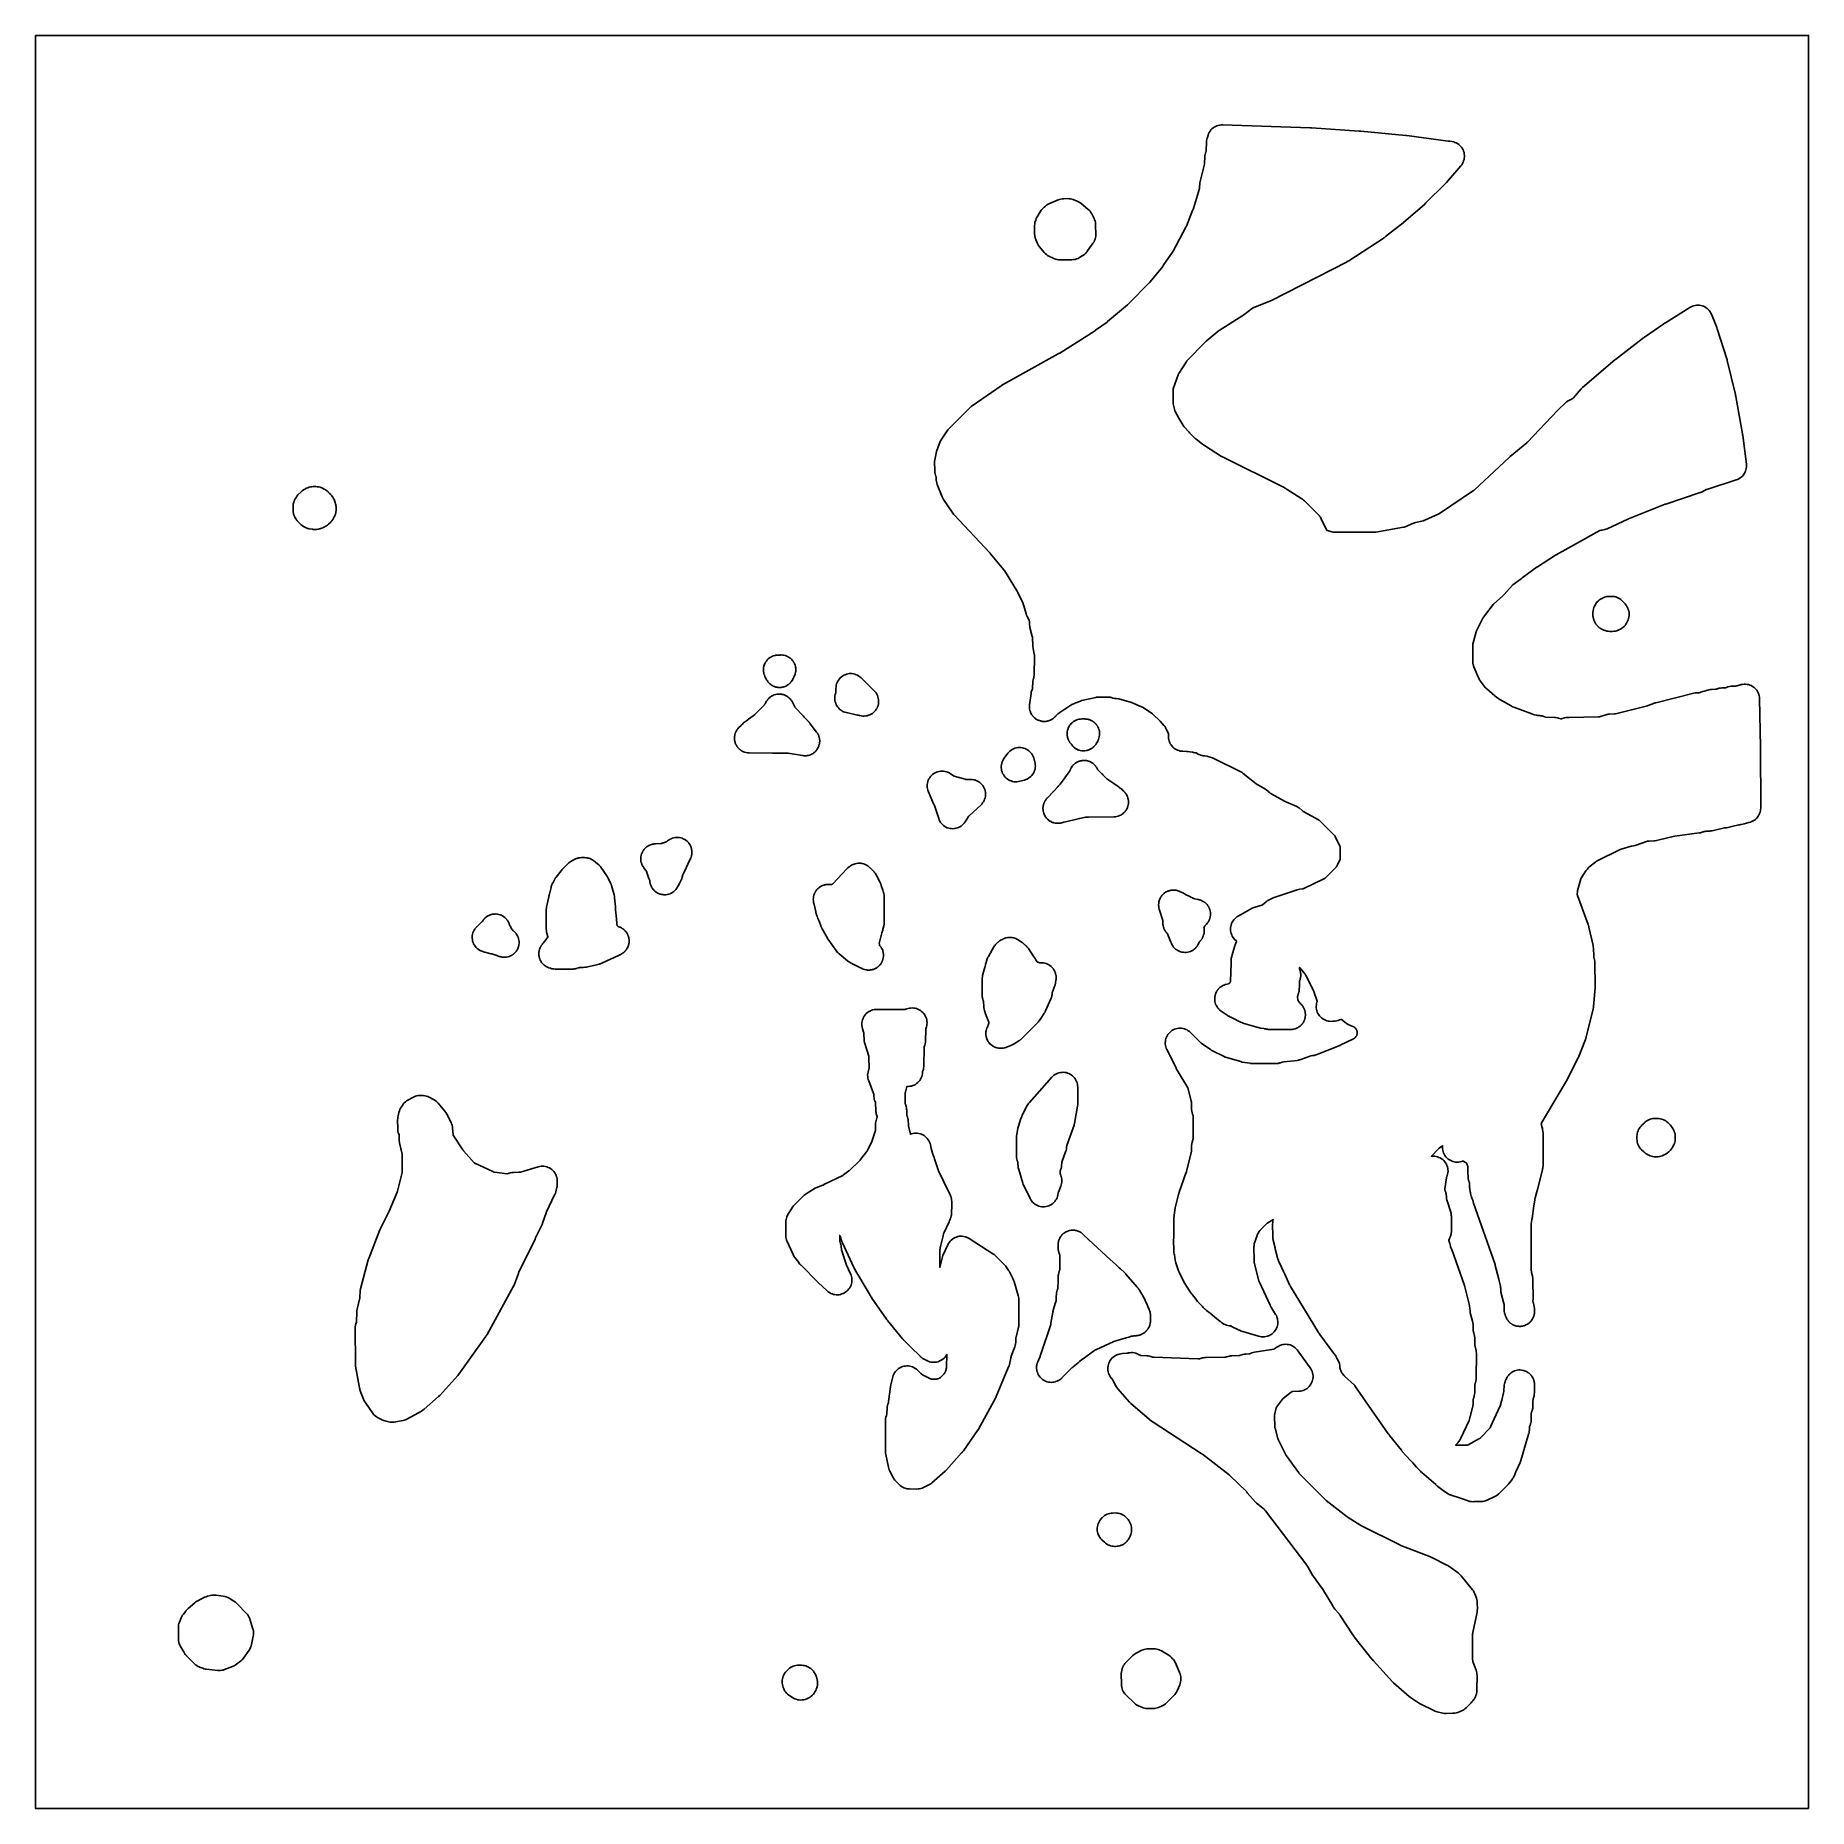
# Model space of a CAD drawing. Header units: millimetres. Extents: x 0 to 300, y 0 to 300.
import ezdxf

# ---------------------------------------------------------------- set-up
doc = ezdxf.new("R2010")
doc.units = ezdxf.units.MM
doc.layers.add('CUT', color=7, linetype='CONTINUOUS')

msp = doc.modelspace()

# ---------------------------------------------------------------- linework, layer by layer
at = {"layer": 'CUT'}
for points in [[(0, 299.95), (0, 299.98), (0, 299.99), (0.01, 300), (0.02, 300), (0.05, 300), (0.06, 300), (299.9, 300), (299.91, 300), (299.94, 300), (299.95, 300), (299.96, 300), (299.96, 299.99), (299.96, 299.98), (299.96, 299.95), (299.96, 299.94), (299.96, 0.06), (299.96, 0.05), (299.96, 0.02), (299.96, 0.01), (299.95, 0), (299.94, 0), (299.91, 0), (299.9, 0), (0.06, 0), (0.05, 0), (0.02, 0), (0.01, 0), (0.01, 0.01), (0, 0.01), (0, 0.02), (0, 0.05), (0, 0.06), (0, 299.94)], [(152.55, 224.04), (153.37, 221.96), (153.49, 221.71), (153.63, 221.48), (155.18, 219.19), (155.3, 219.03), (155.43, 218.88), (161.45, 212.47), (161.52, 212.39), (161.59, 212.3), (163.83, 209.56), (163.9, 209.46), (163.91, 209.45), (166.14, 205.87), (166.16, 205.84), (166.18, 205.8), (166.2, 205.77), (166.21, 205.74), (166.94, 204.24), (166.95, 204.22), (167, 204.13), (167, 204.12), (167.01, 204.11), (167.01, 204.1), (167.02, 204.07), (167.03, 204.06), (167.6, 202.13), (167.68, 201.9), (167.78, 201.68), (168.11, 201.07), (168.11, 201.06), (168.12, 201.03), (168.13, 200.97), (168.14, 200.89), (168.17, 200.3), (168.2, 200.06), (168.25, 199.81), (168.64, 198.33), (168.66, 198.28), (168.69, 198.18), (168.7, 198.15), (168.7, 198.14), (168.7, 198.12), (168.7, 198.08), (168.7, 198.06), (168.73, 196.77), (168.74, 196.57), (168.77, 196.36), (168.98, 195.28), (168.99, 195.23), (168.99, 195.15), (168.99, 193.4), (168.98, 193.34), (168.97, 193.1), (168.97, 191.93), (168.91, 191.36), (168.91, 191.35), (168.85, 191.2), (168.79, 190.97), (168.75, 190.75), (168.73, 190.52), (168.7, 189.65), (168.7, 189.6), (168.7, 189.56), (168.7, 189.55), (168.7, 189.54), (168.7, 189.53), (168.67, 189.46), (168.6, 189.28), (168.52, 189.07), (168.47, 188.87), (168.43, 188.66), (168.18, 186.76), (168.16, 186.51), (168.16, 186.27), (168.19, 186.05), (168.19, 186.03), (168.19, 186.02), (168.24, 185.79), (168.32, 185.56), (168.32, 185.55), (168.36, 185.46), (168.41, 185.34), (168.42, 185.33), (168.45, 185.27), (168.53, 185.11), (168.66, 184.93), (168.67, 184.91), (168.8, 184.76), (168.82, 184.74), (168.83, 184.73), (168.99, 184.57), (169.01, 184.55), (169.18, 184.42), (169.2, 184.4), (169.32, 184.32), (169.38, 184.28), (169.4, 184.27), (169.59, 184.17), (169.62, 184.16), (169.82, 184.08), (169.84, 184.07), (169.85, 184.07), (170.05, 184.01), (170.08, 184), (170.29, 183.96), (170.32, 183.95), (170.44, 183.94), (170.45, 183.94), (170.46, 183.94), (170.53, 183.93), (170.57, 183.93), (170.77, 183.93), (170.81, 183.93), (170.9, 183.94), (171.01, 183.95), (171.06, 183.96), (171.11, 183.97), (171.25, 184), (171.26, 184), (171.29, 184.01), (171.32, 184.02), (171.33, 184.03), (171.37, 184.04), (171.48, 184.07), (171.53, 184.09), (171.71, 184.16), (171.74, 184.18), (171.75, 184.18), (171.79, 184.2), (171.92, 184.27), (171.95, 184.29), (171.97, 184.3), (171.99, 184.31), (172.01, 184.33), (172.02, 184.34), (172.12, 184.4), (172.16, 184.43), (172.17, 184.44), (172.36, 184.59), (172.41, 184.65), (172.42, 184.66), (172.44, 184.68), (172.49, 184.72), (172.53, 184.77), (172.61, 184.85), (172.64, 184.89), (172.95, 185.2), (172.96, 185.21), (172.99, 185.23), (173.1, 185.32), (173.15, 185.36), (175.32, 186.78), (175.33, 186.79), (175.35, 186.8), (175.76, 186.97), (175.98, 187.07), (176, 187.08), (176.78, 187.39), (176.83, 187.41), (176.93, 187.45), (176.94, 187.46), (176.99, 187.48), (177.03, 187.49), (179.38, 188), (179.48, 188.02), (179.54, 188.04), (179.56, 188.04), (179.57, 188.04), (179.65, 188.04), (181.72, 188.05), (181.73, 188.05), (181.78, 188.05), (181.79, 188.05), (181.8, 188.04), (182, 187.96), (182.26, 187.88), (182.53, 187.82), (182.81, 187.79), (183.2, 187.78), (183.27, 187.77), (183.29, 187.77), (183.3, 187.76), (183.31, 187.76), (183.34, 187.75), (183.41, 187.73), (183.44, 187.72), (185.28, 187.19), (185.29, 187.19), (185.42, 187.14), (187.13, 186.42), (187.14, 186.41), (187.26, 186.36), (187.28, 186.35), (187.29, 186.34), (187.32, 186.32), (187.37, 186.29), (188.97, 185.2), (188.98, 185.19), (189, 185.18), (189.02, 185.17), (189.04, 185.15), (189.09, 185.1), (190.22, 184.03), (190.23, 184.03), (190.27, 183.99), (190.28, 183.98), (190.97, 183.2), (190.99, 183.18), (191.04, 183.13), (191.06, 183.1), (191.07, 183.09), (191.09, 183.07), (191.09, 183.06), (191.1, 183.05), (191.11, 183.04), (191.14, 182.96), (191.17, 182.89), (191.68, 181.85), (191.7, 181.8), (191.7, 181.79), (191.68, 181.55), (191.67, 181.32), (191.69, 181.08), (191.73, 180.84), (191.79, 180.61), (191.88, 180.39), (191.98, 180.17), (192.11, 179.97), (192.25, 179.78), (192.41, 179.6), (192.59, 179.44), (192.78, 179.3), (192.99, 179.18), (193.2, 179.08), (193.43, 178.99), (193.66, 178.93), (193.89, 178.9), (194.13, 178.88), (194.72, 178.87), (194.84, 178.87), (194.88, 178.86), (195.71, 178.73), (195.81, 178.71), (195.93, 178.69), (196.15, 178.64), (196.24, 178.62), (196.32, 178.61), (196.34, 178.61), (196.36, 178.61), (196.37, 178.6), (196.51, 178.53), (196.53, 178.52), (196.54, 178.51), (196.6, 178.48), (196.83, 178.36), (196.86, 178.35), (197.06, 178.26), (197.09, 178.25), (197.3, 178.18), (197.32, 178.18), (197.4, 178.16), (197.56, 178.12), (197.78, 178.1), (197.8, 178.1), (197.81, 178.1), (198.17, 178.07), (198.25, 178.06), (198.36, 178.03), (199.13, 177.78), (199.19, 177.76), (199.25, 177.73), (199.26, 177.72), (204.05, 175.34), (204.14, 175.29), (204.15, 175.28), (204.16, 175.27), (204.17, 175.26), (204.18, 175.26), (204.19, 175.25), (204.2, 175.24), (204.34, 175.11), (206.22, 173.6), (206.53, 173.39), (207.97, 172.55), (207.98, 172.54), (208, 172.52), (208.07, 172.48), (208.13, 172.43), (208.14, 172.42), (208.16, 172.41), (208.23, 172.34), (208.58, 172.06), (208.73, 171.93), (208.77, 171.9), (208.96, 171.75), (208.99, 171.73), (209.16, 171.63), (211.3, 170.43), (211.55, 170.31), (213.37, 169.54), (213.44, 169.51), (213.49, 169.49), (213.55, 169.47), (213.57, 169.46), (213.58, 169.45), (213.59, 169.45), (213.72, 169.33), (213.77, 169.29), (214.3, 168.86), (214.49, 168.72), (214.68, 168.6), (217.06, 167.31), (217.12, 167.27), (217.14, 167.26), (217.15, 167.25), (217.16, 167.25), (217.16, 167.24), (217.25, 167.16), (219.82, 164.58), (219.83, 164.58), (219.84, 164.57), (219.84, 164.56), (219.85, 164.56), (219.86, 164.55), (219.86, 164.54), (219.87, 164.54), (219.87, 164.53), (219.89, 164.5), (219.9, 164.46), (220.69, 162.85), (220.71, 162.79), (220.72, 162.77), (220.72, 162.76), (220.72, 162.73), (220.72, 160.68), (220.72, 160.64), (220.72, 160.62), (220.71, 160.6), (220.71, 160.59), (220.7, 160.57), (220.28, 159.73), (220.26, 159.69), (220.26, 159.68), (220.15, 159.47), (220.13, 159.44), (220.11, 159.4), (220.09, 159.36), (220.09, 159.35), (220.08, 159.33), (220.05, 159.3), (218.62, 157.87), (218.16, 157.41), (218.13, 157.38), (218.1, 157.36), (218.09, 157.35), (218.07, 157.34), (217.98, 157.3), (214.56, 155.68), (214.55, 155.68), (214.53, 155.67), (214.52, 155.67), (214.47, 155.64), (214.46, 155.64), (214.45, 155.63), (214.44, 155.63), (214.43, 155.63), (214.37, 155.62), (213.92, 155.56), (213.67, 155.52), (213.43, 155.45), (209.57, 154.16), (209.37, 154.09), (209.18, 153.99), (208.62, 153.69), (208.4, 153.56), (208.2, 153.41), (207.61, 152.92), (207.57, 152.89), (207.55, 152.87), (207.54, 152.87), (207.52, 152.86), (207.51, 152.86), (207.48, 152.85), (207.46, 152.85), (206.37, 152.53), (206.11, 152.44), (205.86, 152.32), (203.46, 150.99), (203.25, 150.86), (203.06, 150.71), (202.88, 150.54), (202.71, 150.36), (202.57, 150.16), (202.45, 149.95), (202.35, 149.72), (202.27, 149.49), (202.21, 149.25), (202.18, 149.01), (202.17, 148.77), (202.19, 148.52), (202.22, 148.28), (202.29, 148.04), (202.37, 147.81), (202.48, 147.59), (202.61, 147.38), (202.76, 147.19), (202.92, 147.01), (203.11, 146.85), (203.2, 146.77), (203.21, 146.77), (203.21, 146.76), (203.21, 146.75), (203.19, 146.71), (202.94, 146.12), (202.94, 146.11), (202.94, 146.1), (202.9, 145.99), (202.87, 145.9), (202.84, 145.82), (202.83, 145.81), (202.82, 145.78), (202.44, 144.42), (202.38, 144.19), (202.38, 144.18), (202.37, 144.15), (202.37, 144.14), (202.31, 143.86), (202.31, 143.85), (202.28, 143.56), (202.28, 143.55), (202.28, 143.5), (202.28, 143.46), (202.27, 143.37), (202.26, 143.06), (202.17, 139.98), (202.17, 139.95), (202.17, 139.93), (202.17, 139.91), (202.17, 139.9), (202.17, 139.89), (202.17, 139.88), (202.16, 139.87), (202.16, 139.86), (202.14, 139.84), (202.13, 139.82), (202.1, 139.78), (202.02, 139.68), (202.02, 139.67), (202.01, 139.66), (202, 139.65), (202, 139.64), (201.99, 139.63), (201.98, 139.62), (201.98, 139.61), (201.97, 139.61), (201.96, 139.6), (201.95, 139.6), (201.94, 139.59), (201.93, 139.59), (201.92, 139.58), (201.91, 139.58), (201.89, 139.57), (201.85, 139.56), (201.32, 139.41), (201.29, 139.4), (201.08, 139.33), (201.06, 139.32), (200.86, 139.23), (200.65, 139.11), (200.63, 139.09), (200.45, 138.97), (200.27, 138.81), (200.25, 138.78), (200.1, 138.63), (200.08, 138.6), (199.95, 138.44), (199.93, 138.42), (199.93, 138.41), (199.93, 138.4), (199.92, 138.39), (199.9, 138.36), (199.82, 138.23), (199.81, 138.2), (199.71, 138.01), (199.7, 137.98), (199.68, 137.92), (199.66, 137.87), (199.64, 137.84), (199.62, 137.78), (199.61, 137.75), (199.57, 137.61), (199.56, 137.56), (199.56, 137.55), (199.56, 137.53), (199.55, 137.51), (199.55, 137.5), (199.55, 137.47), (199.54, 137.43), (199.52, 137.31), (199.52, 137.29), (199.52, 137.28), (199.51, 137.27), (199.5, 137.12), (199.5, 137.07), (199.5, 137.06), (199.5, 137.05), (199.5, 137.04), (199.5, 137.03), (199.5, 136.99), (199.5, 136.94), (199.5, 136.89), (199.51, 136.85), (199.51, 136.82), (199.51, 136.79), (199.51, 136.78), (199.51, 136.75), (199.52, 136.73), (199.52, 136.72), (199.54, 136.57), (199.54, 136.56), (199.54, 136.54), (199.59, 136.34), (199.6, 136.3), (199.66, 136.12), (199.67, 136.1), (199.68, 136.07), (199.71, 136.01), (199.74, 135.95), (199.77, 135.88), (199.77, 135.87), (199.78, 135.85), (199.85, 135.73), (199.87, 135.7), (199.89, 135.67), (199.89, 135.66), (199.9, 135.64), (199.97, 135.55), (199.98, 135.54), (200.01, 135.5), (200.03, 135.47), (200.04, 135.46), (200.04, 135.45), (200.05, 135.44), (200.19, 135.28), (200.21, 135.26), (200.37, 135.11), (200.39, 135.09), (200.56, 134.96), (200.58, 134.94), (201.26, 134.47), (201.54, 134.27), (201.56, 134.26), (201.58, 134.25), (201.61, 134.23), (201.63, 134.22), (201.66, 134.2), (201.69, 134.17), (201.86, 134.08), (201.87, 134.08), (202.19, 133.92), (202.27, 133.88), (202.34, 133.84), (202.46, 133.78), (203.85, 133.08), (203.86, 133.08), (204.06, 132.99), (204.26, 132.92), (204.27, 132.91), (206.64, 132.21), (206.74, 132.18), (206.78, 132.17), (206.88, 132.14), (206.89, 132.14), (206.9, 132.13), (206.91, 132.13), (206.94, 132.12), (207.04, 132.1), (207.07, 132.09), (207.16, 132.08), (207.18, 132.07), (207.19, 132.07), (207.2, 132.07), (207.22, 132.06), (207.25, 132.05), (207.82, 131.96), (207.87, 131.95), (207.96, 131.94), (208.08, 131.92), (208.22, 131.89), (208.39, 131.86), (208.44, 131.85), (208.45, 131.85), (208.57, 131.83), (208.6, 131.83), (208.62, 131.83), (208.78, 131.81), (208.83, 131.81), (208.99, 131.8), (209.04, 131.8), (209.23, 131.8), (210.02, 131.8), (212.35, 131.81), (212.6, 131.82), (212.6, 131.83), (212.76, 131.85), (212.77, 131.85), (212.78, 131.85), (212.85, 131.86), (213.09, 131.92), (213.3, 132), (213.32, 132.01), (213.53, 132.12), (213.54, 132.12), (213.74, 132.25), (213.75, 132.25), (213.82, 132.3), (213.84, 132.31), (213.87, 132.33), (213.95, 132.39), (214.01, 132.45), (214.12, 132.56), (214.13, 132.56), (214.14, 132.57), (214.15, 132.58), (214.16, 132.6), (214.28, 132.74), (214.3, 132.75), (214.38, 132.86), (214.42, 132.91), (214.44, 132.94), (214.44, 132.95), (214.55, 133.15), (214.56, 133.16), (214.66, 133.37), (214.66, 133.38), (214.67, 133.39), (214.75, 133.62), (214.77, 133.7), (214.78, 133.74), (214.78, 133.77), (214.8, 133.86), (214.83, 134.08), (214.83, 134.09), (214.84, 134.1), (214.84, 134.11), (214.84, 134.2), (214.84, 134.33), (214.84, 134.34), (214.85, 134.35), (214.84, 134.47), (214.83, 134.51), (214.83, 134.54), (214.83, 134.57), (214.83, 134.58), (214.83, 134.6), (214.82, 134.66), (214.82, 134.68), (214.81, 134.7), (214.79, 134.81), (214.79, 134.83), (214.79, 134.84), (214.79, 134.85), (214.78, 134.88), (214.77, 134.9), (214.73, 135.05), (214.72, 135.08), (214.71, 135.11), (214.71, 135.13), (214.7, 135.15), (214.67, 135.24), (214.65, 135.28), (214.64, 135.29), (214.64, 135.3), (214.64, 135.31), (214.6, 135.39), (214.59, 135.41), (214.57, 135.44), (214.54, 135.5), (214.54, 135.51), (214.53, 135.54), (214.5, 135.58), (214.49, 135.59), (214.48, 135.6), (214.46, 135.63), (214.45, 135.65), (214.45, 135.66), (214.44, 135.68), (214.42, 135.71), (214.41, 135.72), (214.39, 135.74), (214.31, 135.85), (214.31, 135.86), (214.3, 135.87), (214.27, 135.91), (214.25, 135.94), (214.24, 135.94), (214.1, 136.09), (214.07, 136.12), (214.06, 136.13), (214.03, 136.16), (213.93, 136.25), (213.92, 136.25), (213.91, 136.26), (213.91, 136.27), (213.9, 136.28), (213.9, 136.29), (213.89, 136.3), (213.84, 136.37), (213.69, 136.59), (213.66, 136.62), (213.65, 136.64), (213.64, 136.66), (213.63, 136.66), (213.62, 136.67), (213.62, 136.68), (213.62, 136.69), (213.61, 136.73), (213.61, 136.74), (213.6, 136.75), (213.6, 136.76), (213.59, 136.8), (213.52, 137.32), (213.52, 137.33), (213.52, 137.35), (213.52, 137.39), (213.53, 137.44), (213.53, 137.45), (213.54, 137.47), (213.54, 137.48), (213.7, 138), (213.7, 138.02), (213.72, 138.07), (213.74, 138.14), (213.76, 138.22), (213.76, 138.23), (213.76, 138.25), (213.77, 138.29), (213.78, 138.33), (213.8, 138.44), (213.81, 138.6), (213.81, 138.64), (213.81, 138.67), (213.82, 139.05), (213.82, 139.15), (213.83, 139.26), (213.83, 139.32), (213.85, 139.92), (213.85, 139.96), (213.85, 139.97), (213.85, 139.99), (213.85, 140), (213.85, 140.01), (213.85, 140.02), (213.85, 140.03), (213.86, 140.06), (213.87, 140.07), (213.88, 140.1), (213.88, 140.11), (213.89, 140.14), (213.91, 140.18), (213.93, 140.24), (213.96, 140.33), (213.96, 140.34), (213.97, 140.38), (214.01, 140.56), (214.02, 140.56), (214.04, 140.71), (214.05, 140.79), (214.05, 140.8), (214.06, 141.03), (214.05, 141.26), (214.05, 141.27), (214.05, 141.28), (214.05, 141.29), (214.04, 141.3), (214.04, 141.32), (214.04, 141.34), (214.02, 141.47), (214.02, 141.5), (214.01, 141.5), (213.96, 141.72), (213.96, 141.73), (213.92, 141.84), (213.9, 141.89), (213.89, 141.94), (213.88, 141.96), (213.87, 141.99), (213.87, 142), (213.87, 142.01), (213.87, 142.02), (213.87, 142.03), (213.87, 142.05), (213.87, 142.08), (213.87, 142.12), (213.86, 142.26), (213.86, 142.31), (213.86, 142.32), (213.88, 142.31), (213.89, 142.31), (213.9, 142.3), (213.92, 142.28), (213.93, 142.26), (213.98, 142.21), (214.47, 141.57), (214.84, 141.09), (214.84, 141.08), (214.85, 141.07), (214.88, 141.02), (214.92, 140.94), (216.26, 138.29), (216.28, 138.25), (216.29, 138.23), (216.29, 138.22), (216.82, 136.62), (216.84, 136.58), (216.83, 136.56), (216.83, 136.55), (216.8, 136.45), (216.73, 136.21), (216.7, 135.97), (216.68, 135.72), (216.69, 135.47), (216.72, 135.23), (216.78, 134.99), (216.86, 134.75), (216.97, 134.53), (217.09, 134.32), (217.24, 134.12), (217.4, 133.93), (217.58, 133.77), (217.78, 133.62), (217.99, 133.49), (218.22, 133.38), (218.45, 133.3), (218.69, 133.24), (218.93, 133.2), (219.18, 133.19), (219.21, 133.19), (219.44, 133.2), (219.85, 133.24), (219.87, 133.24), (219.89, 133.24), (220.14, 133.28), (220.37, 133.34), (220.6, 133.42), (220.88, 133.53), (220.91, 133.54), (220.94, 133.52), (221.73, 132.88), (221.96, 132.72), (222.21, 132.58), (222.47, 132.47), (222.86, 132.34), (222.9, 132.32), (222.98, 132.29), (222.99, 132.29), (223.02, 132.27), (223.03, 132.26), (223.05, 132.25), (223.09, 132.22), (223.14, 132.19), (223.16, 132.18), (223.22, 132.12), (223.27, 132.08), (223.28, 132.07), (223.29, 132.06), (223.3, 132.05), (223.31, 132.04), (223.32, 132.03), (223.38, 131.95), (223.41, 131.91), (223.42, 131.89), (223.48, 131.81), (223.48, 131.8), (223.5, 131.76), (223.52, 131.72), (223.54, 131.68), (223.56, 131.63), (223.57, 131.59), (223.59, 131.49), (223.59, 131.48), (223.6, 131.42), (223.61, 131.29), (223.61, 131.27), (223.6, 131.16), (223.61, 131.18), (223.59, 131.06), (223.58, 131.01), (223.58, 130.99), (223.56, 130.93), (223.56, 130.91), (223.53, 130.83), (223.52, 130.81), (223.49, 130.75), (223.49, 130.74), (223.48, 130.73), (223.48, 130.72), (223.43, 130.66), (223.4, 130.61), (223.31, 130.49), (223.3, 130.48), (223.27, 130.45), (223.24, 130.43), (223.21, 130.4), (223.18, 130.37), (223.17, 130.36), (223.11, 130.33), (223.07, 130.3), (223.04, 130.28), (223.02, 130.27), (223.01, 130.26), (222.97, 130.24), (220.74, 129.16), (220.68, 129.14), (220.66, 129.13), (220.64, 129.12), (216.66, 127.53), (216.6, 127.51), (216.45, 127.47), (216.43, 127.46), (216.34, 127.44), (216.31, 127.44), (216.29, 127.43), (216.27, 127.43), (216.25, 127.43), (216.04, 127.4), (215.75, 127.35), (215.47, 127.27), (213.88, 126.69), (213.84, 126.68), (213.79, 126.66), (213.78, 126.66), (213.69, 126.63), (213.63, 126.61), (213.58, 126.6), (213.57, 126.6), (213.49, 126.59), (211.18, 126.32), (210.89, 126.28), (210.62, 126.19), (210.57, 126.17), (210.55, 126.17), (210.49, 126.15), (210.41, 126.12), (210.37, 126.11), (210.26, 126.08), (210.25, 126.08), (210.22, 126.07), (210.2, 126.07), (210.14, 126.07), (210.1, 126.07), (210.09, 126.07), (205.74, 126.05), (205.69, 126.05), (205.67, 126.05), (205.65, 126.05), (205.56, 126.07), (205.47, 126.09), (204.13, 126.3), (204.05, 126.32), (204.04, 126.32), (203.9, 126.37), (201.31, 127.13), (201.27, 127.14), (201.18, 127.18), (201.13, 127.2), (201.12, 127.2), (201.08, 127.22), (199.01, 128.26), (199, 128.27), (198.96, 128.29), (198.94, 128.3), (198.91, 128.32), (198.83, 128.38), (198.8, 128.4), (198.76, 128.43), (197.19, 129.52), (197.11, 129.59), (197.1, 129.59), (197.09, 129.6), (197.03, 129.65), (196.97, 129.71), (195.41, 131.29), (195.23, 131.45), (195.03, 131.6), (194.83, 131.73), (194.61, 131.83), (194.38, 131.92), (194.14, 131.98), (193.9, 132.02), (193.66, 132.03), (193.41, 132.02), (193.17, 131.99), (192.94, 131.93), (192.71, 131.85), (192.48, 131.75), (192.27, 131.63), (192.07, 131.49), (191.89, 131.33), (191.72, 131.15), (191.58, 130.96), (191.45, 130.75), (191.34, 130.53), (191.25, 130.3), (191.19, 130.07), (191.15, 129.83), (191.13, 129.58), (191.14, 129.34), (191.17, 129.1), (191.22, 128.86), (191.3, 128.63), (191.4, 128.41), (192.96, 125.32), (192.99, 125.24), (193.05, 125.11), (193.16, 124.91), (194.94, 121.95), (194.94, 121.94), (194.96, 121.91), (194.96, 121.9), (194.96, 121.89), (194.99, 121.8), (195.52, 119.68), (195.52, 119.66), (195.55, 119.51), (195.55, 119.47), (195.59, 118.29), (195.62, 118.01), (195.67, 117.73), (195.76, 117.46), (195.79, 117.39), (195.8, 117.37), (195.8, 117.35), (195.83, 117.28), (195.83, 117.27), (195.83, 117.25), (195.83, 117.24), (195.83, 117.16), (195.84, 114.42), (195.84, 114.3), (195.83, 113.27), (195.82, 113.24), (195.79, 113.15), (195.79, 113.14), (195.68, 112.74), (195.62, 112.46), (195.59, 112.17), (195.59, 112.12), (195.56, 111.37), (195.55, 111.22), (195.55, 111.21), (195.55, 111.11), (195.55, 111.09), (195.53, 111.04), (195.53, 111.02), (194.74, 107.8), (194.71, 107.71), (194.7, 107.67), (194.64, 107.49), (193.5, 104.28), (193.48, 104.23), (193.44, 104.13), (193.41, 104.02), (193.37, 103.89), (192.87, 101.86), (192.82, 101.61), (192.58, 99.92), (192.56, 99.57), (192.56, 99.56), (192.56, 99.55), (192.57, 97.32), (192.54, 95.51), (192.54, 95.46), (192.54, 95.45), (192.56, 95.17), (192.59, 95.02), (192.59, 95), (192.59, 94.97), (192.59, 94.94), (192.59, 94.29), (192.6, 94.08), (192.63, 93.87), (192.67, 93.66), (192.78, 93.25), (192.78, 93.24), (192.83, 92.8), (192.87, 92.55), (192.93, 92.31), (193.31, 91.14), (193.38, 90.96), (193.43, 90.84), (193.45, 90.79), (193.47, 90.75), (193.48, 90.74), (193.54, 90.6), (194.45, 88.81), (194.6, 88.55), (195.45, 87.28), (195.48, 87.25), (195.5, 87.22), (195.6, 87.08), (195.66, 87.01), (195.67, 87), (195.76, 86.9), (196.2, 86.37), (196.61, 85.81), (196.66, 85.74), (196.72, 85.66), (196.86, 85.51), (196.87, 85.5), (196.89, 85.48), (196.9, 85.46), (197.32, 85.04), (197.42, 84.92), (197.57, 84.76), (197.73, 84.61), (197.79, 84.56), (197.82, 84.54), (197.88, 84.48), (198.13, 84.26), (198.75, 83.79), (198.76, 83.79), (198.83, 83.73), (200.45, 82.42), (200.46, 82.41), (200.54, 82.34), (200.64, 82.25), (200.65, 82.25), (200.84, 82.1), (201.04, 81.98), (201.26, 81.88), (201.49, 81.79), (201.72, 81.73), (201.93, 81.7), (201.96, 81.69), (202.11, 81.67), (202.14, 81.67), (202.15, 81.67), (202.16, 81.67), (202.22, 81.66), (202.23, 81.66), (202.24, 81.66), (202.25, 81.66), (202.25, 81.65), (202.26, 81.65), (202.27, 81.64), (202.28, 81.64), (202.47, 81.52), (203.43, 81.03), (203.44, 81.03), (203.48, 81.01), (203.5, 81), (203.6, 80.95), (203.69, 80.92), (203.78, 80.89), (203.84, 80.87), (203.89, 80.85), (206.93, 79.91), (206.95, 79.91), (207.17, 79.85), (207.18, 79.85), (207.4, 79.81), (207.42, 79.81), (207.65, 79.8), (207.66, 79.8), (207.89, 79.81), (207.9, 79.81), (208.13, 79.84), (208.14, 79.84), (208.36, 79.9), (208.38, 79.9), (208.61, 79.98), (208.79, 80.06), (208.81, 80.07), (208.82, 80.07), (208.83, 80.08), (209.04, 80.2), (209.22, 80.34), (209.23, 80.34), (209.38, 80.47), (209.4, 80.49), (209.4, 80.5), (209.41, 80.5), (209.58, 80.68), (209.73, 80.87), (209.86, 81.07), (209.97, 81.29), (210.04, 81.5), (210.05, 81.51), (210.12, 81.75), (210.16, 81.98), (210.18, 82.23), (210.17, 82.46), (210.17, 82.47), (210.15, 82.71), (210.1, 82.94), (210.02, 83.16), (210.02, 83.17), (209.93, 83.4), (209.81, 83.6), (209.81, 83.61), (208.96, 84.99), (208.96, 85), (208.93, 85.04), (208.9, 85.1), (208.86, 85.18), (207.05, 89.08), (207.01, 89.18), (207, 89.2), (206.98, 89.26), (206.95, 89.35), (206.93, 89.42), (206.92, 89.45), (206.18, 92.45), (206.18, 92.46), (206.17, 92.47), (206.17, 92.48), (206.16, 92.57), (206.15, 92.67), (206.15, 92.7), (206.15, 92.71), (206.14, 95.08), (206.15, 95.19), (206.15, 95.26), (206.15, 95.28), (206.15, 95.31), (206.17, 95.4), (206.17, 95.44), (206.18, 95.46), (206.18, 95.48), (206.2, 95.52), (206.67, 96.96), (206.71, 97.09), (206.76, 97.18), (206.77, 97.2), (206.8, 97.26), (207.03, 97.63), (207.04, 97.64), (207.08, 97.7), (207.1, 97.74), (207.14, 97.78), (207.14, 97.79), (207.18, 97.82), (207.19, 97.84), (208.27, 98.94), (208.33, 99), (208.36, 99.03), (208.38, 99.04), (208.4, 99.06), (208.46, 99.09), (208.5, 99.12), (209.33, 99.61), (209.4, 99.64), (209.35, 99.46), (209.35, 99.44), (209.31, 99.2), (209.31, 99.18), (209.3, 98.93), (209.31, 96.77), (209.31, 96.75), (209.31, 96.73), (209.31, 96.68), (209.32, 96.63), (209.32, 96.62), (209.33, 96.47), (209.33, 96.44), (209.38, 96.18), (209.38, 96.17), (209.38, 96.14), (209.7, 94.85), (209.73, 94.75), (209.8, 94.47), (210.13, 93.15), (210.14, 93.11), (210.16, 93.04), (210.17, 93.01), (210.18, 92.98), (210.19, 92.92), (210.2, 92.9), (210.21, 92.89), (210.21, 92.88), (210.28, 92.7), (210.3, 92.66), (210.78, 91.62), (211.15, 90.84), (211.35, 90.41), (212.18, 88.62), (212.18, 88.61), (212.19, 88.59), (212.22, 88.53), (212.24, 88.5), (212.25, 88.49), (212.27, 88.45), (212.28, 88.42), (212.29, 88.41), (212.31, 88.37), (212.32, 88.35), (212.33, 88.34), (217.07, 80.57), (217.1, 80.51), (217.12, 80.47), (217.14, 80.44), (217.16, 80.41), (217.17, 80.39), (217.28, 80.23), (217.29, 80.22), (219.66, 77), (219.98, 76.57), (219.98, 76.56), (219.99, 76.55), (219.99, 76.54), (220, 76.53), (220.01, 76.52), (220.02, 76.5), (220.02, 76.49), (220.03, 76.48), (220.04, 76.47), (220.07, 76.41), (220.24, 76.07), (220.59, 75.36), (220.59, 75.35), (220.6, 75.33), (220.61, 75.31), (220.62, 75.28), (220.63, 75.27), (220.63, 75.26), (220.63, 75.25), (220.63, 75.24), (220.63, 75.22), (220.64, 75.02), (220.66, 74.84), (220.66, 74.8), (220.69, 74.6), (220.69, 74.58), (220.74, 74.37), (220.74, 74.35), (220.78, 74.23), (220.8, 74.19), (220.81, 74.17), (220.81, 74.16), (220.81, 74.15), (220.82, 74.13), (220.83, 74.12), (220.91, 73.93), (220.91, 73.92), (221.02, 73.72), (221.06, 73.66), (221.08, 73.64), (221.09, 73.62), (221.11, 73.59), (221.15, 73.53), (221.3, 73.35), (221.3, 73.34), (221.39, 73.25), (221.41, 73.23), (221.43, 73.22), (221.46, 73.19), (221.47, 73.18), (223.1, 71.69), (223.1, 71.68), (223.12, 71.67), (223.13, 71.66), (223.13, 71.65), (223.14, 71.64), (223.18, 71.6), (223.19, 71.58), (223.22, 71.54), (228.87, 63.42), (228.9, 63.39), (228.91, 63.37), (228.95, 63.32), (228.96, 63.31), (228.97, 63.29), (228.99, 63.27), (229, 63.25), (229.05, 63.19), (229.05, 63.18), (229.09, 63.13), (231.08, 60.62), (231.11, 60.58), (231.12, 60.57), (231.19, 60.49), (231.24, 60.43), (232.63, 58.9), (232.69, 58.84), (232.79, 58.73), (232.99, 58.51), (233.66, 57.78), (234.3, 57.07), (234.31, 57.06), (234.51, 56.86), (234.52, 56.86), (236.88, 54.81), (236.91, 54.78), (236.92, 54.77), (236.95, 54.74), (237, 54.7), (237.01, 54.69), (237.06, 54.65), (237.07, 54.64), (237.09, 54.63), (237.14, 54.59), (237.16, 54.57), (237.17, 54.56), (237.19, 54.55), (237.2, 54.54), (237.23, 54.51), (238.4, 53.66), (238.83, 53.35), (238.84, 53.35), (238.85, 53.34), (238.89, 53.31), (238.97, 53.26), (239.05, 53.21), (239.09, 53.19), (239.11, 53.18), (239.12, 53.17), (239.19, 53.14), (239.28, 53.1), (239.28, 53.09), (239.32, 53.08), (239.35, 53.07), (239.37, 53.06), (239.51, 53.01), (239.52, 53), (241.25, 52.43), (242.4, 52.05), (242.41, 52.05), (242.42, 52.05), (242.46, 52.04), (242.47, 52.03), (242.48, 52.03), (242.68, 51.97), (242.96, 51.93), (243.24, 51.92), (243.25, 51.92), (243.38, 51.93), (243.5, 51.93), (243.61, 51.93), (243.67, 51.93), (243.7, 51.93), (243.72, 51.93), (243.82, 51.93), (244.55, 51.94), (244.7, 51.95), (244.76, 51.96), (244.79, 51.96), (244.81, 51.96), (244.84, 51.96), (245.07, 52), (245.08, 52.01), (245.32, 52.08), (245.33, 52.09), (245.42, 52.12), (245.47, 52.14), (245.5, 52.15), (245.51, 52.15), (245.56, 52.17), (245.57, 52.18), (246.16, 52.45), (246.33, 52.52), (246.67, 52.68), (246.88, 52.78), (246.89, 52.79), (247.07, 52.88), (247.08, 52.89), (247.26, 53), (247.27, 53.01), (247.43, 53.13), (247.44, 53.14), (247.59, 53.28), (247.6, 53.29), (248.38, 54.05), (248.74, 54.41), (248.96, 54.63), (249.06, 54.73), (249.07, 54.75), (249.19, 54.87), (249.21, 54.89), (249.27, 54.97), (249.3, 55.01), (249.31, 55.02), (249.33, 55.04), (249.65, 55.47), (249.88, 55.78), (249.9, 55.81), (249.9, 55.82), (249.92, 55.85), (249.93, 55.86), (249.95, 55.89), (249.99, 55.95), (250, 55.97), (250.01, 55.98), (250.03, 56.01), (250.03, 56.02), (250.04, 56.03), (250.07, 56.08), (250.14, 56.22), (250.14, 56.23), (250.15, 56.25), (250.16, 56.27), (250.17, 56.29), (250.25, 56.47), (250.28, 56.54), (250.47, 56.97), (251.17, 58.53), (251.18, 58.54), (251.2, 58.6), (251.23, 58.7), (251.26, 58.77), (251.29, 58.85), (251.3, 58.86), (252.49, 62.92), (252.52, 63.05), (252.55, 63.15), (252.6, 63.32), (252.62, 63.38), (252.63, 63.42), (252.68, 63.65), (252.69, 63.68), (252.7, 63.69), (252.7, 63.7), (252.71, 63.78), (252.71, 63.81), (252.71, 63.85), (252.72, 63.93), (252.73, 63.99), (252.76, 64.56), (252.76, 64.58), (252.77, 64.62), (252.77, 64.63), (252.77, 64.64), (252.78, 64.65), (252.81, 64.73), (252.83, 64.78), (252.85, 64.83), (252.86, 64.86), (252.86, 64.87), (252.89, 64.95), (252.9, 64.98), (252.91, 64.99), (252.91, 65), (252.92, 65.03), (252.93, 65.07), (252.93, 65.09), (252.94, 65.13), (252.96, 65.19), (252.97, 65.22), (253.01, 65.45), (253.01, 65.49), (253.01, 65.56), (253.02, 65.67), (253.02, 65.68), (253.06, 66.87), (253.06, 66.91), (253.06, 66.92), (253.06, 66.94), (253.06, 66.95), (253.06, 66.96), (253.07, 66.97), (253.07, 66.98), (253.07, 66.99), (253.07, 67), (253.08, 67.01), (253.08, 67.02), (253.08, 67.03), (253.12, 67.12), (253.13, 67.13), (253.16, 67.21), (253.18, 67.27), (253.19, 67.29), (253.2, 67.34), (253.24, 67.49), (253.26, 67.56), (253.29, 67.74), (253.29, 67.76), (253.3, 67.77), (253.3, 67.78), (253.3, 67.8), (253.3, 67.83), (253.31, 68), (253.32, 68.01), (253.33, 68.49), (253.33, 68.51), (253.33, 68.54), (253.33, 68.68), (253.34, 69.02), (253.35, 69.09), (253.35, 69.12), (253.35, 69.15), (253.35, 69.17), (253.35, 69.2), (253.35, 69.22), (253.35, 69.23), (253.35, 69.25), (253.35, 69.26), (253.35, 69.27), (253.36, 69.28), (253.36, 69.29), (253.36, 69.3), (253.36, 69.31), (253.36, 69.32), (253.37, 69.34), (253.38, 69.36), (253.38, 69.38), (253.39, 69.41), (253.41, 69.46), (253.44, 69.54), (253.45, 69.55), (253.45, 69.56), (253.46, 69.59), (253.46, 69.6), (253.47, 69.65), (253.52, 69.81), (253.52, 69.82), (253.57, 70.08), (253.57, 70.09), (253.59, 70.35), (253.59, 70.37), (253.6, 71.19), (253.6, 71.3), (253.61, 71.38), (253.61, 71.46), (253.61, 71.65), (253.61, 71.68), (253.6, 71.9), (253.6, 71.92), (253.59, 72.01), (253.57, 72.15), (253.57, 72.16), (253.55, 72.24), (253.53, 72.32), (253.53, 72.33), (253.52, 72.35), (253.51, 72.39), (253.51, 72.4), (253.5, 72.43), (253.49, 72.47), (253.46, 72.55), (253.43, 72.62), (253.43, 72.63), (253.33, 72.85), (253.21, 73.06), (253.2, 73.07), (253.17, 73.11), (253.13, 73.16), (253.09, 73.22), (253.07, 73.26), (253.06, 73.26), (253.05, 73.27), (253.01, 73.32), (253, 73.33), (252.96, 73.39), (252.91, 73.44), (252.73, 73.61), (252.71, 73.62), (252.68, 73.64), (252.63, 73.68), (252.54, 73.75), (252.5, 73.77), (252.33, 73.88), (252.29, 73.9), (252.13, 73.98), (252.12, 73.99), (252.1, 74), (251.89, 74.08), (251.88, 74.08), (251.83, 74.09), (251.65, 74.14), (251.41, 74.18), (251.17, 74.2), (251.05, 74.2), (250.93, 74.2), (250.69, 74.17), (250.45, 74.12), (250.24, 74.05), (250.22, 74.04), (250.12, 73.99), (250, 73.94), (249.9, 73.88), (249.78, 73.82), (249.75, 73.8), (249.74, 73.79), (249.69, 73.76), (249.58, 73.69), (249.4, 73.53), (249.36, 73.49), (249.35, 73.47), (249.31, 73.43), (249.23, 73.35), (249.14, 73.23), (249.08, 73.16), (249, 73.03), (248.95, 72.96), (248.88, 72.82), (248.84, 72.74), (248.78, 72.59), (248.76, 72.55), (248.75, 72.54), (248.74, 72.52), (248.72, 72.46), (248.68, 72.35), (248.68, 72.33), (248.67, 72.32), (248.67, 72.31), (248.66, 72.3), (248.66, 72.29), (248.65, 72.27), (248.64, 72.24), (248.64, 72.23), (248.63, 72.22), (248.63, 72.21), (248.58, 72.08), (248.56, 71.99), (248.56, 71.98), (248.56, 71.96), (248.55, 71.93), (248.55, 71.92), (248.53, 71.88), (248.49, 71.66), (248.47, 71.45), (248.44, 70.77), (248.44, 70.67), (248.44, 70.66), (248.44, 70.65), (248.44, 70.62), (248.43, 70.61), (248.43, 70.6), (248.43, 70.59), (248.43, 70.58), (248.43, 70.57), (248.36, 70.31), (248.25, 69.84), (248.14, 69.4), (248.07, 69.12), (248.02, 68.93), (247.85, 68.29), (247.85, 68.27), (247.83, 68.2), (247.83, 68.19), (247.82, 68.18), (247.82, 68.17), (247.82, 68.16), (247.81, 68.14), (247.8, 68.12), (246.46, 65.22), (246.23, 64.72), (246.15, 64.54), (246.12, 64.48), (246.11, 64.47), (246.1, 64.45), (246.1, 64.44), (246.09, 64.43), (246.09, 64.42), (246.08, 64.41), (246.07, 64.4), (246.07, 64.39), (246.07, 64.38), (246.04, 64.35), (246.03, 64.34), (246.02, 64.33), (244.45, 62.7), (244.44, 62.69), (244.43, 62.68), (244.42, 62.67), (244.4, 62.66), (244.37, 62.63), (244.36, 62.63), (244.35, 62.62), (244.34, 62.61), (244.32, 62.6), (242.35, 61.53), (242.32, 61.52), (242.31, 61.51), (242.3, 61.51), (242.29, 61.5), (242.26, 61.49), (242.25, 61.49), (242.23, 61.49), (242.22, 61.49), (242.21, 61.49), (242.2, 61.49), (240.28, 61.49), (240.26, 61.49), (240.25, 61.49), (240.24, 61.5), (240.27, 61.53), (240.62, 61.88), (240.81, 62.1), (240.97, 62.33), (241.1, 62.58), (242.53, 65.67), (242.62, 65.88), (242.68, 66.11), (243.12, 67.85), (243.17, 68.09), (243.2, 68.34), (243.23, 69.03), (243.24, 69.12), (243.24, 69.13), (243.24, 69.14), (243.25, 69.23), (243.25, 69.28), (243.26, 69.32), (243.26, 69.33), (243.28, 69.4), (243.28, 69.41), (243.3, 69.46), (243.34, 69.55), (243.42, 69.82), (243.47, 70.09), (243.49, 70.36), (243.52, 71.57), (243.52, 71.64), (243.53, 71.72), (243.54, 71.8), (243.54, 71.82), (243.54, 71.84), (243.56, 71.89), (243.59, 71.97), (243.61, 72.03), (243.62, 72.06), (243.69, 72.32), (243.74, 72.58), (243.75, 72.84), (243.76, 77.07), (243.75, 77.29), (243.72, 77.51), (243.68, 77.72), (243.6, 78.02), (243.59, 78.04), (243.54, 78.23), (243.53, 78.27), (243.53, 78.33), (243.52, 78.46), (243.49, 79.66), (243.47, 79.92), (243.42, 80.19), (243.34, 80.44), (243.32, 80.51), (243.3, 80.59), (243.28, 80.64), (243.26, 80.72), (243.26, 80.74), (243.25, 80.84), (243.24, 80.91), (243.24, 80.93), (243.24, 80.97), (243.2, 81.89), (243.17, 82.17), (243.11, 82.44), (242.72, 83.9), (242.7, 83.95), (242.7, 83.96), (242.7, 83.98), (242.7, 84.02), (242.69, 84.12), (242.69, 84.14), (242.65, 84.7), (242.63, 84.92), (242.58, 85.14), (241.79, 88.29), (241.73, 88.5), (239.61, 94.57), (239.52, 94.8), (239.41, 95.01), (239.38, 95.06), (239.37, 95.15), (239.32, 95.39), (239.25, 95.63), (239.09, 96.09), (239.07, 96.13), (239.08, 96.15), (239.1, 96.18), (239.23, 96.46), (239.25, 96.5), (239.26, 96.53), (239.27, 96.56), (239.3, 96.62), (239.31, 96.65), (239.35, 96.74), (239.36, 96.77), (239.37, 96.78), (239.38, 96.8), (239.39, 96.83), (239.39, 96.84), (239.39, 96.85), (239.4, 96.87), (239.41, 96.88), (239.42, 96.9), (239.43, 96.94), (239.46, 97.04), (239.47, 97.09), (239.47, 97.1), (239.48, 97.15), (239.49, 97.17), (239.49, 97.18), (239.49, 97.19), (239.5, 97.2), (239.51, 97.26), (239.52, 97.34), (239.52, 97.35), (239.52, 97.36), (239.53, 97.44), (239.53, 97.46), (239.54, 97.47), (239.54, 97.48), (239.55, 97.71), (239.54, 100.15), (239.54, 100.16), (239.54, 100.17), (239.54, 100.2), (239.53, 100.4), (239.53, 100.42), (239.52, 100.48), (239.51, 100.5), (239.51, 100.51), (239.5, 100.56), (239.49, 100.65), (239.49, 100.67), (239.45, 100.82), (239.44, 100.83), (239.43, 100.87), (239.42, 100.92), (238.76, 102.98), (238.75, 103.01), (238.75, 103.03), (238.75, 103.04), (238.74, 103.05), (238.74, 103.07), (238.74, 103.08), (238.74, 103.09), (238.74, 103.1), (238.73, 103.13), (238.73, 103.16), (238.73, 103.18), (238.73, 103.21), (238.73, 103.22), (238.72, 103.24), (238.72, 103.27), (238.71, 103.38), (238.71, 103.47), (238.71, 103.48), (238.7, 103.68), (238.7, 103.69), (238.69, 103.7), (238.68, 103.79), (238.68, 103.83), (238.68, 103.87), (238.67, 103.92), (238.67, 103.93), (238.67, 103.94), (238.65, 104.03), (238.62, 104.18), (238.61, 104.18), (238.59, 104.24), (238.58, 104.27), (238.58, 104.3), (238.57, 104.32), (238.56, 104.34), (238.54, 104.41), (238.54, 104.42), (238.53, 104.45), (238.52, 104.47), (238.51, 104.48), (238.5, 104.5), (238.48, 104.56), (238.47, 104.59), (238.46, 104.61), (238.45, 104.64), (238.44, 104.69), (238.43, 104.69), (238.43, 104.7), (238.43, 104.71), (238.42, 104.72), (238.42, 104.74), (238.42, 104.75), (238.42, 104.79), (238.42, 104.81), (238.42, 104.82), (238.43, 104.83), (238.72, 106.7), (238.73, 106.77), (238.73, 106.78), (238.74, 106.83), (238.74, 106.84), (238.74, 106.85), (238.75, 106.86), (238.84, 107.09), (238.91, 107.33), (238.95, 107.58), (238.97, 107.83), (238.96, 108.07), (238.93, 108.32), (238.87, 108.56), (238.79, 108.8), (238.69, 109.03), (238.57, 109.24), (238.42, 109.44), (238.26, 109.63), (238.07, 109.8), (237.88, 109.95), (237.66, 110.08), (237.44, 110.18), (237.21, 110.27), (236.96, 110.33), (236.72, 110.37), (236.47, 110.38), (236.45, 110.38), (236.25, 110.37), (236.15, 110.36), (236.14, 110.36), (236.13, 110.36), (236.13, 110.37), (236.14, 110.38), (236.15, 110.39), (237.29, 111.58), (237.39, 111.68), (237.4, 111.69), (237.41, 111.69), (237.42, 111.71), (237.43, 111.71), (237.46, 111.74), (237.48, 111.75), (238.02, 112.15), (238.03, 112.16), (238.04, 112.16), (238.04, 112.15), (238.04, 112.11), (238.03, 111.86), (238.04, 111.62), (238.08, 111.38), (238.14, 111.15), (238.22, 110.92), (238.33, 110.7), (238.45, 110.49), (238.6, 110.29), (238.76, 110.11), (238.94, 109.95), (239.13, 109.81), (239.34, 109.68), (239.56, 109.58), (239.79, 109.49), (240.02, 109.43), (240.26, 109.39), (240.51, 109.38), (240.75, 109.39), (240.99, 109.42), (241.23, 109.48), (241.31, 109.5), (241.35, 109.51), (241.56, 109.56), (241.57, 109.56), (241.58, 109.55), (241.59, 109.55), (241.59, 109.54), (241.6, 109.54), (241.83, 109.38), (241.86, 109.36), (241.91, 109.33), (242.03, 109.24), (242.07, 109.21), (242.08, 109.21), (242.09, 109.21), (242.09, 109.2), (242.1, 109.2), (242.12, 109.18), (242.12, 109.17), (242.13, 109.17), (242.13, 109.16), (242.14, 109.15), (242.14, 109.14), (242.15, 109.12), (242.16, 109.1), (242.23, 108.89), (242.25, 108.83), (242.29, 108.71), (242.3, 108.68), (242.31, 108.67), (242.31, 108.65), (242.31, 108.64), (242.31, 108.63), (242.31, 108.62), (242.32, 108.61), (242.32, 108.6), (242.32, 108.58), (242.32, 108.57), (242.33, 108.06), (242.33, 108.01), (242.33, 107.8), (242.34, 107.43), (242.35, 106.98), (242.35, 106.97), (242.35, 106.93), (242.36, 106.74), (242.37, 106.71), (242.37, 106.7), (242.37, 106.69), (242.37, 106.68), (242.37, 106.67), (242.37, 106.66), (242.39, 106.51), (242.41, 106.44), (242.41, 106.43), (242.45, 106.28), (242.46, 106.24), (242.47, 106.22), (242.48, 106.2), (242.48, 106.19), (242.48, 106.18), (242.49, 106.15), (242.52, 106.06), (242.56, 105.98), (242.57, 105.97), (242.57, 105.96), (242.58, 105.94), (242.59, 105.91), (242.59, 105.9), (242.59, 105.89), (242.59, 105.87), (242.59, 105.85), (242.59, 105.77), (242.62, 105.23), (242.62, 105.21), (242.63, 105.16), (242.63, 105.1), (242.64, 104.93), (242.64, 104.89), (242.66, 104.68), (242.67, 104.66), (242.71, 104.44), (242.73, 104.35), (242.75, 104.24), (242.8, 104.04), (242.91, 103.59), (242.92, 103.58), (242.92, 103.57), (242.92, 103.56), (242.93, 103.53), (242.94, 103.52), (242.94, 103.51), (242.95, 103.46), (242.96, 103.45), (242.97, 103.41), (242.97, 103.4), (242.98, 103.36), (242.99, 103.34), (243.01, 103.29), (243.14, 102.92), (243.22, 102.67), (243.3, 102.44), (246.93, 92.03), (246.97, 91.88), (247.49, 89.82), (247.51, 89.76), (247.56, 89.57), (247.56, 89.56), (247.57, 89.51), (247.59, 89.43), (247.6, 89.41), (247.63, 89.29), (247.8, 88.62), (247.8, 88.61), (247.8, 88.6), (247.8, 88.59), (247.8, 88.58), (247.81, 88.54), (247.82, 88.51), (247.83, 88.46), (247.83, 88.45), (247.84, 88.44), (247.84, 88.43), (247.84, 88.41), (247.85, 88.4), (247.85, 88.39), (247.85, 88.38), (247.85, 88.37), (247.85, 88.36), (247.85, 88.35), (247.85, 88.34), (247.85, 88.32), (247.86, 88.22), (247.86, 88.18), (247.88, 87.97), (247.89, 87.83), (247.89, 87.79), (247.9, 87.65), (247.9, 87.63), (247.9, 87.61), (247.92, 87.38), (247.97, 87.19), (247.97, 87.18), (247.98, 87.17), (247.98, 87.16), (247.98, 87.15), (247.98, 87.14), (248.43, 85.46), (248.48, 85.3), (248.46, 85.14), (248.46, 84.89), (248.46, 84.88), (248.46, 84.83), (248.47, 84.73), (248.47, 84.7), (248.47, 84.69), (248.48, 84.49), (248.48, 84.42), (248.48, 84.41), (248.48, 84.39), (248.48, 84.33), (248.48, 84.32), (248.49, 84.12), (248.54, 83.86), (248.55, 83.81), (248.61, 83.6), (248.62, 83.57), (248.63, 83.56), (248.63, 83.55), (248.66, 83.46), (248.74, 83.25), (248.76, 83.2), (248.79, 83.12), (248.81, 83.07), (248.82, 83.06), (248.83, 83.04), (248.84, 83.02), (248.84, 83.01), (248.85, 82.98), (248.86, 82.96), (248.9, 82.89), (248.91, 82.88), (248.92, 82.86), (248.92, 82.85), (248.93, 82.84), (248.93, 82.83), (248.94, 82.82), (248.98, 82.75), (249, 82.73), (249.01, 82.72), (249.02, 82.7), (249.04, 82.67), (249.04, 82.66), (249.05, 82.64), (249.07, 82.62), (249.12, 82.55), (249.15, 82.52), (249.17, 82.5), (249.18, 82.48), (249.19, 82.47), (249.19, 82.46), (249.2, 82.45), (249.27, 82.38), (249.28, 82.37), (249.29, 82.36), (249.31, 82.34), (249.33, 82.32), (249.37, 82.27), (249.41, 82.24), (249.45, 82.2), (249.51, 82.15), (249.55, 82.11), (249.59, 82.09), (249.6, 82.08), (249.64, 82.05), (249.7, 82.01), (249.75, 81.97), (249.79, 81.95), (249.84, 81.92), (249.89, 81.89), (249.91, 81.88), (249.92, 81.88), (249.93, 81.87), (249.96, 81.85), (249.99, 81.84), (250.05, 81.81), (250.12, 81.78), (250.19, 81.75), (250.25, 81.73), (250.28, 81.72), (250.3, 81.72), (250.32, 81.71), (250.34, 81.7), (250.35, 81.7), (250.36, 81.69), (250.37, 81.69), (250.42, 81.67), (250.44, 81.67), (250.46, 81.67), (250.49, 81.66), (250.5, 81.66), (250.51, 81.65), (250.57, 81.64), (250.66, 81.62), (250.75, 81.61), (250.9, 81.59), (250.91, 81.59), (250.93, 81.59), (250.95, 81.59), (250.96, 81.59), (250.97, 81.59), (250.99, 81.58), (251.14, 81.58), (251.23, 81.58), (251.34, 81.59), (251.35, 81.59), (251.36, 81.6), (251.37, 81.6), (251.39, 81.6), (251.44, 81.61), (251.46, 81.61), (251.47, 81.61), (251.48, 81.61), (251.5, 81.62), (251.52, 81.62), (251.63, 81.64), (251.64, 81.64), (251.71, 81.65), (251.78, 81.68), (251.81, 81.69), (251.85, 81.7), (251.86, 81.7), (251.87, 81.7), (251.94, 81.72), (252.06, 81.77), (252.07, 81.78), (252.08, 81.78), (252.09, 81.79), (252.16, 81.82), (252.31, 81.89), (252.32, 81.9), (252.33, 81.91), (252.34, 81.91), (252.36, 81.93), (252.37, 81.93), (252.39, 81.94), (252.4, 81.95), (252.41, 81.95), (252.42, 81.96), (252.52, 82.02), (252.54, 82.04), (252.55, 82.05), (252.56, 82.06), (252.57, 82.06), (252.66, 82.13), (252.69, 82.15), (252.71, 82.17), (252.72, 82.18), (252.73, 82.19), (252.74, 82.2), (252.75, 82.2), (252.76, 82.21), (252.84, 82.29), (252.89, 82.34), (252.91, 82.36), (252.93, 82.38), (252.97, 82.42), (253.01, 82.47), (253.02, 82.48), (253.03, 82.5), (253.05, 82.52), (253.06, 82.53), (253.07, 82.55), (253.08, 82.56), (253.09, 82.57), (253.16, 82.66), (253.18, 82.69), (253.18, 82.7), (253.19, 82.72), (253.2, 82.73), (253.21, 82.74), (253.23, 82.77), (253.26, 82.83), (253.27, 82.85), (253.28, 82.86), (253.28, 82.87), (253.3, 82.89), (253.32, 82.93), (253.33, 82.95), (253.33, 82.96), (253.34, 82.98), (253.38, 83.07), (253.41, 83.13), (253.42, 83.15), (253.42, 83.16), (253.42, 83.17), (253.43, 83.19), (253.44, 83.2), (253.47, 83.29), (253.5, 83.38), (253.51, 83.42), (253.51, 83.43), (253.52, 83.45), (253.56, 83.62), (253.57, 83.66), (253.58, 83.77), (253.58, 83.8), (253.58, 83.82), (253.58, 83.83), (253.59, 83.84), (253.59, 83.85), (253.59, 83.86), (253.59, 83.89), (253.59, 83.9), (253.59, 83.94), (253.59, 83.97), (253.6, 84.03), (253.6, 84.1), (253.6, 84.14), (253.6, 84.24), (253.6, 84.48), (253.59, 84.49), (253.59, 84.5), (253.59, 84.51), (253.59, 84.53), (253.58, 84.69), (253.57, 84.8), (253.56, 84.9), (253.53, 85.02), (253.52, 85.06), (253.51, 85.1), (253.51, 85.11), (253.5, 85.13), (253.49, 85.17), (253.49, 85.18), (253.49, 85.2), (253.41, 85.51), (253.38, 85.61), (253.35, 85.71), (253.33, 85.77), (253.32, 85.78), (253.32, 85.79), (253.32, 85.8), (253.33, 85.86), (253.33, 85.87), (253.34, 85.88), (253.34, 85.89), (253.35, 86.14), (253.31, 89.57), (253.31, 89.58), (253.31, 89.59), (253.3, 89.6), (253.3, 89.62), (253.29, 89.83), (253.28, 89.89), (253.25, 90.08), (253.24, 90.15), (253.12, 90.67), (253.1, 90.75), (253.08, 90.83), (253.08, 90.84), (253.08, 90.85), (253.07, 90.89), (253.07, 90.93), (253.06, 91), (253.05, 91.01), (253.05, 91.02), (253.05, 91.03), (253.05, 91.04), (253.05, 98.89), (253.05, 98.9), (253.05, 98.95), (253.06, 98.96), (253.06, 98.97), (253.06, 98.99), (253.06, 99), (253.06, 99.01), (253.09, 99.22), (253.16, 99.66), (253.18, 99.81), (253.5, 101.95), (253.65, 102.95), (253.65, 102.97), (253.65, 102.98), (253.65, 103), (253.66, 103.01), (253.66, 103.03), (253.66, 103.04), (253.66, 103.05), (253.67, 103.06), (253.67, 103.07), (253.74, 103.35), (254.05, 104.59), (254.08, 104.69), (254.1, 104.77), (254.14, 104.91), (254.96, 108.15), (254.96, 108.16), (254.96, 108.17), (254.98, 108.27), (254.99, 108.32), (255, 108.35), (255.02, 108.45), (255.02, 108.46), (255.04, 108.75), (255.04, 108.76), (255.06, 110.85), (255.08, 112.93), (255.08, 112.94), (255.08, 113.01), (255.08, 113.04), (255.07, 113.49), (255.05, 114.3), (255.03, 114.55), (255.03, 114.56), (255.02, 114.58), (255.02, 114.59), (255.01, 114.65), (255.01, 114.66), (255, 114.68), (254.98, 114.79), (254.98, 114.81), (254.95, 114.94), (254.94, 115), (254.93, 115.05), (254.86, 115.36), (254.85, 115.36), (254.84, 115.41), (254.82, 115.48), (254.81, 115.53), (254.79, 115.58), (254.79, 115.59), (254.76, 115.72), (254.7, 115.9), (254.7, 115.91), (254.71, 115.93), (259.02, 123.11), (259.12, 123.28), (259.15, 123.36), (261, 127.04), (261.09, 127.23), (262.13, 129.82), (262.24, 130.14), (263.52, 135.27), (263.57, 135.58), (263.58, 135.69), (263.86, 138.84), (263.87, 139.06), (263.87, 139.07), (263.87, 139.1), (263.82, 143.13), (263.81, 143.36), (263.77, 143.59), (263.71, 143.82), (263.65, 144.05), (263.63, 144.12), (263.62, 144.14), (263.62, 144.15), (263.62, 144.16), (263.62, 144.23), (263.57, 145.57), (263.55, 145.8), (263.51, 146.03), (262.8, 149.13), (262.78, 149.24), (262.75, 149.35), (262.69, 149.56), (260.89, 154.5), (260.87, 154.54), (260.86, 154.57), (260.84, 154.62), (260.84, 154.64), (260.84, 154.68), (260.84, 154.73), (260.86, 155.17), (260.86, 155.22), (260.86, 155.26), (260.86, 155.3), (260.87, 155.35), (261.44, 157.3), (261.44, 157.31), (261.45, 157.34), (261.46, 157.37), (261.47, 157.39), (261.49, 157.42), (261.51, 157.44), (262.28, 158.65), (262.29, 158.67), (262.39, 158.75), (262.56, 158.94), (262.81, 159.26), (262.82, 159.27), (263.96, 160.18), (264.01, 160.22), (264.09, 160.27), (264.11, 160.29), (264.13, 160.3), (264.17, 160.32), (264.19, 160.33), (268, 162.23), (268.02, 162.24), (268.05, 162.25), (268.07, 162.26), (268.09, 162.27), (268.12, 162.28), (268.15, 162.29), (268.24, 162.32), (269.97, 162.83), (270.09, 162.84), (270.35, 162.88), (270.61, 162.95), (272.74, 163.65), (272.77, 163.65), (272.78, 163.66), (272.79, 163.66), (272.8, 163.66), (272.82, 163.66), (272.85, 163.67), (272.87, 163.67), (272.89, 163.67), (272.91, 163.67), (273.02, 163.67), (273.77, 163.71), (273.79, 163.71), (273.83, 163.71), (274.01, 163.73), (274.24, 163.78), (277.26, 164.5), (277.3, 164.51), (277.33, 164.51), (281.46, 165.07), (281.66, 165.11), (281.86, 165.16), (282.05, 165.23), (282.1, 165.25), (282.17, 165.28), (282.28, 165.33), (282.32, 165.34), (282.33, 165.34), (282.34, 165.34), (282.4, 165.34), (282.45, 165.34), (282.47, 165.34), (282.49, 165.34), (282.51, 165.34), (282.53, 165.34), (282.57, 165.35), (283.15, 165.37), (283.23, 165.38), (283.24, 165.38), (283.25, 165.38), (283.42, 165.4), (283.46, 165.4), (283.67, 165.44), (285.77, 165.92), (285.78, 165.92), (285.79, 165.92), (285.8, 165.92), (285.88, 165.92), (286.1, 165.94), (286.32, 165.98), (286.54, 166.04), (286.98, 166.18), (288.17, 166.45), (288.18, 166.45), (288.19, 166.45), (288.2, 166.46), (288.32, 166.46), (288.53, 166.49), (288.54, 166.49), (288.56, 166.49), (288.6, 166.49), (288.84, 166.53), (289.08, 166.59), (289.85, 166.83), (289.89, 166.84), (289.9, 166.84), (289.92, 166.84), (290.15, 166.9), (290.33, 166.98), (290.37, 166.99), (290.59, 167.1), (290.76, 167.21), (290.8, 167.23), (290.99, 167.37), (291.14, 167.52), (291.16, 167.54), (291.32, 167.72), (291.45, 167.9), (291.46, 167.91), (291.58, 168.11), (291.59, 168.12), (291.69, 168.34), (291.77, 168.57), (291.82, 168.8), (291.82, 168.81), (291.86, 169.04), (291.86, 169.05), (291.87, 169.28), (291.87, 169.29), (291.85, 179.53), (291.85, 179.58), (291.68, 187.79), (291.66, 188.04), (291.62, 188.29), (291.55, 188.53), (291.46, 188.76), (291.35, 188.98), (291.21, 189.2), (291.06, 189.39), (290.88, 189.57), (290.69, 189.73), (290.48, 189.87), (290.27, 189.99), (290.03, 190.09), (289.8, 190.16), (289.55, 190.21), (289.3, 190.24), (289.05, 190.24), (288.8, 190.21), (288.56, 190.16), (287.86, 189.98), (287.74, 189.95), (287.7, 189.94), (287.64, 189.93), (287.56, 189.93), (287, 189.9), (286.85, 189.89), (286.59, 189.84), (286.33, 189.77), (286.09, 189.68), (286.05, 189.66), (286.03, 189.65), (285.97, 189.64), (285.32, 189.62), (285.06, 189.59), (284.8, 189.54), (284.54, 189.46), (284.47, 189.43), (284.45, 189.42), (284.33, 189.38), (284.32, 189.37), (284.31, 189.37), (284.3, 189.37), (284.29, 189.37), (284.22, 189.37), (283.53, 189.34), (283.32, 189.32), (283.11, 189.28), (282.9, 189.23), (281.71, 188.86), (281.66, 188.84), (281.57, 188.81), (281.54, 188.8), (281.51, 188.8), (281.06, 188.79), (280.8, 188.77), (280.54, 188.72), (274.11, 187.11), (274.11, 187.1), (273.96, 187.07), (273.75, 186.99), (272.85, 186.64), (272.73, 186.6), (272.71, 186.59), (267.32, 185.24), (267.3, 185.24), (267.22, 185.22), (267.21, 185.22), (267.14, 185.21), (267.1, 185.2), (266.3, 185.17), (266.29, 185.17), (266.09, 185.15), (266.07, 185.15), (265.88, 185.11), (265.85, 185.11), (265.7, 185.07), (265.67, 185.06), (265.64, 185.05), (264.58, 184.72), (264.56, 184.72), (264.5, 184.7), (264.48, 184.69), (264.47, 184.69), (264.44, 184.69), (264.41, 184.69), (259.44, 184.62), (259.38, 184.62), (259.37, 184.62), (259.35, 184.62), (259.14, 184.61), (259.13, 184.61), (258.9, 184.58), (258.67, 184.52), (258.28, 184.41), (258.24, 184.4), (258.19, 184.38), (258.16, 184.37), (258.15, 184.37), (258.14, 184.37), (258.11, 184.37), (258.05, 184.39), (258.04, 184.39), (257.68, 184.5), (257.65, 184.51), (257.44, 184.57), (257.22, 184.6), (257.21, 184.6), (257, 184.62), (256.97, 184.62), (255.54, 184.66), (255.5, 184.66), (255.49, 184.66), (255.45, 184.68), (255.2, 184.77), (255.07, 184.81), (254.99, 184.84), (254.87, 184.86), (254.84, 184.87), (254.81, 184.88), (254.79, 184.88), (254.58, 184.91), (254.55, 184.92), (254.25, 184.94), (254.17, 184.95), (254.12, 184.96), (254.04, 184.97), (253.93, 184.97), (253.91, 184.97), (253.89, 184.98), (253.86, 184.99), (253.58, 185.08), (253.43, 185.13), (253.28, 185.18), (253.13, 185.23), (250.09, 186.33), (250.08, 186.34), (249.9, 186.43), (249.83, 186.46), (249.76, 186.49), (249.75, 186.5), (249.74, 186.5), (249.69, 186.53), (249.66, 186.55), (247.71, 187.66), (247.59, 187.74), (247.52, 187.79), (247.41, 187.87), (246.95, 188.2), (246.89, 188.25), (246.88, 188.26), (245.51, 189.44), (245.5, 189.45), (245.49, 189.45), (245.48, 189.46), (245.46, 189.48), (245.42, 189.52), (245.34, 189.6), (245.31, 189.63), (245.31, 189.64), (245.29, 189.66), (245.27, 189.68), (244.42, 190.82), (244.38, 190.87), (244.35, 190.91), (244.31, 190.96), (244.31, 190.97), (244.29, 191), (244.16, 191.25), (244.15, 191.27), (244.14, 191.29), (244.13, 191.31), (243.32, 193.16), (243.21, 193.56), (243.2, 193.61), (243.2, 193.62), (243.18, 193.69), (243.17, 193.73), (243.17, 193.76), (243.16, 193.81), (243.15, 194.4), (243.19, 197.01), (243.71, 199.08), (243.72, 199.13), (243.73, 199.16), (243.74, 199.18), (243.75, 199.2), (243.77, 199.24), (244.74, 201.16), (244.77, 201.22), (244.84, 201.36), (244.85, 201.4), (244.86, 201.42), (244.87, 201.43), (244.91, 201.48), (244.97, 201.56), (246.61, 203.73), (246.62, 203.75), (246.63, 203.76), (246.65, 203.78), (248.23, 205.16), (248.24, 205.17), (248.47, 205.4), (248.49, 205.42), (249.88, 206.99), (249.88, 207), (249.89, 207.01), (249.9, 207.02), (249.91, 207.02), (249.92, 207.03), (251.34, 208.07), (251.54, 208.23), (254.06, 210.08), (254.08, 210.09), (254.13, 210.12), (257.15, 212.06), (257.28, 212.14), (264.63, 216.23), (264.64, 216.23), (264.65, 216.23), (264.66, 216.24), (264.67, 216.24), (264.86, 216.27), (265, 216.29), (265.04, 216.3), (265.26, 216.34), (265.48, 216.39), (265.69, 216.45), (265.89, 216.54), (269.37, 218.17), (269.51, 218.24), (275.72, 220.67), (275.78, 220.69), (275.81, 220.7), (275.82, 220.7), (281.6, 222.65), (281.62, 222.66), (281.7, 222.69), (281.85, 222.74), (282.07, 222.85), (282.67, 223.16), (282.7, 223.18), (282.72, 223.19), (282.75, 223.2), (282.76, 223.2), (282.77, 223.2), (287.73, 224.8), (287.97, 224.89), (288.19, 225), (288.4, 225.13), (288.59, 225.28), (288.77, 225.45), (288.94, 225.64), (289.08, 225.84), (289.2, 226.05), (289.3, 226.28), (289.38, 226.51), (289.43, 226.75), (289.46, 227), (289.47, 227.25), (289.45, 227.49), (288.84, 232.32), (288.84, 232.33), (288.81, 232.5), (288.8, 232.55), (288.8, 232.57), (288.8, 232.6), (287.66, 238.93), (287.63, 239.1), (287.61, 239.18), (287.59, 239.24), (286.21, 245.02), (286.19, 245.09), (286.13, 245.31), (284.52, 250.39), (284.45, 250.58), (283.53, 252.82), (283.43, 253.04), (283.31, 253.25), (283.16, 253.44), (283, 253.62), (282.83, 253.79), (282.63, 253.93), (282.43, 254.06), (282.21, 254.17), (281.98, 254.25), (281.75, 254.31), (281.51, 254.35), (281.27, 254.37), (281.03, 254.36), (280.79, 254.33), (280.55, 254.28), (280.32, 254.2), (280.1, 254.11), (279.89, 253.99), (275.76, 251.39), (275.7, 251.36), (275.47, 251.21), (272.2, 248.94), (272.16, 248.92), (272.11, 248.88), (271.99, 248.8), (271.97, 248.78), (271.88, 248.72), (271.82, 248.68), (267.3, 245.19), (267.21, 245.11), (261.74, 240.46), (261.6, 240.33), (261.47, 240.19), (260.19, 238.71), (260.15, 238.67), (260.14, 238.66), (260.13, 238.65), (260.12, 238.64), (260.11, 238.63), (260.06, 238.6), (259.29, 238.16), (259.03, 237.99), (258.8, 237.8), (257.61, 236.66), (257.57, 236.62), (257.54, 236.59), (257.5, 236.55), (252.4, 231.2), (252.38, 231.18), (252.36, 231.16), (252.28, 231.08), (249.51, 228.76), (249.45, 228.71), (249.34, 228.62), (243.45, 223.11), (243.35, 223.03), (243.34, 223.02), (243.3, 222.99), (237.51, 219.1), (237.48, 219.08), (237.46, 219.07), (237.42, 219.06), (235.03, 218), (234.91, 217.94), (234.89, 217.93), (234.78, 217.9), (233.52, 217.61), (233.31, 217.55), (233.11, 217.48), (231.7, 216.88), (231.57, 216.83), (231.54, 216.82), (231.5, 216.8), (231.49, 216.8), (231.47, 216.79), (231.46, 216.79), (226.74, 215.98), (226.71, 215.97), (226.68, 215.97), (226.66, 215.97), (226.65, 215.97), (226.59, 215.97), (219.67, 215.95), (219.62, 215.95), (219.58, 215.95), (219.57, 215.95), (219.56, 215.95), (219.53, 215.96), (218.52, 216.24), (218.49, 216.25), (218.47, 216.26), (218.45, 216.29), (218.41, 216.35), (217.5, 218.24), (217.37, 218.48), (217.23, 218.66), (217.2, 218.71), (217.15, 218.77), (217.09, 218.85), (217.02, 218.92), (216.92, 219.03), (214.74, 221.2), (214.68, 221.26), (214.54, 221.38), (214.48, 221.44), (214.33, 221.54), (214.25, 221.6), (211.77, 223.18), (211.74, 223.2), (211.72, 223.21), (211.64, 223.26), (211.55, 223.32), (211.54, 223.33), (211.52, 223.34), (211.49, 223.36), (211.44, 223.39), (211.31, 223.46), (211.3, 223.47), (211.28, 223.48), (211.26, 223.49), (211.24, 223.5), (200.79, 228.7), (200.7, 228.76), (200.69, 228.76), (200.67, 228.78), (197.76, 230.63), (197.73, 230.65), (197.71, 230.66), (197.63, 230.71), (197.6, 230.73), (197.58, 230.74), (197.56, 230.75), (197.54, 230.76), (197.53, 230.77), (197.49, 230.8), (197.48, 230.81), (197.43, 230.85), (196.38, 231.68), (196.33, 231.71), (196.29, 231.74), (196.26, 231.77), (196.25, 231.77), (196.24, 231.78), (196.23, 231.79), (196.19, 231.83), (195.31, 232.73), (195.29, 232.75), (195.25, 232.79), (195.17, 232.87), (194.25, 233.83), (193.43, 235.24), (193.42, 235.25), (193.33, 235.41), (193.3, 235.46), (192.79, 236.39), (192.77, 236.41), (192.77, 236.42), (192.76, 236.45), (192.75, 236.49), (192.74, 236.51), (192.74, 236.53), (192.46, 237.7), (192.45, 237.76), (192.45, 240.15), (192.46, 240.19), (193.29, 242.58), (193.3, 242.61), (193.35, 242.7), (193.41, 242.79), (194.65, 244.72), (194.71, 244.81), (194.72, 244.82), (194.72, 244.83), (194.75, 244.88), (194.77, 244.9), (194.8, 244.95), (194.81, 244.96), (197.93, 248.14), (197.94, 248.15), (197.95, 248.16), (197.96, 248.17), (198.07, 248.26), (200.01, 249.91), (200.04, 249.93), (200.1, 249.98), (200.23, 250.07), (204.24, 252.61), (204.41, 252.72), (205.91, 253.86), (205.99, 253.91), (206.03, 253.93), (208.91, 255.08), (209.12, 255.17), (221.88, 261.71), (221.93, 261.73), (222.18, 261.88), (228.14, 265.77), (228.3, 265.89), (228.39, 265.96), (228.4, 265.96), (230.94, 267.94), (231.04, 268.02), (235.04, 271.48), (235.17, 271.6), (235.22, 271.65), (235.23, 271.66), (238.48, 274.91), (238.52, 274.96), (238.54, 274.98), (238.58, 275.02), (238.69, 275.14), (241.13, 277.93), (241.28, 278.12), (241.41, 278.32), (241.52, 278.54), (241.61, 278.76), (241.68, 278.99), (241.72, 279.22), (241.75, 279.46), (241.75, 279.7), (241.72, 279.94), (241.68, 280.18), (241.61, 280.41), (241.52, 280.63), (241.41, 280.84), (241.28, 281.04), (241.13, 281.23), (240.96, 281.4), (240.78, 281.56), (240.58, 281.7), (240.37, 281.81), (240.15, 281.91), (239.93, 281.99), (239.69, 282.04), (239.3, 282.11), (239.08, 282.14), (239.01, 282.14), (232.02, 283.06), (232, 283.07), (231.82, 283.09), (224.22, 283.8), (224.1, 283.81), (223.95, 283.82), (215.9, 284.35), (215.74, 284.36), (215.67, 284.36), (200.84, 284.87), (200.59, 284.86), (200.34, 284.84), (200.1, 284.78), (199.86, 284.71), (199.64, 284.61), (199.42, 284.49), (199.22, 284.35), (199.03, 284.19), (198.86, 284.01), (198.71, 283.81), (198.58, 283.6), (198.46, 283.38), (198.38, 283.15), (198.34, 283.02), (198.31, 282.91), (198.21, 282.6), (198.15, 282.38), (198.12, 282.16), (198.1, 281.93), (198.06, 280.51), (198.06, 280.46), (198.06, 280.44), (198.05, 280.41), (198.05, 280.4), (198.04, 280.39), (198.02, 280.32), (197.94, 280.08), (197.87, 279.85), (197.83, 279.61), (197.81, 279.37), (197.78, 278.49), (197.78, 278.44), (197.78, 278.43), (197.78, 278.42), (197.77, 278.35), (197.76, 278.3), (197.75, 278.28), (197.75, 278.25), (197.03, 275.28), (196.99, 275.06), (196.97, 274.85), (196.94, 274.38), (196.93, 274.27), (196.93, 274.22), (196.93, 274.21), (196.93, 274.19), (196.9, 274.08), (195.89, 270.75), (195.86, 270.67), (195.85, 270.64), (195.83, 270.58), (195.81, 270.52), (195.8, 270.48), (195.77, 270.41), (194.71, 267.75), (194.69, 267.71), (194.67, 267.68), (194.66, 267.66), (194.59, 267.54), (192.52, 263.64), (192.47, 263.56), (192.45, 263.53), (190.8, 261.06), (190.76, 261.01), (190.74, 260.98), (190.71, 260.93), (190.7, 260.92), (188.59, 258.3), (188.5, 258.2), (188.49, 258.2), (184.9, 254.6), (184.78, 254.46), (184.74, 254.41), (184.73, 254.41), (181.37, 251.59), (181.36, 251.58), (181.35, 251.57), (181.32, 251.55), (181.3, 251.53), (181.28, 251.51), (179.36, 250.13), (179.34, 250.12), (179.33, 250.11), (179.31, 250.1), (173.28, 246.26), (173.21, 246.23), (173.15, 246.19), (173.13, 246.18), (173.04, 246.12), (173.01, 246.11), (163.58, 240.86), (163.37, 240.74), (158.48, 237.36), (158.3, 237.22), (158.13, 237.07), (154.55, 233.5), (154.37, 233.3), (154.21, 233.08), (153.13, 231.39), (152.99, 231.12), (152.87, 230.84), (152.45, 229.6), (152.38, 229.35), (152.18, 228.47), (152.13, 228.19), (152.12, 227.9), (152.13, 226.34), (152.14, 226.1), (152.18, 225.85), (152.25, 225.61), (152.33, 225.38), (152.34, 225.35), (152.36, 225.31), (152.36, 225.3), (152.36, 225.29), (152.36, 225.27), (152.36, 225.17), (152.38, 224.82), (152.41, 224.55), (152.47, 224.29)], [(169.23, 265.46), (169.45, 264.91), (169.45, 264.9), (169.56, 264.67), (169.7, 264.44), (169.86, 264.23), (170.65, 263.29), (170.82, 263.1), (171.02, 262.93), (171.23, 262.78), (171.45, 262.66), (172.16, 262.31), (172.38, 262.22), (172.6, 262.14), (172.82, 262.09), (173.05, 262.06), (173.28, 262.05), (175.35, 262.06), (175.62, 262.08), (175.88, 262.12), (176.13, 262.19), (176.38, 262.29), (176.61, 262.41), (177.1, 262.7), (177.32, 262.84), (177.52, 263), (177.7, 263.19), (177.86, 263.39), (178.79, 264.68), (178.81, 264.7), (178.9, 264.83), (178.96, 264.9), (179.08, 265.11), (179.19, 265.33), (179.27, 265.56), (179.33, 265.8), (179.37, 266.04), (179.38, 266.29), (179.38, 266.3), (179.38, 266.33), (179.36, 267.93), (179.35, 268.16), (179.31, 268.38), (179.26, 268.61), (179.18, 268.82), (179.09, 269.03), (178.69, 269.82), (178.56, 270.04), (178.42, 270.25), (178.25, 270.44), (178.06, 270.61), (176.92, 271.56), (176.7, 271.72), (176.47, 271.86), (176.22, 271.97), (175.57, 272.22), (175.34, 272.3), (175.11, 272.35), (174.87, 272.38), (174.63, 272.39), (173.96, 272.38), (173.72, 272.36), (173.47, 272.32), (173.23, 272.26), (173, 272.17), (171.44, 271.49), (171.23, 271.39), (171.03, 271.27), (170.85, 271.13), (170.67, 270.97), (170.35, 270.65), (170.16, 270.43), (170.15, 270.42), (169.99, 270.18), (169.98, 270.17), (169.65, 269.62), (169.57, 269.49), (169.56, 269.47), (169.55, 269.46), (169.47, 269.33), (169.46, 269.31), (169.36, 269.15), (169.32, 269.05), (169.28, 268.95), (169.22, 268.77), (169.21, 268.75), (169.16, 268.58), (169.15, 268.55), (169.14, 268.52), (169.09, 268.34), (169.09, 268.31), (169.05, 268.08), (169.05, 268.06), (169.04, 267.83), (169.04, 267.81), (169.04, 266.41), (169.05, 266.17), (169.06, 266.14), (169.09, 265.93), (169.1, 265.91), (169.14, 265.7), (169.15, 265.68), (169.22, 265.47)], [(44.23, 217.95), (44.24, 217.93), (44.25, 217.92), (44.26, 217.91), (44.29, 217.87), (44.44, 217.71), (44.94, 217.22), (45.13, 217.06), (45.33, 216.91), (45.34, 216.91), (45.55, 216.78), (45.56, 216.78), (45.78, 216.68), (45.79, 216.68), (46.02, 216.6), (46.03, 216.6), (46.08, 216.59), (46.12, 216.58), (46.28, 216.54), (46.85, 216.45), (46.88, 216.44), (47, 216.43), (47.08, 216.42), (47.13, 216.42), (47.32, 216.41), (47.34, 216.41), (47.38, 216.41), (47.57, 216.43), (47.62, 216.43), (47.8, 216.47), (47.87, 216.48), (48.04, 216.53), (48.11, 216.55), (48.21, 216.58), (48.6, 216.71), (48.81, 216.79), (48.88, 216.83), (49.02, 216.89), (49.22, 217.01), (49.4, 217.15), (49.56, 217.3), (49.57, 217.3), (49.95, 217.67), (49.97, 217.7), (50.14, 217.87), (50.3, 218.08), (50.42, 218.3), (50.43, 218.31), (50.54, 218.53), (50.56, 218.56), (50.57, 218.58), (50.58, 218.6), (50.59, 218.63), (50.62, 218.7), (50.64, 218.73), (50.65, 218.75), (50.67, 218.79), (50.67, 218.8), (50.71, 218.91), (50.75, 219.01), (50.75, 219.02), (50.81, 219.23), (50.81, 219.26), (50.83, 219.4), (50.84, 219.45), (50.85, 219.5), (50.85, 219.56), (50.85, 219.61), (50.86, 219.67), (50.86, 219.75), (50.87, 219.99), (50.86, 220.24), (50.85, 220.32), (50.83, 220.49), (50.82, 220.52), (50.82, 220.54), (50.82, 220.55), (50.82, 220.57), (50.81, 220.58), (50.78, 220.74), (50.76, 220.78), (50.7, 220.97), (50.7, 220.98), (50.69, 221), (50.51, 221.46), (50.41, 221.68), (50.4, 221.69), (50.4, 221.7), (50.37, 221.75), (50.34, 221.8), (50.31, 221.85), (50.3, 221.88), (50.29, 221.9), (50.28, 221.92), (50.27, 221.93), (50.15, 222.09), (50.12, 222.13), (49.99, 222.28), (49.95, 222.33), (49.76, 222.52), (49.54, 222.75), (49.5, 222.78), (49.33, 222.94), (49.32, 222.94), (49.12, 223.09), (49.1, 223.11), (48.85, 223.26), (48.57, 223.4), (48.43, 223.46), (48.41, 223.47), (48.39, 223.48), (48.36, 223.49), (48.27, 223.52), (48.18, 223.55), (48.14, 223.56), (47.94, 223.61), (47.91, 223.62), (47.77, 223.64), (47.7, 223.65), (47.68, 223.65), (47.45, 223.66), (46.99, 223.66), (46.75, 223.65), (46.51, 223.61), (46.28, 223.56), (46.06, 223.48), (45.84, 223.38), (45.57, 223.24), (45.35, 223.11), (45.14, 222.96), (44.95, 222.79), (44.41, 222.25), (44.23, 222.05), (44.08, 221.83), (43.94, 221.6), (43.83, 221.38), (43.74, 221.17), (43.74, 221.16), (43.73, 221.13), (43.72, 221.12), (43.71, 221.09), (43.7, 221.05), (43.67, 220.95), (43.66, 220.93), (43.64, 220.84), (43.61, 220.72), (43.61, 220.69), (43.58, 220.49), (43.58, 220.45), (43.57, 220.26), (43.57, 220.21), (43.57, 219.75), (43.58, 219.53), (43.59, 219.46), (43.59, 219.45), (43.59, 219.44), (43.61, 219.3), (43.63, 219.23), (43.66, 219.09), (43.67, 219.05), (43.68, 219.02), (43.73, 218.87), (43.75, 218.81), (43.84, 218.6), (43.95, 218.38), (44.04, 218.23), (44.09, 218.14), (44.14, 218.07), (44.16, 218.04), (44.22, 217.97)], [(263.96, 200.47), (263.99, 200.42), (264, 200.41), (264, 200.4), (264.05, 200.33), (264.13, 200.23), (264.15, 200.21), (264.19, 200.15), (264.29, 200.05), (264.32, 200.02), (264.33, 200.01), (264.36, 199.98), (264.46, 199.88), (264.51, 199.85), (264.53, 199.83), (264.54, 199.82), (264.56, 199.81), (264.65, 199.74), (264.66, 199.74), (264.69, 199.71), (264.72, 199.7), (264.73, 199.69), (264.74, 199.68), (264.86, 199.61), (264.89, 199.59), (264.94, 199.57), (265, 199.54), (265.02, 199.53), (265.04, 199.52), (265.05, 199.52), (265.07, 199.5), (265.1, 199.49), (265.32, 199.39), (265.33, 199.39), (265.57, 199.3), (265.82, 199.23), (266.07, 199.19), (266.33, 199.18), (266.82, 199.18), (267.06, 199.19), (267.3, 199.23), (267.54, 199.29), (267.77, 199.37), (267.99, 199.47), (268.16, 199.56), (268.37, 199.69), (268.57, 199.83), (268.75, 200), (268.92, 200.18), (269.07, 200.38), (269.19, 200.59), (269.3, 200.81), (269.42, 201.1), (269.51, 201.35), (269.57, 201.6), (269.6, 201.86), (269.61, 202.12), (269.59, 202.38), (269.54, 202.63), (269.47, 202.88), (269.37, 203.12), (269.29, 203.29), (269.19, 203.49), (269.07, 203.68), (268.93, 203.86), (268.77, 204.02), (268.39, 204.39), (268.21, 204.55), (268.02, 204.69), (267.81, 204.81), (267.59, 204.92), (267.36, 205), (267.13, 205.05), (266.89, 205.09), (266.65, 205.1), (266.3, 205.1), (266.08, 205.09), (265.86, 205.06), (265.64, 205.01), (265.43, 204.94), (265.23, 204.86), (265.12, 204.81), (265.1, 204.8), (265.02, 204.76), (264.87, 204.69), (264.77, 204.62), (264.66, 204.56), (264.56, 204.48), (264.53, 204.46), (264.49, 204.43), (264.46, 204.4), (264.43, 204.37), (264.38, 204.32), (264.32, 204.27), (264.31, 204.26), (264.3, 204.25), (264.28, 204.23), (264.12, 204.05), (264.11, 204.04), (263.97, 203.84), (263.96, 203.81), (263.84, 203.62), (263.74, 203.42), (263.64, 203.19), (263.57, 202.96), (263.57, 202.94), (263.51, 202.72), (263.5, 202.6), (263.5, 202.57), (263.5, 202.54), (263.49, 202.5), (263.49, 202.47), (263.48, 202.28), (263.48, 202.22), (263.48, 202), (263.49, 201.76), (263.51, 201.64), (263.53, 201.52), (263.56, 201.39), (263.58, 201.29), (263.62, 201.17), (263.63, 201.14), (263.64, 201.11), (263.66, 201.06), (263.7, 200.99), (263.72, 200.95), (263.73, 200.93), (263.73, 200.92), (263.73, 200.91), (263.76, 200.85), (263.77, 200.84), (263.81, 200.74), (263.86, 200.63), (263.91, 200.55), (263.92, 200.53)], [(123.82, 190.78), (123.88, 190.69), (123.89, 190.67), (123.91, 190.64), (123.95, 190.59), (124.01, 190.52), (124.03, 190.5), (124.2, 190.33), (124.21, 190.32), (124.39, 190.17), (124.54, 190.07), (124.55, 190.06), (124.57, 190.05), (124.58, 190.05), (124.59, 190.04), (124.63, 190.02), (124.69, 189.99), (124.74, 189.96), (124.76, 189.95), (124.8, 189.92), (124.97, 189.85), (124.99, 189.84), (125, 189.84), (125.01, 189.84), (125.03, 189.83), (125.26, 189.76), (125.5, 189.71), (125.62, 189.7), (125.7, 189.69), (125.71, 189.69), (125.72, 189.68), (125.74, 189.68), (125.98, 189.68), (126.01, 189.68), (126.22, 189.7), (126.25, 189.71), (126.46, 189.75), (126.58, 189.78), (126.62, 189.79), (126.69, 189.81), (126.92, 189.9), (126.92, 189.91), (127.03, 189.96), (127.14, 190.01), (127.27, 190.1), (127.28, 190.11), (127.34, 190.15), (127.53, 190.3), (127.57, 190.34), (127.62, 190.38), (127.67, 190.43), (127.7, 190.46), (127.7, 190.47), (127.86, 190.65), (128, 190.85), (128.1, 191.03), (128.12, 191.06), (128.37, 191.56), (128.37, 191.57), (128.46, 191.78), (128.47, 191.78), (128.51, 191.91), (128.52, 191.93), (128.53, 191.98), (128.54, 192.01), (128.59, 192.24), (128.59, 192.25), (128.59, 192.27), (128.6, 192.32), (128.61, 192.34), (128.61, 192.35), (128.63, 192.48), (128.63, 192.65), (128.63, 192.72), (128.63, 192.73), (128.63, 192.76), (128.63, 192.8), (128.62, 192.96), (128.61, 192.97), (128.59, 193.11), (128.59, 193.12), (128.59, 193.14), (128.58, 193.2), (128.57, 193.21), (128.51, 193.44), (128.51, 193.45), (128.5, 193.48), (128.45, 193.62), (128.44, 193.64), (128.43, 193.65), (128.43, 193.66), (128.42, 193.67), (128.39, 193.74), (128.38, 193.77), (128.36, 193.81), (128.34, 193.85), (128.33, 193.86), (128.32, 193.88), (128.32, 193.89), (128.29, 193.94), (128.26, 193.98), (128.22, 194.04), (128.2, 194.08), (128.2, 194.09), (128.19, 194.1), (128.15, 194.15), (128.14, 194.16), (128.1, 194.21), (128.07, 194.25), (128.05, 194.28), (128.04, 194.29), (128.02, 194.31), (127.89, 194.45), (127.89, 194.46), (127.88, 194.47), (127.71, 194.62), (127.7, 194.63), (127.52, 194.76), (127.5, 194.77), (127.48, 194.78), (127.44, 194.8), (127.41, 194.82), (127.36, 194.85), (127.31, 194.88), (127.29, 194.89), (127.26, 194.9), (127.2, 194.93), (127.17, 194.95), (127.09, 194.99), (127.08, 194.99), (127.07, 194.99), (127.02, 195.01), (127, 195.02), (126.86, 195.07), (126.85, 195.08), (126.63, 195.13), (126.61, 195.13), (126.37, 195.17), (126.15, 195.18), (126.13, 195.18), (126.12, 195.18), (126.01, 195.17), (125.91, 195.17), (125.89, 195.16), (125.88, 195.16), (125.87, 195.16), (125.86, 195.16), (125.85, 195.16), (125.82, 195.16), (125.81, 195.16), (125.8, 195.16), (125.75, 195.16), (125.66, 195.16), (125.55, 195.16), (125.42, 195.15), (125.3, 195.14), (125.21, 195.12), (125.2, 195.11), (125.19, 195.11), (125.18, 195.11), (125.17, 195.11), (125.06, 195.09), (124.82, 195.02), (124.72, 194.98), (124.6, 194.93), (124.53, 194.89), (124.52, 194.88), (124.5, 194.87), (124.46, 194.85), (124.38, 194.81), (124.3, 194.76), (124.29, 194.75), (124.17, 194.68), (123.98, 194.52), (123.92, 194.46), (123.8, 194.35), (123.65, 194.15), (123.64, 194.14), (123.64, 194.13), (123.62, 194.1), (123.61, 194.09), (123.6, 194.08), (123.51, 193.95), (123.48, 193.89), (123.39, 193.73), (123.37, 193.67), (123.3, 193.5), (123.28, 193.45), (123.22, 193.27), (123.18, 193.02), (123.18, 193), (123.18, 192.98), (123.18, 192.97), (123.17, 192.95), (123.17, 192.93), (123.15, 192.78), (123.15, 192.53), (123.18, 192.29), (123.18, 192.28), (123.19, 192.27), (123.2, 192.2), (123.21, 192.13), (123.23, 192.04), (123.3, 191.81), (123.31, 191.8), (123.34, 191.73), (123.35, 191.71), (123.35, 191.69), (123.37, 191.64), (123.39, 191.59), (123.4, 191.58), (123.63, 191.1), (123.7, 190.97), (123.71, 190.96), (123.72, 190.94), (123.72, 190.92), (123.74, 190.89), (123.76, 190.86), (123.78, 190.83), (123.8, 190.8)], [(135.26, 187.49), (135.31, 187.24), (135.38, 187), (135.48, 186.77), (135.6, 186.55), (135.75, 186.35), (135.91, 186.16), (136.09, 185.98), (136.29, 185.83), (136.5, 185.69), (136.72, 185.58), (136.96, 185.49), (137.2, 185.43), (139.09, 185.02), (139.32, 184.97), (139.4, 184.96), (139.49, 184.93), (139.73, 184.87), (139.97, 184.85), (140.21, 184.84), (140.45, 184.86), (140.69, 184.9), (140.93, 184.97), (141.15, 185.06), (141.37, 185.16), (141.58, 185.29), (141.77, 185.44), (141.95, 185.61), (142.1, 185.79), (142.25, 185.99), (142.37, 186.2), (142.47, 186.42), (142.54, 186.65), (142.6, 186.89), (142.63, 187.13), (142.64, 187.38), (142.62, 187.62), (142.59, 187.86), (142.52, 188.09), (142.44, 188.32), (142.33, 188.54), (142.21, 188.75), (142.06, 188.94), (141.9, 189.12), (139.68, 191.31), (139.49, 191.47), (139.3, 191.62), (139.09, 191.74), (138.87, 191.84), (138.64, 191.92), (138.4, 191.98), (138.16, 192.02), (137.92, 192.03), (137.68, 192.02), (137.44, 191.98), (137.2, 191.92), (136.97, 191.84), (136.75, 191.74), (136.54, 191.62), (136.35, 191.47), (136.16, 191.31), (136, 191.13), (135.85, 190.94), (135.73, 190.73), (135.62, 190.51), (135.54, 190.28), (135.47, 190.05), (135.44, 189.81), (135.42, 189.56), (135.41, 188.89), (135.4, 188.81), (135.4, 188.79), (135.4, 188.77), (135.38, 188.73), (135.38, 188.72), (135.37, 188.68), (135.31, 188.48), (135.26, 188.24), (135.23, 187.99), (135.23, 187.74)], [(118.66, 182.48), (118.58, 182.34), (118.56, 182.31), (118.55, 182.3), (118.54, 182.29), (118.53, 182.27), (118.53, 182.26), (118.53, 182.25), (118.52, 182.23), (118.5, 182.19), (118.49, 182.17), (118.48, 182.16), (118.44, 182.08), (118.43, 182.05), (118.36, 181.85), (118.35, 181.82), (118.34, 181.77), (118.3, 181.61), (118.3, 181.6), (118.3, 181.59), (118.29, 181.58), (118.29, 181.56), (118.26, 181.37), (118.26, 181.34), (118.25, 181.13), (118.25, 181.11), (118.25, 181.1), (118.25, 181.05), (118.26, 180.88), (118.26, 180.86), (118.28, 180.74), (118.28, 180.72), (118.29, 180.7), (118.3, 180.64), (118.3, 180.62), (118.3, 180.61), (118.32, 180.52), (118.35, 180.4), (118.36, 180.38), (118.36, 180.37), (118.37, 180.36), (118.4, 180.28), (118.44, 180.17), (118.44, 180.16), (118.44, 180.15), (118.48, 180.07), (118.5, 180.04), (118.53, 179.98), (118.54, 179.95), (118.55, 179.93), (118.57, 179.9), (118.6, 179.85), (118.63, 179.8), (118.63, 179.79), (118.64, 179.77), (118.66, 179.74), (118.67, 179.72), (118.68, 179.72), (118.81, 179.55), (118.82, 179.53), (118.92, 179.42), (118.94, 179.4), (118.95, 179.38), (118.96, 179.37), (118.97, 179.36), (118.98, 179.35), (119.15, 179.2), (119.15, 179.19), (119.16, 179.18), (119.23, 179.13), (119.24, 179.12), (119.25, 179.12), (119.35, 179.05), (119.36, 179.04), (119.56, 178.92), (119.56, 178.91), (119.78, 178.81), (119.99, 178.73), (120, 178.73), (120.01, 178.73), (120.24, 178.67), (120.25, 178.67), (120.48, 178.63), (120.49, 178.63), (120.5, 178.63), (120.51, 178.63), (120.53, 178.63), (120.56, 178.62), (120.73, 178.61), (124.69, 178.58), (125.03, 178.58), (127.15, 178.56), (127.2, 178.56), (127.21, 178.56), (127.23, 178.56), (127.24, 178.56), (127.27, 178.56), (127.28, 178.56), (127.29, 178.56), (127.3, 178.55), (127.32, 178.55), (127.34, 178.55), (129.75, 178.15), (129.77, 178.15), (129.81, 178.15), (130.01, 178.12), (130.25, 178.12), (130.26, 178.12), (130.5, 178.14), (130.51, 178.14), (130.57, 178.15), (130.59, 178.15), (130.65, 178.16), (130.76, 178.18), (130.99, 178.25), (131.02, 178.26), (131.12, 178.3), (131.18, 178.33), (131.23, 178.35), (131.31, 178.39), (131.45, 178.46), (131.56, 178.53), (131.6, 178.56), (131.62, 178.58), (131.64, 178.6), (131.65, 178.6), (131.85, 178.76), (132.02, 178.93), (132.1, 179.03), (132.12, 179.05), (132.16, 179.09), (132.18, 179.12), (132.32, 179.33), (132.44, 179.55), (132.52, 179.75), (132.53, 179.77), (132.53, 179.78), (132.6, 180.02), (132.62, 180.12), (132.63, 180.15), (132.63, 180.16), (132.65, 180.26), (132.66, 180.37), (132.66, 180.38), (132.66, 180.43), (132.67, 180.51), (132.67, 180.7), (132.67, 180.76), (132.67, 180.77), (132.67, 180.78), (132.66, 180.81), (132.64, 181.01), (132.59, 181.25), (132.57, 181.31), (132.55, 181.37), (132.54, 181.42), (132.52, 181.49), (132.42, 181.72), (132.3, 181.93), (132.28, 181.96), (132.25, 182.01), (132.19, 182.09), (132.15, 182.14), (131.07, 183.53), (131.06, 183.55), (131.02, 183.61), (131.02, 183.62), (131.01, 183.63), (130.98, 183.67), (130.97, 183.68), (130.97, 183.69), (130.96, 183.69), (130.95, 183.7), (130.94, 183.71), (130.93, 183.72), (130.93, 183.73), (130.92, 183.75), (130.81, 183.87), (130.8, 183.88), (130.76, 183.93), (130.06, 184.68), (130.02, 184.72), (130.01, 184.73), (129.92, 184.82), (128.53, 186.31), (128.49, 186.36), (128.48, 186.37), (128.47, 186.38), (128.46, 186.4), (128.46, 186.41), (128.45, 186.41), (128.45, 186.42), (128.44, 186.43), (128.44, 186.44), (128.43, 186.46), (128.42, 186.47), (128.41, 186.48), (128.4, 186.5), (128.06, 187.19), (127.94, 187.4), (127.92, 187.44), (127.89, 187.49), (127.87, 187.51), (127.81, 187.6), (127.8, 187.6), (127.65, 187.78), (127.53, 187.9), (127.48, 187.95), (127.47, 187.95), (127.29, 188.1), (127.28, 188.1), (127.09, 188.23), (127.03, 188.26), (126.97, 188.29), (126.96, 188.3), (126.87, 188.35), (126.65, 188.44), (126.51, 188.48), (126.47, 188.49), (126.46, 188.49), (126.42, 188.5), (126.4, 188.5), (126.3, 188.52), (126.21, 188.54), (126.18, 188.55), (126.16, 188.55), (125.94, 188.57), (125.92, 188.57), (125.7, 188.57), (125.68, 188.57), (125.46, 188.55), (125.45, 188.55), (125.44, 188.54), (125.22, 188.5), (125.2, 188.49), (124.99, 188.43), (124.97, 188.42), (124.93, 188.41), (124.88, 188.39), (124.81, 188.36), (124.79, 188.35), (124.78, 188.35), (124.77, 188.34), (124.76, 188.34), (124.74, 188.33), (124.65, 188.28), (124.55, 188.23), (124.54, 188.22), (124.53, 188.21), (124.35, 188.09), (124.34, 188.08), (124.33, 188.08), (124.25, 188.02), (124.16, 187.94), (124.14, 187.92), (123.99, 187.77), (123.98, 187.76), (123.97, 187.75), (123.96, 187.73), (123.89, 187.64), (123.84, 187.59), (123.82, 187.56), (123.7, 187.39), (123.69, 187.38), (123.68, 187.36), (123.58, 187.18), (123.56, 187.15), (123.49, 187), (123.48, 186.98), (123.48, 186.97), (123.48, 186.96), (123.47, 186.96), (123.47, 186.95), (123.46, 186.95), (123.43, 186.91), (123.43, 186.9), (123.42, 186.89), (123.41, 186.88), (123.41, 186.87), (123.4, 186.86), (123.39, 186.85), (123.34, 186.8), (123.31, 186.76), (121.84, 185.23), (121.81, 185.2), (121.8, 185.2), (121.78, 185.18), (121.75, 185.15), (121.74, 185.15), (121.73, 185.14), (121.71, 185.12), (121.44, 184.91), (120.65, 184.31), (120.5, 184.2), (120.31, 184.06), (119.81, 183.68), (119.75, 183.63), (119.74, 183.62), (119.6, 183.5), (119.59, 183.49), (119.58, 183.49), (119.57, 183.48), (119.56, 183.47), (119.55, 183.46), (119.53, 183.44), (119.52, 183.43), (119.46, 183.38), (119.36, 183.27), (118.98, 182.89), (118.96, 182.86), (118.82, 182.71), (118.8, 182.68), (118.67, 182.51), (118.66, 182.49)], [(175.27, 180.04), (175.28, 180.03), (175.32, 179.97), (175.32, 179.96), (175.48, 179.77), (175.65, 179.6), (175.66, 179.6), (175.84, 179.45), (175.85, 179.44), (175.86, 179.44), (175.95, 179.37), (175.97, 179.36), (176, 179.34), (176.06, 179.3), (176.19, 179.23), (176.22, 179.22), (176.25, 179.21), (176.26, 179.2), (176.28, 179.19), (176.33, 179.17), (176.35, 179.16), (176.37, 179.15), (176.51, 179.09), (176.76, 179.02), (177, 178.98), (177.25, 178.96), (177.36, 178.96), (177.38, 178.96), (177.4, 178.97), (177.44, 178.97), (177.5, 178.97), (177.74, 179), (177.75, 179), (177.76, 179), (177.77, 179), (177.82, 179.01), (177.93, 179.04), (177.99, 179.05), (178, 179.05), (178.06, 179.08), (178.12, 179.1), (178.16, 179.11), (178.22, 179.13), (178.23, 179.13), (178.3, 179.16), (178.45, 179.23), (178.46, 179.24), (178.52, 179.27), (178.56, 179.29), (178.63, 179.33), (178.67, 179.35), (178.68, 179.36), (178.76, 179.42), (178.87, 179.5), (178.88, 179.51), (178.9, 179.53), (178.93, 179.55), (178.96, 179.57), (179.06, 179.66), (179.06, 179.67), (179.07, 179.68), (179.23, 179.85), (179.24, 179.86), (179.27, 179.9), (179.3, 179.93), (179.31, 179.95), (179.38, 180.04), (179.39, 180.05), (179.39, 180.06), (179.51, 180.26), (179.52, 180.27), (179.53, 180.3), (179.7, 180.6), (179.72, 180.64), (179.73, 180.66), (179.83, 180.87), (179.84, 180.89), (179.91, 181.08), (179.92, 181.1), (179.92, 181.12), (179.98, 181.34), (179.98, 181.36), (180.02, 181.59), (180.02, 181.6), (180.03, 181.84), (180.02, 182.09), (180.01, 182.16), (180.01, 182.17), (180.01, 182.2), (179.99, 182.34), (179.95, 182.48), (179.95, 182.49), (179.94, 182.53), (179.92, 182.57), (179.92, 182.58), (179.84, 182.8), (179.84, 182.81), (179.74, 183.02), (179.73, 183.04), (179.72, 183.05), (179.7, 183.09), (179.68, 183.13), (179.64, 183.19), (179.61, 183.24), (179.61, 183.25), (179.6, 183.25), (179.46, 183.43), (179.45, 183.45), (179.36, 183.55), (179.35, 183.56), (179.34, 183.57), (179.33, 183.58), (179.32, 183.59), (179.3, 183.62), (179.29, 183.62), (179.28, 183.63), (179.23, 183.68), (179.17, 183.74), (179.12, 183.78), (179.11, 183.78), (179.1, 183.79), (179.1, 183.8), (179.07, 183.82), (178.92, 183.93), (178.89, 183.95), (178.87, 183.96), (178.85, 183.97), (178.81, 183.99), (178.78, 184.01), (178.71, 184.05), (178.7, 184.06), (178.68, 184.07), (178.6, 184.11), (178.49, 184.16), (178.46, 184.17), (178.45, 184.17), (178.4, 184.19), (178.35, 184.21), (178.26, 184.24), (178.23, 184.25), (178.22, 184.25), (178.21, 184.25), (178.2, 184.26), (178.19, 184.26), (178.16, 184.27), (178.02, 184.3), (177.97, 184.31), (177.96, 184.31), (177.78, 184.34), (177.72, 184.34), (177.53, 184.35), (177.47, 184.35), (177.43, 184.35), (177.02, 184.35), (176.77, 184.34), (176.53, 184.3), (176.29, 184.24), (176.28, 184.23), (176.26, 184.22), (176.21, 184.2), (176.16, 184.19), (176.06, 184.16), (175.84, 184.05), (175.63, 183.93), (175.6, 183.9), (175.43, 183.78), (175.25, 183.62), (175.22, 183.58), (175.09, 183.44), (175.08, 183.42), (175.08, 183.41), (175.07, 183.4), (175.06, 183.39), (175.05, 183.38), (175.04, 183.37), (174.94, 183.24), (174.82, 183.03), (174.79, 182.97), (174.71, 182.81), (174.69, 182.75), (174.63, 182.58), (174.61, 182.51), (174.61, 182.5), (174.57, 182.34), (174.56, 182.29), (174.56, 182.28), (174.56, 182.27), (174.56, 182.26), (174.56, 182.25), (174.55, 182.24), (174.53, 182.1), (174.53, 182.04), (174.53, 182.02), (174.53, 181.97), (174.53, 181.92), (174.53, 181.89), (174.52, 181.85), (174.52, 181.78), (174.52, 181.77), (174.52, 181.76), (174.53, 181.6), (174.54, 181.53), (174.54, 181.52), (174.55, 181.48), (174.57, 181.36), (174.57, 181.35), (174.58, 181.34), (174.58, 181.33), (174.59, 181.28), (174.62, 181.17), (174.63, 181.14), (174.63, 181.13), (174.63, 181.12), (174.64, 181.09), (174.64, 181.08), (174.66, 181.04), (174.67, 181.01), (174.67, 181), (174.67, 180.99), (174.68, 180.97), (174.71, 180.89), (174.73, 180.85), (174.75, 180.8), (174.75, 180.79), (174.78, 180.74), (174.8, 180.71), (174.82, 180.67), (174.82, 180.66), (174.83, 180.64), (174.86, 180.58), (174.87, 180.57), (174.89, 180.55), (174.9, 180.53), (174.91, 180.52), (174.92, 180.5), (174.93, 180.48), (174.94, 180.46), (174.96, 180.43), (175, 180.37), (175.01, 180.36), (175.03, 180.34), (175.05, 180.32), (175.08, 180.28), (175.09, 180.26), (175.1, 180.25), (175.13, 180.22), (175.16, 180.18), (175.19, 180.15), (175.2, 180.13), (175.25, 180.08), (175.25, 180.07)], [(163.41, 176.6), (163.38, 176.36), (163.38, 176.11), (163.41, 175.86), (163.45, 175.62), (163.53, 175.38), (163.62, 175.15), (163.74, 174.93), (163.88, 174.73), (164.03, 174.53), (164.21, 174.36), (164.4, 174.2), (164.61, 174.07), (164.83, 173.95), (165.06, 173.86), (165.3, 173.79), (165.54, 173.74), (165.79, 173.72), (166.04, 173.73), (166.29, 173.75), (166.53, 173.81), (167.31, 174.02), (167.54, 174.09), (167.77, 174.19), (167.99, 174.31), (168.19, 174.45), (168.38, 174.61), (168.55, 174.79), (168.7, 174.98), (168.83, 175.19), (168.94, 175.41), (169.03, 175.64), (169.1, 175.88), (169.14, 176.12), (169.16, 176.37), (169.15, 176.62), (169.12, 176.86), (169.07, 177.1), (168.99, 177.34), (168.96, 177.4), (168.96, 177.41), (168.95, 177.43), (168.95, 177.44), (168.94, 177.51), (168.88, 177.76), (168.79, 177.99), (168.69, 178.21), (168.56, 178.43), (168.41, 178.63), (168.24, 178.81), (168.05, 178.97), (167.85, 179.12), (167.63, 179.24), (167.41, 179.35), (167.17, 179.43), (166.93, 179.48), (166.68, 179.51), (166.43, 179.52), (166.18, 179.5), (165.94, 179.46), (165.7, 179.39), (165.47, 179.3), (165.25, 179.19), (165.04, 179.05), (164.84, 178.9), (164.66, 178.73), (164.5, 178.54), (163.89, 177.74), (163.75, 177.53), (163.63, 177.31), (163.53, 177.08), (163.46, 176.85)], [(170.93, 170.69), (170.87, 170.6), (170.86, 170.59), (170.85, 170.56), (170.84, 170.55), (170.84, 170.54), (170.83, 170.52), (170.78, 170.44), (170.77, 170.43), (170.74, 170.38), (170.73, 170.36), (170.73, 170.35), (170.72, 170.33), (170.71, 170.31), (170.69, 170.27), (170.68, 170.25), (170.66, 170.21), (170.64, 170.16), (170.63, 170.14), (170.62, 170.12), (170.62, 170.11), (170.62, 170.1), (170.61, 170.08), (170.6, 170.05), (170.59, 170.02), (170.58, 170), (170.55, 169.93), (170.54, 169.89), (170.54, 169.87), (170.54, 169.86), (170.53, 169.85), (170.52, 169.8), (170.52, 169.79), (170.5, 169.68), (170.48, 169.61), (170.46, 169.45), (170.46, 169.44), (170.45, 169.37), (170.45, 169.26), (170.45, 169.19), (170.45, 169.12), (170.46, 169.04), (170.46, 168.99), (170.46, 168.97), (170.46, 168.94), (170.46, 168.92), (170.46, 168.91), (170.47, 168.9), (170.47, 168.88), (170.5, 168.7), (170.51, 168.64), (170.58, 168.4), (170.65, 168.23), (170.67, 168.18), (170.76, 168), (170.78, 167.96), (170.89, 167.79), (170.91, 167.75), (171.04, 167.59), (171.06, 167.56), (171.21, 167.41), (171.23, 167.39), (171.23, 167.38), (171.37, 167.26), (171.39, 167.24), (171.41, 167.23), (171.42, 167.22), (171.44, 167.2), (171.62, 167.08), (171.63, 167.07), (171.64, 167.07), (171.81, 166.98), (171.82, 166.97), (171.83, 166.96), (172.06, 166.86), (172.09, 166.85), (172.1, 166.85), (172.17, 166.83), (172.29, 166.79), (172.53, 166.74), (172.77, 166.71), (172.88, 166.7), (172.94, 166.7), (172.99, 166.7), (173.02, 166.7), (173.18, 166.71), (173.23, 166.72), (173.25, 166.72), (173.26, 166.72), (173.3, 166.73), (173.43, 166.75), (173.44, 166.75), (173.5, 166.76), (173.65, 166.8), (174, 166.88), (175.49, 167.22), (176.41, 167.43), (177.64, 167.71), (177.66, 167.71), (177.67, 167.71), (177.68, 167.71), (177.74, 167.72), (177.76, 167.72), (177.77, 167.72), (177.78, 167.72), (177.79, 167.72), (177.85, 167.72), (177.87, 167.72), (177.92, 167.73), (177.97, 167.73), (178.03, 167.73), (178.06, 167.73), (178.1, 167.73), (178.12, 167.73), (182.45, 167.8), (182.57, 167.81), (182.65, 167.81), (182.69, 167.81), (182.93, 167.85), (183.17, 167.91), (183.17, 167.92), (183.4, 168), (183.42, 168.01), (183.61, 168.1), (183.62, 168.11), (183.66, 168.13), (183.71, 168.16), (183.79, 168.21), (183.82, 168.23), (183.83, 168.24), (184.01, 168.38), (184.02, 168.39), (184.19, 168.54), (184.2, 168.55), (184.35, 168.72), (184.36, 168.73), (184.5, 168.92), (184.5, 168.93), (184.55, 169.01), (184.57, 169.04), (184.6, 169.08), (184.62, 169.12), (184.63, 169.13), (184.63, 169.14), (184.64, 169.17), (184.72, 169.34), (184.73, 169.36), (184.73, 169.37), (184.76, 169.46), (184.79, 169.52), (184.81, 169.57), (184.81, 169.59), (184.86, 169.81), (184.87, 169.81), (184.87, 169.83), (184.88, 169.9), (184.89, 169.95), (184.89, 169.98), (184.9, 170.05), (184.9, 170.07), (184.91, 170.29), (184.91, 170.31), (184.9, 170.53), (184.9, 170.54), (184.9, 170.55), (184.9, 170.56), (184.89, 170.64), (184.87, 170.77), (184.87, 170.78), (184.86, 170.79), (184.86, 170.8), (184.82, 170.95), (184.81, 171.01), (184.8, 171.03), (184.73, 171.23), (184.72, 171.25), (184.72, 171.26), (184.71, 171.28), (184.7, 171.3), (184.63, 171.45), (184.61, 171.48), (184.53, 171.62), (184.53, 171.63), (184.52, 171.65), (184.51, 171.66), (184.5, 171.67), (184.5, 171.68), (184.49, 171.69), (184.46, 171.73), (184.45, 171.75), (184.43, 171.77), (184.42, 171.78), (184.36, 171.86), (184.35, 171.87), (184.34, 171.88), (184.34, 171.89), (184.32, 171.91), (184.3, 171.93), (184.2, 172.04), (184.19, 172.05), (184.19, 172.06), (184.18, 172.07), (184.04, 172.21), (183.9, 172.35), (183.87, 172.38), (183.72, 172.52), (183.7, 172.53), (183.65, 172.57), (183.63, 172.59), (183.61, 172.61), (183.53, 172.67), (183.52, 172.67), (183.36, 172.78), (183.27, 172.85), (183.15, 172.93), (182.44, 173.42), (181.26, 174.23), (181.23, 174.25), (181.2, 174.28), (181.16, 174.31), (181.15, 174.32), (180.77, 174.7), (180.57, 174.91), (180.5, 174.99), (180.49, 175), (180.41, 175.09), (180.34, 175.15), (179.74, 175.75), (179.73, 175.76), (179.73, 175.77), (179.7, 175.8), (179.69, 175.81), (179.69, 175.82), (179.68, 175.84), (179.67, 175.84), (179.66, 175.86), (179.66, 175.87), (179.66, 175.88), (179.65, 175.89), (179.65, 175.91), (179.64, 175.92), (179.63, 175.92), (179.63, 175.93), (179.6, 176), (179.55, 176.08), (179.52, 176.13), (179.5, 176.15), (179.48, 176.19), (179.47, 176.21), (179.46, 176.22), (179.46, 176.23), (179.45, 176.24), (179.44, 176.26), (179.39, 176.33), (179.35, 176.38), (179.32, 176.41), (179.29, 176.45), (179.27, 176.47), (179.23, 176.52), (179.21, 176.54), (179.16, 176.6), (179.07, 176.69), (179.06, 176.69), (178.97, 176.77), (178.91, 176.81), (178.9, 176.82), (178.89, 176.83), (178.88, 176.84), (178.87, 176.84), (178.86, 176.85), (178.77, 176.92), (178.67, 176.98), (178.65, 176.99), (178.56, 177.05), (178.46, 177.09), (178.37, 177.13), (178.35, 177.14), (178.33, 177.15), (178.24, 177.19), (178.2, 177.2), (178.19, 177.2), (178.18, 177.2), (178.15, 177.21), (178.12, 177.22), (178.09, 177.24), (178.04, 177.25), (178.01, 177.26), (177.96, 177.27), (177.94, 177.27), (177.85, 177.3), (177.77, 177.31), (177.76, 177.31), (177.64, 177.32), (177.6, 177.33), (177.53, 177.33), (177.35, 177.34), (177.29, 177.33), (177.15, 177.32), (177.1, 177.32), (177.05, 177.31), (176.94, 177.29), (176.92, 177.29), (176.91, 177.29), (176.9, 177.29), (176.89, 177.28), (176.88, 177.28), (176.86, 177.28), (176.85, 177.28), (176.84, 177.27), (176.83, 177.27), (176.81, 177.27), (176.78, 177.26), (176.76, 177.25), (176.68, 177.23), (176.67, 177.23), (176.66, 177.23), (176.62, 177.22), (176.61, 177.22), (176.6, 177.21), (176.58, 177.2), (176.55, 177.19), (176.54, 177.19), (176.51, 177.18), (176.46, 177.16), (176.44, 177.15), (176.38, 177.13), (176.35, 177.11), (176.16, 177.02), (175.94, 176.89), (175.87, 176.82), (175.86, 176.81), (175.85, 176.81), (175.81, 176.78), (175.8, 176.78), (175.77, 176.75), (175.75, 176.73), (175.74, 176.72), (175.7, 176.68), (175.68, 176.66), (175.67, 176.65), (175.66, 176.64), (175.65, 176.63), (175.63, 176.62), (175.58, 176.57), (175.57, 176.56), (175.57, 176.55), (175.56, 176.54), (175.55, 176.54), (175.46, 176.44), (175.44, 176.41), (175.42, 176.39), (175.4, 176.37), (175.26, 176.17), (175.19, 176.03), (175.15, 175.96), (175.14, 175.95), (175.13, 175.91), (175.12, 175.9), (175.12, 175.89), (175.11, 175.87), (175.1, 175.86), (175.09, 175.84), (175.08, 175.81), (175.05, 175.74), (175.04, 175.72), (175.02, 175.66), (175.02, 175.65), (175.01, 175.64), (174.99, 175.57), (174.98, 175.56), (174.98, 175.55), (174.98, 175.54), (174.97, 175.53), (174.96, 175.52), (174.95, 175.5), (174.95, 175.49), (174.94, 175.48), (174.92, 175.45), (174.9, 175.43), (174.88, 175.41), (174.87, 175.39), (173.42, 173.4), (173.38, 173.35), (173.37, 173.34), (173.37, 173.33), (173.35, 173.31), (173.34, 173.3), (173.33, 173.29), (173.32, 173.28), (173.07, 173.03), (173.01, 172.95), (173, 172.94), (172.97, 172.91), (172.95, 172.89), (172.94, 172.88), (172.92, 172.85), (172.89, 172.82), (172.88, 172.81), (172.87, 172.8), (172.86, 172.79), (172.86, 172.78), (172.85, 172.77), (172.37, 172.26), (172.22, 172.1), (172.18, 172.06), (172.16, 172.04), (171.25, 171.08), (171.24, 171.07), (171.2, 171.03), (171.2, 171.02), (171.19, 171), (171.18, 170.99), (171.17, 170.98), (171.16, 170.97), (171.14, 170.95), (171.08, 170.88), (171.04, 170.83), (171, 170.79), (170.98, 170.76)], [(152.07, 169.69), (152.8, 167.5), (152.89, 167.27), (153, 167.06), (153.13, 166.85), (153.28, 166.66), (153.44, 166.48), (153.63, 166.32), (153.83, 166.18), (154.04, 166.06), (154.26, 165.96), (154.5, 165.88), (154.73, 165.83), (154.98, 165.8), (155.22, 165.79), (155.46, 165.81), (155.71, 165.85), (155.94, 165.91), (156.17, 166), (156.39, 166.11), (156.6, 166.24), (156.79, 166.39), (156.97, 166.55), (157.13, 166.74), (157.27, 166.93), (157.87, 167.86), (157.9, 167.92), (157.91, 167.92), (157.92, 167.93), (157.96, 167.98), (159.92, 169.78), (160.09, 169.95), (160.24, 170.14), (160.38, 170.34), (160.49, 170.55), (160.58, 170.77), (160.65, 171.01), (160.7, 171.24), (160.73, 171.48), (160.73, 171.72), (160.71, 171.96), (160.66, 172.2), (160.59, 172.43), (160.51, 172.65), (160.4, 172.87), (160.27, 173.07), (160.12, 173.26), (159.95, 173.43), (159.77, 173.59), (159.57, 173.73), (159.36, 173.85), (159.14, 173.95), (158.91, 174.03), (158.68, 174.08), (158.44, 174.11), (158.2, 174.12), (157.49, 174.11), (157.45, 174.11), (157.42, 174.11), (157.41, 174.11), (157.4, 174.11), (157.37, 174.12), (157.34, 174.13), (157.32, 174.14), (157.3, 174.14), (157.27, 174.15), (155.41, 174.68), (155.39, 174.69), (155.38, 174.69), (155.37, 174.69), (155.37, 174.7), (155.36, 174.7), (155.35, 174.7), (155.3, 174.74), (155.29, 174.75), (154.77, 175.1), (154.55, 175.23), (154.33, 175.34), (154.1, 175.42), (153.86, 175.48), (153.62, 175.52), (153.37, 175.53), (153.12, 175.52), (152.88, 175.48), (152.64, 175.42), (152.41, 175.34), (152.19, 175.23), (151.97, 175.1), (151.78, 174.96), (151.6, 174.79), (151.43, 174.61), (151.28, 174.41), (151.16, 174.2), (151.05, 173.97), (150.97, 173.74), (150.91, 173.5), (150.88, 173.26), (150.87, 173.01), (150.88, 172.76), (150.92, 172.52), (150.98, 172.28), (151.07, 172.05), (151.95, 170), (151.97, 169.94), (151.98, 169.92), (152, 169.87), (152.03, 169.8)], [(103.3, 158.69), (103.3, 158.68), (103.31, 158.66), (103.32, 158.65), (103.32, 158.64), (103.32, 158.63), (103.33, 158.6), (103.34, 158.58), (103.35, 158.55), (103.79, 157.36), (103.82, 157.29), (103.85, 157.22), (103.89, 157.11), (103.91, 157.05), (103.91, 157.04), (103.92, 157.04), (103.92, 157.03), (103.92, 157.02), (103.92, 157.01), (103.92, 157), (103.93, 156.99), (103.93, 156.97), (103.93, 156.96), (103.93, 156.95), (103.93, 156.94), (103.94, 156.84), (103.95, 156.74), (103.96, 156.71), (103.96, 156.7), (103.96, 156.69), (103.96, 156.68), (103.97, 156.64), (104.01, 156.45), (104.02, 156.45), (104.09, 156.22), (104.11, 156.18), (104.12, 156.15), (104.19, 155.99), (104.21, 155.95), (104.22, 155.94), (104.23, 155.92), (104.31, 155.78), (104.32, 155.77), (104.36, 155.71), (104.36, 155.7), (104.37, 155.69), (104.45, 155.57), (104.46, 155.57), (104.53, 155.49), (104.62, 155.39), (104.62, 155.38), (104.8, 155.21), (104.93, 155.11), (104.99, 155.06), (105, 155.06), (105.01, 155.05), (105.03, 155.04), (105.2, 154.93), (105.21, 154.93), (105.22, 154.92), (105.26, 154.9), (105.42, 154.82), (105.43, 154.82), (105.66, 154.73), (105.71, 154.72), (105.76, 154.71), (105.83, 154.69), (105.9, 154.67), (106.14, 154.63), (106.15, 154.63), (106.16, 154.63), (106.18, 154.63), (106.2, 154.63), (106.22, 154.62), (106.39, 154.61), (106.4, 154.61), (106.63, 154.62), (106.64, 154.62), (106.89, 154.65), (107.12, 154.71), (107.13, 154.71), (107.36, 154.79), (107.37, 154.79), (107.5, 154.86), (107.52, 154.87), (107.58, 154.9), (107.59, 154.9), (107.81, 155.02), (108.01, 155.17), (108.18, 155.33), (108.19, 155.34), (108.36, 155.52), (108.5, 155.71), (108.51, 155.72), (108.63, 155.93), (108.74, 156.13), (108.74, 156.14), (108.95, 156.54), (109.14, 156.88), (109.16, 156.92), (109.17, 156.94), (109.2, 157), (109.26, 157.13), (109.27, 157.14), (109.35, 157.35), (109.41, 157.57), (109.45, 157.76), (109.48, 157.85), (109.49, 157.9), (109.5, 157.92), (109.54, 158), (109.63, 158.2), (109.68, 158.3), (109.75, 158.46), (109.83, 158.64), (110.36, 159.76), (110.82, 160.74), (110.82, 160.75), (110.84, 160.79), (110.85, 160.81), (110.86, 160.84), (110.87, 160.86), (110.89, 160.89), (110.9, 160.92), (110.92, 160.97), (110.99, 161.2), (110.99, 161.21), (110.99, 161.23), (111, 161.25), (111.01, 161.29), (111.01, 161.31), (111.04, 161.44), (111.06, 161.67), (111.06, 161.68), (111.06, 161.69), (111.06, 161.93), (111.06, 161.95), (111.06, 161.96), (111.05, 161.97), (111.05, 161.99), (111.03, 162.17), (111.03, 162.18), (111.01, 162.28), (111, 162.33), (111, 162.35), (111, 162.36), (110.99, 162.41), (110.99, 162.42), (110.95, 162.54), (110.92, 162.65), (110.91, 162.65), (110.82, 162.87), (110.79, 162.93), (110.78, 162.95), (110.78, 162.96), (110.76, 163), (110.71, 163.09), (110.64, 163.19), (110.57, 163.29), (110.55, 163.31), (110.53, 163.35), (110.48, 163.41), (110.46, 163.43), (110.42, 163.48), (110.25, 163.65), (110.25, 163.66), (110.06, 163.81), (109.86, 163.95), (109.68, 164.04), (109.64, 164.06), (109.62, 164.07), (109.6, 164.08), (109.42, 164.16), (109.18, 164.23), (108.95, 164.28), (108.94, 164.28), (108.7, 164.31), (108.46, 164.31), (108.22, 164.29), (107.98, 164.24), (107.97, 164.24), (107.74, 164.17), (107.52, 164.08), (107.51, 164.07), (107.43, 164.03), (107.42, 164.03), (107.4, 164.02), (107.3, 163.97), (107.29, 163.96), (107.1, 163.84), (107.09, 163.83), (106.92, 163.71), (106.88, 163.68), (106.83, 163.64), (106.78, 163.61), (106.77, 163.6), (106.75, 163.59), (106.74, 163.59), (106.72, 163.58), (106.71, 163.58), (106.22, 163.41), (106.14, 163.38), (106.12, 163.37), (106.04, 163.34), (105.95, 163.31), (105.93, 163.3), (105.92, 163.3), (105.91, 163.3), (105.87, 163.29), (105.85, 163.28), (105.83, 163.28), (105.81, 163.28), (105.78, 163.28), (105.77, 163.28), (104.96, 163.25), (104.68, 163.22), (104.67, 163.22), (104.66, 163.22), (104.65, 163.21), (104.56, 163.19), (104.5, 163.18), (104.48, 163.18), (104.41, 163.17), (104.37, 163.16), (104.26, 163.13), (104.24, 163.12), (104.02, 163.05), (104.01, 163.04), (103.94, 163.01), (103.92, 163), (103.91, 163), (103.81, 162.96), (103.8, 162.95), (103.79, 162.94), (103.78, 162.94), (103.77, 162.94), (103.58, 162.84), (103.38, 162.7), (103.19, 162.54), (103.19, 162.53), (103.02, 162.36), (103.02, 162.35), (103.01, 162.33), (102.95, 162.26), (102.94, 162.24), (102.87, 162.17), (102.87, 162.16), (102.82, 162.08), (102.8, 162.05), (102.77, 162.01), (102.74, 161.96), (102.74, 161.95), (102.7, 161.88), (102.7, 161.87), (102.67, 161.83), (102.63, 161.75), (102.62, 161.73), (102.53, 161.52), (102.47, 161.28), (102.47, 161.27), (102.47, 161.25), (102.46, 161.23), (102.42, 161.04), (102.4, 160.8), (102.4, 160.55), (102.43, 160.31), (102.48, 160.07), (102.49, 160.06), (102.56, 159.84), (102.57, 159.83), (102.59, 159.77), (102.6, 159.74), (102.65, 159.61), (102.66, 159.6), (102.77, 159.4), (102.78, 159.39), (102.91, 159.19), (103.23, 158.77), (103.27, 158.72), (103.28, 158.72), (103.28, 158.71), (103.29, 158.7)], [(85.33, 145.52), (85.31, 145.48), (85.3, 145.46), (85.29, 145.44), (85.28, 145.4), (85.28, 145.39), (85.28, 145.37), (85.25, 145.27), (85.24, 145.24), (85.23, 145.23), (85.23, 145.22), (85.23, 145.21), (85.22, 145.14), (85.21, 145.11), (85.2, 145.09), (85.19, 145.04), (85.18, 144.98), (85.18, 144.94), (85.18, 144.9), (85.17, 144.83), (85.17, 144.82), (85.16, 144.77), (85.16, 144.74), (85.16, 144.49), (85.17, 144.4), (85.17, 144.39), (85.18, 144.36), (85.19, 144.24), (85.21, 144.17), (85.24, 144), (85.26, 143.93), (85.27, 143.89), (85.28, 143.86), (85.31, 143.76), (85.41, 143.53), (85.53, 143.31), (85.54, 143.3), (85.58, 143.25), (85.63, 143.17), (85.67, 143.11), (85.83, 142.92), (86.01, 142.75), (86.04, 142.73), (86.12, 142.66), (86.13, 142.65), (86.15, 142.63), (86.2, 142.59), (86.21, 142.59), (86.23, 142.58), (86.41, 142.46), (86.44, 142.45), (86.5, 142.41), (86.52, 142.4), (86.54, 142.39), (86.63, 142.34), (86.87, 142.25), (87.11, 142.17), (87.37, 142.1), (87.39, 142.1), (87.52, 142.08), (87.61, 142.06), (87.62, 142.06), (87.63, 142.06), (87.64, 142.06), (87.65, 142.06), (87.66, 142.06), (87.67, 142.05), (87.9, 142.04), (87.94, 142.04), (90.41, 142.04), (90.84, 142.04), (90.85, 142.04), (90.86, 142.04), (90.99, 142.04), (91.11, 142.05), (91.12, 142.05), (91.28, 142.08), (91.29, 142.08), (91.3, 142.08), (91.31, 142.09), (91.37, 142.1), (91.38, 142.1), (91.46, 142.12), (91.48, 142.12), (91.63, 142.16), (91.64, 142.17), (91.91, 142.26), (91.92, 142.27), (91.93, 142.27), (91.94, 142.27), (91.95, 142.27), (91.96, 142.27), (91.97, 142.28), (91.99, 142.28), (92, 142.28), (92.01, 142.28), (92.02, 142.29), (92.03, 142.29), (92.05, 142.29), (92.09, 142.29), (92.1, 142.29), (92.14, 142.29), (92.38, 142.3), (92.55, 142.31), (92.68, 142.32), (92.92, 142.33), (92.94, 142.33), (93.16, 142.35), (93.19, 142.35), (93.44, 142.4), (94.41, 142.64), (94.49, 142.66), (94.71, 142.71), (95.35, 142.87), (95.36, 142.88), (95.37, 142.88), (95.38, 142.88), (95.46, 142.9), (95.59, 142.94), (95.6, 142.95), (95.61, 142.95), (95.62, 142.95), (95.63, 142.96), (95.7, 142.99), (95.75, 143.01), (95.77, 143.02), (95.79, 143.02), (95.81, 143.03), (95.82, 143.04), (95.83, 143.04), (95.92, 143.08), (98.65, 144.32), (98.65, 144.33), (98.87, 144.44), (98.91, 144.46), (98.92, 144.47), (99.1, 144.58), (99.17, 144.62), (99.24, 144.66), (99.25, 144.67), (99.3, 144.7), (99.33, 144.73), (99.34, 144.73), (99.39, 144.76), (99.43, 144.79), (99.44, 144.8), (99.46, 144.81), (99.52, 144.86), (99.64, 144.96), (99.65, 144.97), (99.67, 145), (99.73, 145.05), (99.75, 145.08), (99.76, 145.09), (99.77, 145.1), (99.81, 145.14), (99.82, 145.15), (99.97, 145.34), (99.98, 145.34), (100.01, 145.39), (100.02, 145.42), (100.04, 145.45), (100.1, 145.55), (100.11, 145.55), (100.21, 145.75), (100.22, 145.77), (100.22, 145.78), (100.31, 146), (100.31, 146.01), (100.32, 146.05), (100.33, 146.06), (100.35, 146.12), (100.38, 146.24), (100.38, 146.25), (100.38, 146.26), (100.38, 146.27), (100.39, 146.28), (100.41, 146.39), (100.42, 146.45), (100.42, 146.47), (100.42, 146.49), (100.44, 146.74), (100.44, 146.81), (100.44, 146.99), (100.43, 146.99), (100.4, 147.23), (100.4, 147.24), (100.4, 147.27), (100.39, 147.32), (100.37, 147.4), (100.35, 147.48), (100.34, 147.51), (100.33, 147.53), (100.29, 147.64), (100.27, 147.71), (100.26, 147.72), (100.24, 147.78), (100.23, 147.81), (100.2, 147.88), (100.17, 147.94), (100.16, 147.95), (100.04, 148.16), (100.03, 148.17), (99.93, 148.31), (99.93, 148.32), (99.92, 148.33), (99.9, 148.36), (99.89, 148.37), (99.86, 148.4), (99.84, 148.42), (99.75, 148.52), (99.73, 148.54), (99.72, 148.55), (99.55, 148.71), (99.54, 148.72), (99.35, 148.86), (99.34, 148.87), (99.14, 148.99), (99.12, 149), (98.92, 149.1), (98.89, 149.11), (98.78, 149.15), (98.76, 149.16), (98.68, 149.19), (98.66, 149.19), (98.61, 149.21), (98.59, 149.22), (98.58, 149.22), (98.57, 149.22), (98.57, 149.23), (98.56, 149.23), (98.56, 149.24), (98.53, 149.27), (98.52, 149.28), (98.49, 149.32), (98.47, 149.36), (98.46, 149.38), (98.43, 149.43), (98.4, 149.47), (98.39, 149.49), (98.38, 149.5), (98.37, 149.51), (98.36, 149.52), (98.36, 149.53), (98.36, 149.54), (98.35, 149.55), (98.35, 149.56), (98.35, 149.57), (98.35, 149.58), (98.35, 149.6), (98.34, 149.75), (98.22, 151.14), (98.19, 151.47), (98.13, 152.14), (98.1, 152.54), (97.97, 154.07), (97.97, 154.11), (97.97, 154.13), (97.97, 154.15), (97.94, 154.37), (97.89, 154.59), (97.45, 156.17), (97.38, 156.39), (97.35, 156.47), (97.34, 156.47), (97.28, 156.61), (97.27, 156.63), (97.27, 156.64), (97.25, 156.69), (96.89, 157.4), (96.85, 157.48), (96.85, 157.49), (96.83, 157.52), (96.79, 157.59), (96.74, 157.68), (96.7, 157.74), (96.68, 157.77), (96.66, 157.8), (95.67, 159.26), (95.57, 159.39), (95.56, 159.41), (95.52, 159.46), (95.51, 159.47), (95.5, 159.48), (95.48, 159.5), (95.35, 159.63), (95.32, 159.67), (95.32, 159.68), (95.11, 159.85), (94.41, 160.38), (94.39, 160.39), (94.22, 160.51), (94.2, 160.52), (94.02, 160.63), (93.8, 160.72), (93.79, 160.72), (93.59, 160.79), (93.58, 160.79), (93.57, 160.79), (93.54, 160.8), (93.51, 160.81), (93.36, 160.85), (93.13, 160.88), (92.9, 160.89), (92.4, 160.89), (92.39, 160.89), (92.17, 160.88), (92.16, 160.88), (92.13, 160.87), (92.11, 160.87), (91.98, 160.85), (91.95, 160.85), (91.93, 160.85), (91.81, 160.82), (91.76, 160.81), (91.75, 160.81), (91.74, 160.8), (91.73, 160.8), (91.7, 160.79), (91.67, 160.78), (91.64, 160.77), (91.56, 160.75), (91.51, 160.73), (91.48, 160.72), (91.3, 160.64), (91.27, 160.63), (90.97, 160.48), (90.89, 160.44), (90.87, 160.43), (90.86, 160.42), (90.76, 160.37), (90.66, 160.32), (90.45, 160.17), (90.45, 160.16), (90.26, 160), (90.25, 160), (90.09, 159.85), (89.79, 159.55), (89.4, 159.18), (89.21, 159), (89.2, 158.99), (89.19, 158.98), (89.17, 158.96), (89.13, 158.92), (89.12, 158.91), (89.07, 158.85), (89.05, 158.82), (89.03, 158.8), (88.97, 158.73), (88.95, 158.71), (88.92, 158.68), (88.08, 157.61), (88.06, 157.58), (88.06, 157.57), (88.03, 157.53), (87.94, 157.41), (87.94, 157.4), (87.93, 157.38), (87.92, 157.37), (87.9, 157.34), (87.88, 157.31), (87.84, 157.24), (87.82, 157.2), (87.81, 157.19), (87.81, 157.18), (87.79, 157.15), (87.57, 156.71), (87.57, 156.7), (87.56, 156.68), (87.53, 156.63), (87.53, 156.62), (87.44, 156.44), (87.43, 156.42), (87.42, 156.41), (87.32, 156.18), (87.3, 156.14), (87.26, 155.98), (87.26, 155.97), (87.25, 155.93), (87.24, 155.9), (87.24, 155.89), (87.23, 155.88), (87.22, 155.85), (86.95, 154.72), (86.93, 154.63), (86.93, 154.62), (86.91, 154.53), (86.87, 154.35), (86.84, 154.24), (86.66, 153.5), (86.6, 153.27), (86.49, 152.81), (86.44, 152.53), (86.44, 152.52), (86.44, 152.48), (86.43, 152.35), (86.43, 152.33), (86.43, 152.29), (86.42, 152.23), (86.42, 152.22), (86.42, 152.19), (86.42, 150.72), (86.42, 148.78), (86.43, 148.56), (86.46, 148.35), (86.46, 148.34), (86.47, 148.28), (86.5, 148.16), (86.5, 148.14), (86.5, 148.13), (86.51, 148.12), (86.68, 147.49), (86.68, 147.48), (86.69, 147.45), (86.69, 147.44), (86.67, 147.41), (86.67, 147.4), (86.65, 147.38), (86.64, 147.37), (86.63, 147.36), (86.63, 147.35), (86.48, 147.16), (86.15, 146.73), (86.07, 146.62), (85.94, 146.45), (85.93, 146.44), (85.93, 146.43), (85.91, 146.41), (85.9, 146.4), (85.84, 146.34), (85.83, 146.33), (85.83, 146.32), (85.81, 146.31), (85.8, 146.3), (85.8, 146.29), (85.79, 146.28), (85.74, 146.22), (85.72, 146.2), (85.7, 146.18), (85.65, 146.12), (85.61, 146.06), (85.6, 146.04), (85.59, 146.02), (85.52, 145.91), (85.47, 145.82), (85.4, 145.69)], [(132.25, 150.95), (132.26, 150.93), (132.26, 150.91), (132.27, 150.89), (132.29, 150.84), (132.3, 150.8), (132.38, 150.61), (132.56, 150.14), (132.85, 149.37), (132.85, 149.36), (132.88, 149.29), (132.89, 149.25), (132.9, 149.23), (132.91, 149.22), (132.98, 149.04), (133.02, 148.96), (133.07, 148.87), (133.07, 148.86), (133.08, 148.83), (134.04, 147.16), (134.18, 146.95), (134.2, 146.92), (134.84, 146.03), (135.47, 145.15), (135.49, 145.12), (135.6, 144.98), (135.61, 144.96), (135.75, 144.81), (135.77, 144.79), (135.94, 144.64), (137.38, 143.44), (137.61, 143.27), (137.65, 143.25), (137.85, 143.13), (137.89, 143.11), (139.82, 142.13), (139.83, 142.13), (140.04, 142.03), (140.27, 141.95), (140.29, 141.95), (140.51, 141.9), (140.52, 141.9), (140.53, 141.9), (140.63, 141.89), (140.76, 141.87), (140.78, 141.87), (140.87, 141.87), (140.9, 141.86), (140.92, 141.86), (140.96, 141.86), (141, 141.86), (141.02, 141.86), (141.04, 141.86), (141.08, 141.87), (141.12, 141.87), (141.24, 141.88), (141.27, 141.88), (141.35, 141.89), (141.46, 141.91), (141.48, 141.92), (141.49, 141.92), (141.5, 141.92), (141.51, 141.92), (141.52, 141.93), (141.53, 141.93), (141.56, 141.94), (141.58, 141.94), (141.66, 141.97), (141.71, 141.98), (141.72, 141.98), (141.73, 141.98), (141.75, 141.99), (141.95, 142.07), (141.98, 142.08), (142.17, 142.18), (142.2, 142.19), (142.24, 142.21), (142.33, 142.27), (142.35, 142.29), (142.38, 142.31), (142.39, 142.31), (142.41, 142.32), (142.44, 142.35), (142.47, 142.38), (142.57, 142.46), (142.59, 142.47), (142.6, 142.47), (142.73, 142.6), (142.75, 142.62), (142.78, 142.64), (142.82, 142.69), (142.83, 142.71), (142.84, 142.72), (142.91, 142.81), (142.92, 142.82), (142.93, 142.82), (142.94, 142.83), (143.08, 143.03), (143.16, 143.17), (143.18, 143.21), (143.18, 143.22), (143.19, 143.23), (143.2, 143.25), (143.24, 143.34), (143.25, 143.36), (143.25, 143.37), (143.28, 143.44), (143.29, 143.46), (143.3, 143.48), (143.31, 143.51), (143.32, 143.56), (143.33, 143.58), (143.37, 143.71), (143.41, 143.91), (143.42, 143.95), (143.44, 144.16), (143.45, 144.2), (143.45, 144.25), (143.45, 144.29), (143.46, 144.33), (143.46, 144.44), (143.44, 144.69), (143.43, 144.74), (143.42, 144.76), (143.41, 144.81), (143.39, 144.93), (143.37, 145.01), (143.33, 145.17), (143.27, 145.32), (143.26, 145.33), (143.23, 145.4), (143.14, 145.57), (143.12, 145.61), (143.12, 145.62), (143.09, 145.67), (143.07, 145.7), (143.05, 145.72), (143.01, 145.78), (142.99, 145.81), (142.99, 145.82), (142.98, 145.83), (142.97, 145.84), (142.92, 145.9), (142.86, 145.97), (142.83, 146.01), (142.81, 146.04), (142.8, 146.06), (142.79, 146.07), (142.78, 146.08), (142.78, 146.09), (142.78, 146.1), (142.78, 146.12), (142.78, 146.18), (142.76, 146.54), (142.76, 146.55), (142.77, 146.6), (143.2, 148.14), (143.21, 148.18), (143.33, 148.61), (143.38, 148.78), (143.48, 149.14), (143.49, 149.17), (143.54, 149.36), (143.54, 149.38), (143.54, 149.39), (143.54, 149.4), (143.54, 149.41), (143.55, 149.49), (143.56, 149.53), (143.56, 149.54), (143.57, 149.59), (143.57, 149.6), (143.57, 149.62), (143.58, 149.83), (143.58, 149.85), (143.58, 150.53), (143.58, 151.12), (143.58, 151.54), (143.57, 152.09), (143.57, 154.29), (143.56, 154.44), (143.56, 154.52), (143.56, 154.54), (143.56, 154.55), (143.52, 154.79), (143.52, 154.8), (143.51, 154.85), (143.48, 154.95), (143.47, 154.97), (143.45, 155.04), (143.45, 155.06), (143.44, 155.09), (143.41, 155.17), (143.34, 155.39), (143.08, 156.19), (143.08, 156.2), (143.08, 156.21), (143.07, 156.25), (143.05, 156.29), (143.04, 156.34), (143.03, 156.35), (142.99, 156.47), (142.97, 156.52), (142.95, 156.56), (142.89, 156.69), (142.88, 156.7), (142.87, 156.73), (142.85, 156.76), (142.78, 156.9), (142.29, 157.86), (142.28, 157.87), (142.22, 157.98), (142.2, 158.02), (142.18, 158.06), (142.17, 158.08), (142.03, 158.28), (141.97, 158.35), (141.93, 158.39), (141.88, 158.44), (141.87, 158.46), (141.3, 159.06), (141.19, 159.17), (141.18, 159.18), (141.01, 159.34), (141, 159.35), (140.98, 159.36), (140.81, 159.49), (140.8, 159.5), (140.72, 159.55), (140.64, 159.6), (140.61, 159.62), (140.6, 159.63), (140.59, 159.64), (140.55, 159.66), (140.51, 159.67), (140.45, 159.7), (140.37, 159.74), (140.36, 159.75), (140.25, 159.79), (140.24, 159.79), (140.21, 159.8), (140.16, 159.82), (140.14, 159.83), (140.13, 159.83), (139.9, 159.89), (139.89, 159.9), (139.83, 159.91), (139.81, 159.91), (139.79, 159.91), (139.65, 159.93), (139.64, 159.94), (139.41, 159.95), (139.4, 159.95), (139.39, 159.95), (139.15, 159.94), (139.14, 159.94), (139.11, 159.94), (138.9, 159.91), (138.66, 159.85), (138.5, 159.79), (138.42, 159.76), (138.38, 159.74), (138.37, 159.74), (138.34, 159.73), (138.33, 159.72), (138.19, 159.66), (137.89, 159.5), (137.75, 159.41), (137.74, 159.4), (137.73, 159.39), (137.71, 159.38), (137.66, 159.35), (137.44, 159.18), (137.24, 158.99), (134.87, 156.43), (134.85, 156.42), (134.85, 156.41), (134.83, 156.39), (134.82, 156.39), (134.78, 156.38), (134.72, 156.37), (134.68, 156.36), (134.67, 156.35), (134.66, 156.35), (134.64, 156.35), (134.59, 156.34), (134.55, 156.33), (134.53, 156.33), (134.52, 156.33), (134.51, 156.32), (134.49, 156.32), (134.46, 156.32), (134.39, 156.33), (134.38, 156.33), (134.35, 156.34), (134.32, 156.34), (134.13, 156.35), (134.1, 156.35), (133.88, 156.34), (133.86, 156.34), (133.8, 156.33), (133.78, 156.33), (133.75, 156.33), (133.67, 156.32), (133.63, 156.31), (133.62, 156.31), (133.61, 156.31), (133.56, 156.29), (133.52, 156.28), (133.44, 156.26), (133.39, 156.25), (133.37, 156.25), (133.34, 156.24), (133.33, 156.23), (133.29, 156.22), (133.25, 156.2), (133.19, 156.18), (133.17, 156.18), (133.15, 156.17), (133.13, 156.16), (133.12, 156.16), (133.02, 156.11), (132.99, 156.09), (132.93, 156.06), (132.92, 156.06), (132.91, 156.06), (132.86, 156.03), (132.84, 156.01), (132.81, 155.99), (132.71, 155.94), (132.7, 155.93), (132.68, 155.91), (132.51, 155.79), (132.5, 155.78), (132.39, 155.68), (132.32, 155.62), (132.31, 155.61), (132.15, 155.43), (132.15, 155.42), (132.13, 155.4), (132.12, 155.39), (132.09, 155.35), (132, 155.23), (132, 155.22), (131.95, 155.14), (131.92, 155.08), (131.88, 155.02), (131.88, 155.01), (131.81, 154.86), (131.79, 154.82), (131.77, 154.79), (131.77, 154.78), (131.69, 154.56), (131.69, 154.55), (131.63, 154.31), (131.63, 154.3), (131.6, 154.06), (131.6, 154.05), (131.59, 153.81), (131.59, 153.8), (131.61, 153.56), (131.61, 153.55), (131.65, 153.32), (131.65, 153.31), (131.7, 153.11), (131.71, 153.05), (131.72, 152.99), (131.73, 152.97), (131.76, 152.83), (131.77, 152.78), (132, 151.73), (132.01, 151.67), (132.02, 151.65), (132.02, 151.64), (132.02, 151.63), (132.03, 151.62), (132.03, 151.61), (132.03, 151.6), (132.05, 151.51), (132.06, 151.46), (132.12, 151.29), (132.13, 151.26), (132.14, 151.25), (132.14, 151.24), (132.2, 151.08), (132.23, 150.99), (132.25, 150.96)], [(190.72, 149.88), (190.72, 149.86), (190.73, 149.64), (190.73, 149.62), (190.73, 149.61), (190.74, 149.59), (190.74, 149.57), (190.74, 149.56), (190.76, 149.39), (190.77, 149.37), (190.82, 149.15), (190.83, 149.14), (190.87, 149.03), (190.91, 148.92), (190.91, 148.9), (191.01, 148.69), (191.01, 148.68), (191.14, 148.48), (191.14, 148.47), (191.29, 148.28), (191.29, 148.27), (191.37, 148.19), (191.45, 148.09), (191.46, 148.08), (191.47, 148.06), (191.48, 148.05), (191.5, 148), (191.85, 147.16), (191.98, 146.84), (192.06, 146.65), (192.09, 146.58), (192.1, 146.57), (192.12, 146.52), (192.13, 146.5), (192.14, 146.48), (192.15, 146.46), (192.16, 146.44), (192.17, 146.4), (192.19, 146.37), (192.27, 146.18), (192.4, 145.97), (192.54, 145.77), (192.7, 145.59), (192.88, 145.43), (193.08, 145.28), (193.28, 145.16), (193.5, 145.05), (193.73, 144.97), (193.96, 144.9), (194.2, 144.87), (194.45, 144.85), (194.69, 144.86), (194.93, 144.89), (195.17, 144.95), (195.4, 145.02), (195.62, 145.12), (195.83, 145.24), (196.03, 145.38), (196.21, 145.54), (196.38, 145.72), (196.52, 145.91), (196.65, 146.12), (196.76, 146.33), (196.83, 146.5), (196.85, 146.56), (196.88, 146.63), (196.9, 146.65), (196.93, 146.67), (197.07, 146.82), (197.1, 146.85), (197.12, 146.88), (197.13, 146.9), (197.16, 146.93), (197.22, 146.99), (197.35, 147.18), (197.46, 147.39), (197.56, 147.6), (197.63, 147.82), (197.69, 148.05), (197.72, 148.28), (197.73, 148.51), (197.73, 148.52), (197.71, 148.83), (197.69, 149.02), (197.68, 149.03), (197.68, 149.04), (197.68, 149.05), (197.69, 149.06), (197.72, 149.13), (197.79, 149.26), (197.82, 149.32), (197.83, 149.33), (197.83, 149.34), (197.84, 149.34), (197.86, 149.37), (197.86, 149.38), (197.9, 149.42), (198.09, 149.62), (198.25, 149.8), (198.37, 149.98), (198.39, 150), (198.51, 150.21), (198.61, 150.43), (198.69, 150.66), (198.73, 150.88), (198.74, 150.9), (198.77, 151.14), (198.78, 151.38), (198.76, 151.61), (198.76, 151.62), (198.73, 151.86), (198.66, 152.08), (198.66, 152.09), (198.58, 152.32), (198.48, 152.54), (198.35, 152.74), (198.2, 152.94), (198.04, 153.12), (198.03, 153.12), (197.86, 153.28), (197.85, 153.28), (197.67, 153.42), (197.46, 153.55), (197.24, 153.65), (197.01, 153.73), (197, 153.73), (196.99, 153.73), (196.95, 153.74), (196.91, 153.76), (196.86, 153.77), (196.78, 153.79), (196.77, 153.79), (196.76, 153.79), (196.73, 153.8), (196.69, 153.81), (196.63, 153.82), (196.16, 153.92), (196.08, 153.94), (196.02, 153.95), (196.01, 153.95), (196, 153.96), (195.98, 153.97), (195.83, 154.03), (195.77, 154.06), (195.73, 154.08), (195.45, 154.2), (195.44, 154.21), (195.43, 154.22), (195.42, 154.23), (195.41, 154.23), (195.39, 154.24), (195.38, 154.25), (194.53, 154.68), (194.52, 154.69), (194.08, 154.91), (193.66, 155.12), (193.65, 155.13), (193.63, 155.14), (193.61, 155.15), (193.6, 155.15), (193.58, 155.16), (193.49, 155.2), (193.48, 155.21), (193.47, 155.21), (193.41, 155.23), (193.25, 155.29), (193.17, 155.31), (193.1, 155.33), (193.07, 155.34), (193.01, 155.36), (192.88, 155.38), (192.85, 155.38), (192.84, 155.38), (192.77, 155.39), (192.73, 155.39), (192.7, 155.4), (192.68, 155.4), (192.52, 155.41), (192.51, 155.41), (192.5, 155.4), (192.48, 155.4), (192.45, 155.4), (192.27, 155.39), (192.21, 155.38), (192.04, 155.36), (192.03, 155.36), (191.97, 155.34), (191.79, 155.3), (191.74, 155.28), (191.62, 155.24), (191.56, 155.22), (191.55, 155.21), (191.51, 155.19), (191.33, 155.11), (191.29, 155.08), (191.2, 155.03), (191.18, 155.02), (191.12, 154.99), (191.1, 154.97), (191.08, 154.95), (191.02, 154.91), (190.99, 154.89), (190.92, 154.84), (190.9, 154.82), (190.89, 154.81), (190.87, 154.79), (190.85, 154.77), (190.74, 154.67), (190.72, 154.65), (190.71, 154.64), (190.7, 154.63), (190.69, 154.62), (190.68, 154.61), (190.67, 154.59), (190.58, 154.49), (190.57, 154.48), (190.56, 154.47), (190.55, 154.46), (190.5, 154.39), (190.49, 154.38), (190.48, 154.36), (190.43, 154.29), (190.41, 154.26), (190.39, 154.22), (190.33, 154.12), (190.31, 154.09), (190.3, 154.08), (190.3, 154.07), (190.29, 154.05), (190.2, 153.86), (190.19, 153.83), (190.18, 153.8), (190.17, 153.78), (190.15, 153.74), (190.11, 153.62), (190.11, 153.61), (190.11, 153.6), (190.06, 153.39), (190.05, 153.38), (190.05, 153.36), (190.04, 153.3), (190.04, 153.28), (190.04, 153.27), (190.04, 153.25), (190.03, 153.23), (190.03, 153.22), (190.02, 153.17), (190.02, 153.15), (190.02, 153.14), (190.02, 153.12), (190.01, 152.89), (190.01, 152.88), (190.01, 152.87), (190.01, 152.8), (190.02, 152.65), (190.02, 152.64), (190.02, 152.63), (190.06, 152.4), (190.06, 152.39), (190.12, 152.16), (190.72, 150.23), (190.74, 150.18), (190.74, 150.16), (190.74, 150.14), (190.73, 150.11), (190.72, 149.92), (190.72, 149.89)], [(74.31, 148.79), (74.21, 148.63), (74.1, 148.42), (74.1, 148.41), (74.01, 148.19), (73.94, 147.96), (73.9, 147.72), (73.88, 147.48), (73.89, 147.24), (73.91, 147), (73.96, 146.76), (74.04, 146.53), (74.05, 146.52), (74.05, 146.51), (74.13, 146.31), (74.25, 146.09), (74.39, 145.89), (74.54, 145.71), (74.55, 145.7), (74.71, 145.54), (74.73, 145.53), (74.9, 145.38), (75.1, 145.25), (75.32, 145.14), (75.33, 145.13), (75.54, 145.04), (75.56, 145.04), (75.77, 144.97), (75.79, 144.97), (77.09, 144.64), (77.2, 144.62), (77.24, 144.61), (77.25, 144.61), (77.26, 144.61), (77.29, 144.6), (77.32, 144.59), (77.34, 144.58), (77.4, 144.56), (77.71, 144.45), (77.73, 144.44), (78.04, 144.33), (78.16, 144.28), (78.47, 144.17), (78.48, 144.17), (78.54, 144.15), (78.71, 144.1), (78.72, 144.1), (78.77, 144.09), (78.79, 144.09), (78.81, 144.08), (78.95, 144.05), (79.16, 144.03), (79.19, 144.03), (79.2, 144.03), (79.43, 144.03), (79.44, 144.03), (79.45, 144.03), (79.48, 144.03), (79.68, 144.05), (79.69, 144.06), (79.7, 144.06), (79.9, 144.1), (79.92, 144.1), (79.94, 144.11), (80.15, 144.17), (80.17, 144.18), (80.19, 144.19), (80.24, 144.2), (80.25, 144.21), (80.38, 144.26), (80.39, 144.27), (80.4, 144.28), (80.46, 144.31), (80.48, 144.32), (80.49, 144.32), (80.57, 144.36), (80.6, 144.38), (80.62, 144.39), (80.72, 144.46), (80.73, 144.47), (80.76, 144.49), (80.77, 144.5), (80.79, 144.51), (80.8, 144.51), (80.8, 144.52), (80.81, 144.53), (80.82, 144.53), (80.85, 144.55), (80.98, 144.66), (80.99, 144.67), (81.01, 144.69), (81.16, 144.84), (81.17, 144.85), (81.18, 144.86), (81.23, 144.92), (81.32, 145.03), (81.32, 145.04), (81.33, 145.04), (81.33, 145.05), (81.34, 145.06), (81.37, 145.1), (81.46, 145.23), (81.47, 145.26), (81.49, 145.29), (81.53, 145.37), (81.54, 145.39), (81.57, 145.45), (81.58, 145.46), (81.59, 145.48), (81.66, 145.65), (81.66, 145.66), (81.67, 145.68), (81.68, 145.71), (81.73, 145.87), (81.74, 145.91), (81.74, 145.92), (81.74, 145.93), (81.75, 145.94), (81.75, 145.95), (81.79, 146.15), (81.8, 146.19), (81.82, 146.43), (81.82, 146.68), (81.79, 146.93), (81.74, 147.17), (81.69, 147.32), (81.68, 147.34), (81.67, 147.36), (81.67, 147.37), (81.67, 147.38), (81.66, 147.4), (81.58, 147.59), (81.57, 147.63), (81.47, 147.8), (81.45, 147.84), (81.33, 148.01), (81.31, 148.05), (81.18, 148.2), (81.15, 148.24), (80.97, 148.41), (80.9, 148.47), (80.88, 148.48), (80.87, 148.49), (80.85, 148.51), (80.84, 148.52), (80.83, 148.53), (80.81, 148.55), (80.8, 148.56), (80.73, 148.63), (80.72, 148.63), (80.66, 148.69), (80.63, 148.72), (80.62, 148.73), (80.61, 148.74), (80.6, 148.76), (80.59, 148.77), (80.59, 148.78), (80.57, 148.83), (80.52, 148.91), (80.3, 149.31), (80.26, 149.38), (80.25, 149.4), (80.24, 149.42), (80.22, 149.45), (80.21, 149.47), (80.2, 149.48), (80.2, 149.49), (80.2, 149.5), (80.16, 149.61), (80.14, 149.67), (80.12, 149.73), (80.12, 149.74), (80.03, 149.95), (80.02, 149.97), (79.91, 150.17), (79.9, 150.19), (79.77, 150.37), (79.75, 150.4), (79.59, 150.59), (79.44, 150.73), (79.41, 150.76), (79.25, 150.88), (79.21, 150.91), (79.17, 150.93), (79.15, 150.94), (79.12, 150.96), (79.04, 151.01), (79.03, 151.02), (79.02, 151.03), (79, 151.04), (78.83, 151.13), (78.77, 151.16), (78.6, 151.22), (78.54, 151.24), (78.36, 151.29), (78.29, 151.31), (78.05, 151.35), (77.8, 151.36), (77.75, 151.35), (77.72, 151.35), (77.68, 151.35), (77.63, 151.35), (77.61, 151.35), (77.55, 151.35), (77.49, 151.34), (77.46, 151.33), (77.44, 151.33), (77.43, 151.33), (77.42, 151.33), (77.39, 151.33), (77.35, 151.32), (77.3, 151.31), (77.29, 151.31), (77.28, 151.3), (77.27, 151.3), (77.23, 151.29), (77.21, 151.29), (77.2, 151.29), (77.19, 151.29), (77.15, 151.28), (77.12, 151.27), (77.05, 151.25), (77.02, 151.24), (77.01, 151.23), (76.98, 151.22), (76.92, 151.2), (76.89, 151.19), (76.88, 151.19), (76.82, 151.17), (76.69, 151.11), (76.59, 151.06), (76.53, 151.02), (76.5, 151), (76.48, 150.99), (76.47, 150.99), (76.45, 150.98), (76.38, 150.93), (76.35, 150.91), (76.34, 150.9), (76.32, 150.88), (76.29, 150.86), (76.27, 150.85), (76.26, 150.84), (76.24, 150.82), (76.21, 150.8), (76.18, 150.78), (76.1, 150.71), (76.09, 150.7), (76.08, 150.69), (76.07, 150.68), (76.06, 150.68), (75.99, 150.61), (75.93, 150.54), (75.91, 150.52), (75.89, 150.5), (75.89, 150.49), (75.87, 150.47), (75.87, 150.46), (75.86, 150.45), (75.84, 150.43), (75.83, 150.42), (75.8, 150.39), (75.78, 150.36), (75.77, 150.34), (75.76, 150.33), (75.75, 150.32), (75.66, 150.2), (75.63, 150.16), (75.62, 150.15), (75.62, 150.14), (75.6, 150.11), (75.59, 150.11), (75.58, 150.1), (75.57, 150.09), (74.65, 149.21), (74.65, 149.2), (74.48, 149.03), (74.34, 148.84), (74.34, 148.83), (74.33, 148.82)], [(160.39, 136.45), (160.42, 135.74), (160.45, 135.49), (160.45, 135.48), (160.49, 135.25), (160.5, 135.24), (160.56, 135.05), (160.57, 135.01), (160.57, 135), (160.75, 134.49), (161.26, 133.06), (161.27, 133.03), (161.28, 133.01), (161.28, 132.99), (161.29, 132.99), (161.29, 132.98), (161.29, 132.97), (161.29, 132.94), (161.28, 132.93), (161.28, 132.92), (161.28, 132.91), (161.27, 132.87), (161.17, 132.53), (161.16, 132.51), (161.15, 132.49), (161.14, 132.46), (161.13, 132.42), (161.13, 132.41), (161.13, 132.4), (161.12, 132.39), (161.12, 132.38), (161.11, 132.37), (161.11, 132.36), (161.11, 132.35), (161.1, 132.34), (161.08, 132.32), (161.07, 132.29), (160.98, 132.1), (160.97, 132.07), (160.89, 131.87), (160.89, 131.85), (160.83, 131.64), (160.83, 131.61), (160.79, 131.4), (160.78, 131.16), (160.79, 130.91), (160.82, 130.67), (160.83, 130.65), (160.88, 130.44), (160.89, 130.42), (160.96, 130.21), (160.97, 130.19), (161.06, 129.99), (161.07, 129.97), (161.18, 129.78), (161.19, 129.77), (161.2, 129.75), (161.32, 129.58), (161.33, 129.57), (161.48, 129.4), (161.49, 129.39), (161.65, 129.23), (161.67, 129.22), (161.84, 129.08), (162.05, 128.95), (162.14, 128.91), (162.15, 128.91), (162.17, 128.9), (162.21, 128.88), (162.27, 128.85), (162.28, 128.84), (162.33, 128.82), (162.35, 128.81), (162.37, 128.81), (162.39, 128.8), (162.42, 128.79), (162.45, 128.78), (162.47, 128.77), (162.49, 128.76), (162.51, 128.76), (162.6, 128.73), (162.72, 128.69), (162.74, 128.69), (162.96, 128.65), (162.98, 128.65), (163, 128.65), (163.04, 128.65), (163.08, 128.64), (163.2, 128.63), (163.22, 128.63), (163.26, 128.63), (163.34, 128.63), (163.37, 128.63), (163.4, 128.64), (163.45, 128.64), (163.46, 128.64), (163.56, 128.65), (163.57, 128.65), (163.58, 128.65), (163.69, 128.66), (163.7, 128.66), (163.92, 128.71), (163.93, 128.72), (163.97, 128.73), (164.15, 128.79), (164.16, 128.79), (164.53, 128.93), (164.82, 129.04), (164.96, 129.09), (165.03, 129.11), (165.04, 129.12), (165.06, 129.13), (165.2, 129.19), (165.22, 129.2), (165.23, 129.2), (165.24, 129.2), (165.26, 129.21), (165.31, 129.23), (165.33, 129.24), (165.35, 129.25), (165.48, 129.33), (165.55, 129.37), (166.35, 129.87), (166.38, 129.89), (166.42, 129.91), (166.45, 129.93), (166.59, 130.04), (166.62, 130.06), (166.64, 130.08), (166.83, 130.24), (169.46, 132.87), (169.46, 132.88), (169.48, 132.9), (169.49, 132.91), (169.52, 132.94), (169.62, 133.05), (169.62, 133.06), (169.65, 133.1), (169.72, 133.19), (169.75, 133.23), (169.76, 133.24), (169.77, 133.25), (169.79, 133.28), (169.8, 133.3), (170.06, 133.69), (170.6, 134.48), (170.65, 134.55), (170.67, 134.58), (170.79, 134.77), (170.8, 134.79), (170.8, 134.8), (170.8, 134.81), (170.81, 134.83), (170.82, 134.84), (170.83, 134.85), (170.89, 134.97), (170.94, 135.06), (171.79, 136.98), (171.88, 137.22), (171.89, 137.25), (171.95, 137.48), (171.95, 137.49), (171.95, 137.5), (171.96, 137.56), (171.96, 137.57), (171.97, 137.58), (171.97, 137.6), (171.98, 137.64), (171.98, 137.67), (171.98, 137.68), (171.99, 137.74), (171.99, 137.75), (172.02, 138.05), (172.03, 138.1), (172.03, 138.12), (172.03, 138.13), (172.04, 138.15), (172.04, 138.16), (172.05, 138.19), (172.05, 138.2), (172.06, 138.2), (172.06, 138.21), (172.08, 138.26), (172.09, 138.29), (172.1, 138.32), (172.36, 139), (172.41, 139.11), (172.43, 139.18), (172.44, 139.19), (172.47, 139.28), (172.49, 139.33), (172.51, 139.39), (172.52, 139.43), (172.52, 139.44), (172.53, 139.48), (172.54, 139.53), (172.55, 139.54), (172.55, 139.55), (172.55, 139.56), (172.55, 139.57), (172.56, 139.64), (172.59, 139.78), (172.59, 139.8), (172.62, 140.02), (172.63, 140.11), (172.64, 140.18), (172.66, 140.27), (172.67, 140.4), (172.67, 140.46), (172.67, 140.51), (172.67, 140.55), (172.67, 140.76), (172.67, 140.77), (172.66, 140.86), (172.65, 140.93), (172.64, 141), (172.63, 141.03), (172.59, 141.24), (172.58, 141.27), (172.51, 141.47), (172.5, 141.49), (172.5, 141.5), (172.49, 141.53), (172.47, 141.57), (172.46, 141.6), (172.44, 141.66), (172.43, 141.67), (172.42, 141.7), (172.41, 141.72), (172.3, 141.91), (172.29, 141.93), (172.26, 141.97), (172.25, 141.98), (172.22, 142.02), (172.19, 142.07), (172.16, 142.11), (172.15, 142.12), (172, 142.3), (171.99, 142.31), (171.98, 142.32), (171.91, 142.39), (171.83, 142.47), (171.82, 142.48), (171.63, 142.63), (171.43, 142.76), (171.22, 142.87), (171.21, 142.87), (170.99, 142.96), (170.98, 142.96), (170.76, 143.03), (170.52, 143.07), (170.51, 143.07), (170.28, 143.1), (170.04, 143.1), (169.94, 143.09), (169.88, 143.11), (169.86, 143.11), (169.62, 143.19), (169.61, 143.19), (169.6, 143.19), (169.57, 143.2), (169.55, 143.21), (169.54, 143.21), (169.53, 143.22), (169.52, 143.22), (169.51, 143.22), (169.51, 143.23), (169.5, 143.23), (169.49, 143.23), (169.49, 143.24), (169.48, 143.25), (169.47, 143.26), (169.47, 143.27), (169.46, 143.28), (169.45, 143.28), (169.42, 143.33), (169.25, 143.59), (169.1, 143.82), (168.78, 144.3), (167.98, 145.5), (167.97, 145.5), (167.82, 145.7), (167.8, 145.73), (167.77, 145.76), (167.74, 145.79), (167.73, 145.8), (167.72, 145.81), (167.72, 145.82), (167.66, 145.89), (167.63, 145.92), (167.61, 145.93), (167.59, 145.95), (167.54, 146), (167.53, 146.01), (167.51, 146.02), (167.48, 146.05), (167.45, 146.08), (167.38, 146.14), (167.16, 146.35), (167.11, 146.39), (167.07, 146.43), (167.04, 146.46), (166.97, 146.52), (166.96, 146.52), (166.94, 146.53), (166.93, 146.54), (166.75, 146.66), (166.73, 146.67), (166.14, 147.03), (166.13, 147.04), (166.11, 147.05), (166.1, 147.06), (166.08, 147.07), (166.01, 147.11), (165.92, 147.16), (165.91, 147.16), (165.84, 147.19), (165.68, 147.25), (165.67, 147.26), (165.53, 147.3), (165.46, 147.32), (165.44, 147.33), (165.43, 147.33), (165.18, 147.38), (164.93, 147.4), (164.72, 147.4), (164.67, 147.4), (164.56, 147.39), (164.46, 147.37), (164.43, 147.37), (164.42, 147.37), (164.17, 147.32), (164.17, 147.31), (164.05, 147.27), (163.99, 147.25), (163.96, 147.24), (163.93, 147.24), (163.93, 147.23), (163.7, 147.13), (163.69, 147.12), (163.43, 146.99), (163.42, 146.99), (163.4, 146.98), (163.19, 146.86), (163.16, 146.84), (163.13, 146.82), (163.11, 146.8), (162.99, 146.71), (162.98, 146.7), (162.8, 146.55), (162.78, 146.53), (162.77, 146.52), (162.76, 146.51), (162.72, 146.48), (162.58, 146.34), (162.55, 146.31), (162.51, 146.27), (162.49, 146.24), (162.48, 146.23), (162.43, 146.17), (162.42, 146.17), (162.36, 146.1), (162.31, 146.03), (162.3, 146.02), (162.29, 146), (162.28, 145.99), (162.26, 145.96), (162.16, 145.81), (162.16, 145.8), (161.21, 144.19), (161.17, 144.12), (161.13, 144.05), (161.1, 143.99), (161.08, 143.94), (161.02, 143.79), (161.01, 143.78), (160.98, 143.69), (160.96, 143.62), (160.96, 143.6), (160.95, 143.57), (160.94, 143.56), (160.78, 142.96), (160.75, 142.85), (160.74, 142.78), (160.72, 142.71), (160.66, 142.49), (160.62, 142.34), (160.6, 142.28), (160.52, 141.99), (160.24, 140.95), (160.19, 140.74), (160.19, 140.71), (160.16, 140.52), (160.16, 140.49), (160.15, 140.3), (160.15, 140.27), (160.15, 140.26), (160.15, 139.69), (160.15, 139.33), (160.15, 139.13), (160.16, 138.92), (160.16, 137.64), (160.16, 137.63), (160.17, 137.41), (160.17, 137.39), (160.17, 137.36), (160.19, 137.25), (160.19, 137.24), (160.19, 137.23), (160.2, 137.21), (160.21, 137.15), (160.22, 137.1), (160.22, 137.09), (160.22, 137.08), (160.23, 137.07), (160.23, 137.06), (160.26, 136.96), (160.27, 136.9), (160.28, 136.88), (160.28, 136.87), (160.28, 136.86), (160.29, 136.83), (160.31, 136.79), (160.32, 136.77), (160.33, 136.74), (160.34, 136.72), (160.34, 136.71), (160.34, 136.7), (160.35, 136.67), (160.36, 136.66), (160.37, 136.64), (160.37, 136.63), (160.37, 136.62), (160.38, 136.59), (160.39, 136.59), (160.39, 136.58), (160.39, 136.57), (160.39, 136.56), (160.39, 136.55), (160.39, 136.54), (160.39, 136.53)], [(126.97, 96.7), (127.01, 96.44), (127.08, 96.18), (127.17, 95.94), (128.17, 93.73), (128.31, 93.47), (128.48, 93.23), (129.14, 92.37), (129.17, 92.33), (129.32, 92.13), (129.48, 91.95), (129.52, 91.92), (132.32, 89.1), (132.32, 89.09), (132.37, 89.04), (132.43, 88.98), (133.92, 87.59), (134.11, 87.43), (134.31, 87.29), (134.53, 87.17), (134.76, 87.08), (134.99, 87), (135.23, 86.95), (135.48, 86.92), (135.72, 86.92), (135.97, 86.94), (136.21, 86.99), (136.44, 87.06), (136.67, 87.15), (136.89, 87.26), (137.1, 87.4), (137.29, 87.55), (137.46, 87.72), (137.62, 87.91), (137.76, 88.11), (137.88, 88.33), (137.98, 88.55), (138.05, 88.79), (138.1, 89.03), (138.13, 89.27), (138.13, 89.52), (138.11, 89.77), (138.06, 90.01), (137.99, 90.24), (137.9, 90.47), (137.22, 91.94), (137.2, 91.99), (137.18, 92.02), (137.16, 92.1), (136.4, 94.37), (136.4, 94.39), (136.35, 94.54), (136.35, 94.55), (136.35, 94.57), (136.35, 94.63), (136.34, 94.68), (136.33, 94.97), (136.3, 95.19), (136.26, 95.41), (136.2, 95.63), (136.13, 95.81), (136.11, 95.84), (136.11, 95.87), (136.1, 95.88), (136.09, 95.94), (136.08, 96.04), (136.08, 96.09), (136.07, 96.2), (136.07, 96.97), (136.07, 96.99), (136.08, 96.97), (136.09, 96.96), (136.19, 96.66), (136.25, 96.48), (136.31, 96.3), (136.32, 96.26), (136.34, 96.19), (136.37, 96.1), (136.39, 96.05), (136.41, 95.98), (136.42, 95.97), (136.42, 95.96), (136.42, 95.95), (136.52, 95.69), (138.46, 91.53), (138.49, 91.48), (138.49, 91.47), (138.49, 91.46), (138.52, 91.4), (138.54, 91.36), (138.63, 91.2), (141.02, 87.17), (141.22, 86.83), (141.28, 86.74), (141.33, 86.66), (141.4, 86.54), (141.41, 86.52), (141.5, 86.38), (141.51, 86.37), (143.98, 82.81), (143.99, 82.79), (144.04, 82.72), (144.05, 82.71), (144.08, 82.68), (144.12, 82.63), (144.13, 82.61), (144.16, 82.57), (146.68, 79.49), (146.75, 79.41), (146.77, 79.39), (146.8, 79.36), (146.85, 79.29), (146.86, 79.29), (148.49, 77.68), (149.26, 76.92), (149.54, 76.64), (149.66, 76.52), (149.68, 76.5), (149.76, 76.43), (149.85, 76.35), (149.87, 76.33), (149.88, 76.33), (149.89, 76.32), (149.96, 76.27), (149.99, 76.25), (150, 76.24), (150.02, 76.23), (150.06, 76.2), (150.07, 76.19), (150.09, 76.17), (150.22, 76.1), (150.28, 76.07), (150.29, 76.06), (150.3, 76.05), (150.32, 76.04), (150.47, 75.97), (150.59, 75.91), (150.75, 75.83), (150.78, 75.81), (150.83, 75.78), (151.05, 75.68), (151.27, 75.6), (151.5, 75.55), (151.74, 75.51), (151.98, 75.5), (152.22, 75.51), (152.45, 75.55), (152.69, 75.6), (152.91, 75.68), (153.13, 75.78), (153.34, 75.9), (153.53, 76.04), (153.71, 76.2), (153.88, 76.37), (154.02, 76.56), (154.15, 76.76), (154.2, 76.83), (154.2, 76.77), (154.15, 74.74), (154.15, 74.68), (154.15, 74.65), (154.15, 74.6), (154.13, 74.54), (154.09, 74.37), (154.08, 74.35), (154.07, 74.29), (153.97, 74.02), (153.93, 73.91), (153.9, 73.84), (153.87, 73.78), (153.86, 73.75), (153.84, 73.73), (153.82, 73.7), (153.79, 73.64), (153.77, 73.62), (153.76, 73.6), (153.74, 73.58), (153.73, 73.57), (153.68, 73.52), (153.66, 73.5), (153.22, 73.04), (153.15, 72.98), (153.12, 72.95), (153.09, 72.93), (153.01, 72.87), (152.96, 72.83), (152.94, 72.82), (152.9, 72.8), (152.89, 72.8), (152.84, 72.77), (152.75, 72.74), (152.72, 72.73), (152.63, 72.7), (152.62, 72.7), (152.55, 72.68), (152.5, 72.68), (152.44, 72.67), (151.92, 72.63), (151.83, 72.63), (151.72, 72.64), (151.74, 72.63), (151.63, 72.65), (151.62, 72.65), (151.58, 72.66), (151.49, 72.69), (151.43, 72.71), (151.38, 72.73), (151.36, 72.74), (151.28, 72.78), (150.17, 73.34), (150.08, 73.39), (150.03, 73.42), (149.95, 73.47), (149.93, 73.49), (149.84, 73.56), (149.82, 73.58), (149.76, 73.63), (149.21, 74.17), (149.03, 74.34), (148.83, 74.48), (148.61, 74.61), (148.39, 74.71), (148.15, 74.79), (147.91, 74.85), (147.66, 74.88), (147.41, 74.89), (147.17, 74.87), (146.92, 74.83), (146.68, 74.77), (146.45, 74.68), (146.23, 74.56), (146.02, 74.43), (145.82, 74.28), (145.64, 74.11), (145.48, 73.92), (145.34, 73.71), (145.22, 73.5), (145.12, 73.27), (145.04, 73.03), (144.69, 71.71), (144.63, 71.37), (144.33, 68.88), (144.32, 68.72), (144.32, 68.71), (144.29, 68.66), (144.2, 68.44), (144.14, 68.2), (144.09, 67.96), (144.07, 67.72), (144.04, 66.9), (144.04, 66.83), (144.04, 66.81), (144.04, 66.8), (144.04, 66.79), (144.02, 66.7), (143.95, 66.5), (143.88, 66.24), (143.83, 65.98), (143.82, 65.71), (143.82, 60.4), (143.83, 60.15), (143.87, 59.91), (144.3, 57.76), (144.36, 57.53), (144.43, 57.31), (144.53, 57.1), (145.1, 56), (145.23, 55.78), (145.38, 55.57), (145.55, 55.38), (146.13, 54.8), (146.31, 54.64), (146.51, 54.49), (146.71, 54.37), (146.93, 54.26), (147.16, 54.18), (147.4, 54.12), (147.64, 54.08), (147.88, 54.07), (149.11, 54.06), (149.34, 54.07), (149.57, 54.1), (149.8, 54.15), (150.02, 54.23), (150.24, 54.32), (151.01, 54.7), (151.11, 54.75), (151.25, 54.82), (151.46, 54.96), (151.67, 55.12), (153.9, 57.09), (154.1, 57.29), (156.69, 60.17), (156.7, 60.18), (156.75, 60.24), (156.78, 60.27), (156.85, 60.35), (156.98, 60.52), (159.36, 63.94), (159.39, 63.98), (159.41, 64.01), (159.52, 64.19), (162.41, 69.43), (162.46, 69.52), (162.48, 69.56), (162.55, 69.72), (164.64, 74.72), (164.72, 74.93), (164.77, 75.15), (165.02, 76.28), (165.06, 76.45), (165.07, 76.49), (165.09, 76.55), (165.68, 78.14), (165.75, 78.37), (165.8, 78.61), (165.83, 78.86), (165.87, 79.56), (165.87, 79.68), (165.87, 79.7), (165.89, 79.78), (166.3, 81.44), (166.34, 81.64), (166.36, 81.85), (166.37, 82.05), (166.35, 86.13), (166.34, 86.37), (166.3, 86.6), (166.25, 86.83), (165.55, 89.19), (165.48, 89.39), (165.39, 89.59), (164.85, 90.68), (164.72, 90.92), (164.64, 91.02), (164.56, 91.14), (164.54, 91.16), (164.08, 91.82), (163.94, 92.01), (163.78, 92.18), (162.37, 93.56), (162.18, 93.72), (161.97, 93.87), (157.98, 96.44), (157.76, 96.57), (157.53, 96.67), (157.29, 96.75), (157.05, 96.8), (156.8, 96.83), (156.55, 96.84), (156.29, 96.82), (156.05, 96.77), (155.8, 96.7), (155.57, 96.6), (155.35, 96.49), (155.14, 96.34), (154.94, 96.18), (154.76, 96), (154.61, 95.81), (154.47, 95.6), (154.35, 95.37), (153.53, 93.56), (153.44, 93.33), (153.38, 93.1), (153.01, 91.56), (153, 94.49), (153, 94.5), (153, 94.51), (153, 94.53), (153.01, 94.55), (153.01, 94.56), (153.01, 94.57), (153.01, 94.59), (153.02, 94.65), (153.03, 94.67), (153.04, 94.74), (153.05, 94.79), (153.06, 94.84), (153.07, 94.88), (153.08, 94.9), (153.12, 95.07), (153.56, 96.92), (153.58, 96.98), (153.62, 97.18), (153.63, 97.24), (153.64, 97.27), (153.64, 97.28), (153.65, 97.3), (153.66, 97.32), (153.66, 97.33), (154.55, 99.28), (154.56, 99.29), (154.66, 99.49), (154.72, 99.66), (154.72, 99.67), (154.73, 99.69), (154.74, 99.71), (154.75, 99.72), (154.76, 99.75), (154.76, 99.76), (154.77, 99.78), (154.8, 99.85), (154.8, 99.86), (154.81, 99.87), (154.83, 99.92), (154.84, 99.95), (154.86, 100), (154.86, 100.01), (154.93, 100.25), (154.94, 100.31), (154.95, 100.41), (154.96, 100.45), (154.97, 100.51), (154.97, 100.53), (154.97, 100.55), (154.98, 100.6), (154.99, 100.77), (155, 101.99), (155, 102.42), (155, 102.68), (155, 102.69), (154.99, 102.91), (154.99, 102.92), (154.96, 103.14), (154.96, 103.15), (154.91, 103.36), (154.91, 103.37), (154.91, 103.38), (154.9, 103.41), (154.9, 103.42), (154.89, 103.43), (154.87, 103.49), (154.84, 103.58), (154.84, 103.59), (154.76, 103.79), (154.75, 103.81), (153.62, 106.15), (152.78, 107.9), (152.77, 107.91), (152.75, 107.96), (152.75, 107.97), (152.74, 107.99), (152.73, 108.01), (152.72, 108.04), (152.72, 108.05), (152.09, 109.94), (152.02, 110.16), (151.99, 110.24), (151.98, 110.26), (151.77, 110.88), (151.77, 110.89), (151.57, 111.5), (151.57, 111.52), (151.53, 111.65), (151.4, 112.27), (151.34, 112.51), (151.25, 112.74), (151.15, 112.96), (151.02, 113.17), (150.87, 113.37), (150.71, 113.55), (150.53, 113.71), (150.33, 113.85), (150.12, 113.98), (149.9, 114.08), (149.67, 114.17), (149.43, 114.22), (149.19, 114.26), (148.94, 114.27), (148.7, 114.26), (148.46, 114.22), (148.22, 114.16), (148.04, 114.1), (148.03, 114.1), (148.03, 114.11), (148.02, 114.13), (147.72, 115.51), (147.72, 115.52), (147.72, 115.54), (147.69, 115.69), (147.69, 115.72), (147.68, 115.77), (147.66, 116.33), (147.64, 116.56), (147.59, 116.78), (147.53, 117), (147.52, 117.03), (147.49, 117.12), (147.47, 117.2), (147.44, 117.28), (147.44, 117.31), (147.41, 117.4), (147.41, 117.41), (147.41, 117.43), (147.41, 117.45), (147.41, 117.52), (147.39, 118.12), (147.39, 118.13), (147.39, 118.19), (147.38, 118.35), (147.35, 118.56), (147.31, 118.77), (147.24, 118.98), (147.22, 119.04), (147.21, 119.09), (147.19, 119.15), (147.16, 119.26), (147.16, 119.28), (147.15, 119.38), (147.15, 119.4), (147.14, 119.51), (147.14, 120.9), (147.15, 121.03), (147.15, 121.05), (147.15, 121.07), (147.17, 121.19), (147.19, 121.27), (147.42, 122.14), (147.43, 122.17), (147.44, 122.17), (147.45, 122.17), (147.69, 122.17), (147.94, 122.2), (148.18, 122.25), (148.42, 122.32), (148.65, 122.41), (148.86, 122.53), (149.07, 122.67), (149.26, 122.83), (149.43, 123), (149.59, 123.19), (149.72, 123.4), (149.84, 123.62), (149.93, 123.85), (150, 124.08), (150.05, 124.33), (150.07, 124.57), (150.07, 124.66), (150.07, 124.67), (150.08, 124.69), (150.14, 124.83), (150.21, 125.04), (150.26, 125.26), (150.3, 125.48), (150.31, 125.71), (150.35, 128.75), (150.35, 128.8), (150.35, 128.82), (150.36, 128.86), (150.37, 128.88), (150.46, 129.16), (150.52, 129.4), (150.56, 129.65), (150.58, 129.89), (150.61, 131.74), (150.62, 131.86), (150.64, 131.93), (150.73, 132.24), (150.78, 132.47), (150.82, 132.72), (150.83, 132.96), (150.82, 133.2), (150.78, 133.44), (150.72, 133.68), (150.64, 133.91), (150.54, 134.13), (150.41, 134.34), (150.27, 134.53), (150.1, 134.71), (149.92, 134.88), (149.73, 135.02), (149.52, 135.15), (149.3, 135.25), (149.07, 135.34), (148.83, 135.4), (148.59, 135.44), (148.35, 135.45), (148.11, 135.44), (147.87, 135.41), (147.63, 135.35), (147.39, 135.28), (147.34, 135.26), (147.33, 135.26), (147.32, 135.26), (147.3, 135.25), (147.24, 135.24), (147.19, 135.23), (147.09, 135.21), (147.07, 135.21), (146.98, 135.21), (142.71, 135.19), (142.66, 135.19), (142.61, 135.19), (142.49, 135.2), (142.36, 135.21), (142.11, 135.2), (141.87, 135.17), (141.63, 135.12), (141.39, 135.04), (141.16, 134.94), (140.95, 134.81), (140.75, 134.67), (140.56, 134.5), (140.39, 134.32), (140.24, 134.13), (140.11, 133.91), (140, 133.69), (139.91, 133.46), (139.85, 133.22), (139.81, 132.97), (139.8, 132.72), (139.81, 132.48), (139.85, 132.23), (139.91, 131.99), (140.1, 131.36), (140.12, 131.29), (140.15, 131.2), (140.15, 131.19), (140.16, 131.17), (140.16, 131.15), (140.16, 131.14), (140.16, 131.04), (140.2, 130.07), (140.22, 129.85), (140.26, 129.63), (140.32, 129.42), (140.98, 127.31), (140.99, 127.28), (141, 127.25), (141, 127.24), (141, 127.23), (141, 127.19), (141.01, 127.07), (141.02, 125.22), (141.02, 125.16), (141.01, 125.14), (141, 125.11), (140.92, 124.85), (140.85, 124.61), (140.8, 124.36), (140.78, 124.11), (140.79, 123.85), (140.82, 123.6), (140.88, 123.35), (140.96, 123.11), (141.8, 121), (141.81, 120.99), (141.81, 120.98), (141.82, 120.95), (141.82, 120.93), (141.82, 120.92), (141.82, 120.77), (141.84, 120.45), (141.87, 120.24), (141.91, 120.02), (141.97, 119.81), (142.05, 119.61), (142.09, 119.52), (142.11, 119.48), (142.11, 119.47), (142.11, 119.46), (142.11, 119.45), (142.11, 119.44), (142.11, 119.38), (142.11, 119.36), (142.15, 118.16), (142.17, 117.95), (142.2, 117.74), (142.25, 117.53), (142.38, 117.11), (142.4, 117.01), (142.39, 116.97), (142.38, 116.93), (142.36, 116.88), (142.27, 116.65), (142.2, 116.43), (142.16, 116.19), (142.14, 115.96), (142.09, 114.73), (142.09, 114.67), (142.08, 114.64), (142.06, 114.54), (141.56, 113.01), (141.54, 112.96), (141.49, 112.87), (141.5, 112.87), (141.47, 112.82), (140.76, 111.41), (140.7, 111.26), (140.69, 111.26), (140.67, 111.2), (140.66, 111.19), (140.64, 111.17), (140.64, 111.16), (140.62, 111.14), (140.61, 111.12), (139.58, 109.81), (139.51, 109.72), (139.5, 109.71), (137.72, 107.97), (137.65, 107.9), (137.62, 107.87), (136.71, 107.21), (136.66, 107.18), (136.65, 107.18), (136.61, 107.16), (136.56, 107.13), (133.4, 105.56), (133.36, 105.54), (133.24, 105.47), (133.2, 105.45), (132.45, 105.2), (132.42, 105.19), (132.17, 105.09), (131.93, 104.97), (130.54, 104.14), (130.37, 104.02), (130.2, 103.9), (130.05, 103.76), (128.24, 101.95), (128.05, 101.73), (127.88, 101.49), (127.37, 100.66), (127.23, 100.39), (127.12, 100.1), (127.06, 99.91), (126.99, 99.66), (126.95, 99.41), (126.94, 99.15), (126.95, 96.96)], [(166.21, 109.1), (166.23, 108.71), (166.27, 108.41), (166.34, 108.12), (167.04, 105.79), (167.1, 105.59), (167.19, 105.4), (168.28, 103.2), (168.4, 102.98), (168.54, 102.78), (168.7, 102.59), (168.88, 102.42), (169.08, 102.27), (169.29, 102.13), (169.51, 102.02), (169.74, 101.93), (169.98, 101.87), (170.23, 101.83), (170.47, 101.81), (170.72, 101.82), (170.97, 101.85), (171.21, 101.91), (171.44, 101.99), (171.67, 102.09), (171.88, 102.22), (172.09, 102.36), (172.27, 102.53), (172.44, 102.71), (172.59, 102.91), (172.72, 103.12), (172.82, 103.34), (172.91, 103.58), (172.97, 103.82), (173.01, 104.06), (173.02, 104.16), (173.02, 104.17), (173.02, 104.18), (173.03, 104.21), (173.04, 104.24), (173.05, 104.27), (173.47, 105.33), (173.54, 105.55), (173.6, 105.77), (173.63, 106), (173.64, 106.24), (173.63, 106.47), (173.6, 106.7), (173.54, 106.92), (173.47, 107.15), (173.41, 107.28), (173.38, 107.36), (173.36, 107.39), (173.36, 107.4), (173.35, 107.47), (173.33, 107.78), (173.33, 107.83), (173.33, 107.84), (173.33, 107.85), (173.33, 107.86), (173.34, 107.87), (173.39, 107.99), (173.43, 108.09), (173.51, 108.32), (173.56, 108.56), (173.59, 108.8), (173.63, 109.26), (173.64, 109.38), (173.65, 109.39), (174.28, 111.12), (174.35, 111.33), (174.4, 111.55), (174.43, 111.77), (174.45, 112), (174.46, 112.08), (174.46, 112.09), (174.46, 112.1), (174.47, 112.16), (174.48, 112.19), (175.7, 115.6), (175.72, 115.65), (175.73, 115.68), (175.8, 115.94), (175.82, 116.07), (175.85, 116.2), (175.85, 116.26), (176.3, 118.85), (176.33, 119.08), (176.34, 119.3), (176.32, 122.09), (176.31, 122.33), (176.27, 122.57), (176.21, 122.8), (176.13, 123.03), (176.03, 123.24), (175.9, 123.45), (175.76, 123.64), (175.6, 123.82), (175.43, 123.99), (175.23, 124.13), (175.03, 124.26), (174.81, 124.36), (174.59, 124.45), (174.36, 124.51), (174.12, 124.55), (173.88, 124.57), (173.64, 124.56), (173.4, 124.53), (173.17, 124.48), (172.94, 124.41), (172.72, 124.31), (172.51, 124.2), (172.31, 124.06), (172.12, 123.91), (171.95, 123.73), (168.14, 119.46), (168.01, 119.3), (167.89, 119.12), (167.78, 118.93), (166.95, 117.3), (166.91, 117.21), (166.88, 117.16), (166.87, 117.14), (166.86, 117.1), (166.82, 117), (166.74, 116.81), (166.73, 116.78), (166.72, 116.76), (166.3, 115.47), (166.22, 115.14), (166.02, 114.02), (165.99, 113.82), (165.98, 113.62), (165.95, 111.71), (165.95, 111.61), (165.98, 110.28), (165.99, 110.07), (166.03, 109.86), (166.08, 109.65), (166.15, 109.44), (166.17, 109.4), (166.17, 109.39), (166.18, 109.34), (166.19, 109.32), (166.2, 109.29), (166.21, 109.23)], [(54.13, 75.08), (54.16, 74.86), (54.83, 71.17), (54.84, 71.13), (54.86, 71), (54.88, 70.91), (54.89, 70.88), (54.89, 70.87), (54.95, 70.65), (54.96, 70.62), (54.96, 70.61), (54.97, 70.58), (55.04, 70.38), (55.63, 69.01), (55.75, 68.78), (55.88, 68.57), (57, 66.97), (57.13, 66.8), (57.27, 66.64), (57.42, 66.5), (57.49, 66.44), (57.72, 66.27), (57.97, 66.12), (58.55, 65.82), (58.58, 65.8), (58.6, 65.79), (58.77, 65.72), (58.95, 65.65), (59.35, 65.52), (59.55, 65.46), (59.77, 65.43), (59.98, 65.4), (60.34, 65.38), (60.64, 65.38), (60.93, 65.42), (62.18, 65.65), (62.45, 65.72), (62.71, 65.81), (62.95, 65.93), (65.31, 67.25), (65.53, 67.39), (65.74, 67.55), (68.2, 69.7), (68.4, 69.9), (71.46, 73.27), (71.65, 73.5), (76.13, 79.81), (76.22, 79.92), (76.23, 79.94), (76.27, 79.99), (76.39, 80.19), (80.89, 88.36), (80.98, 88.54), (81.06, 88.73), (81.69, 90.5), (81.72, 90.59), (81.73, 90.63), (81.77, 90.73), (84.51, 96.35), (84.51, 96.36), (84.62, 96.58), (85.59, 98.58), (85.6, 98.6), (85.66, 98.73), (85.7, 98.81), (85.77, 99), (85.78, 99.02), (86.4, 100.81), (86.4, 100.82), (86.41, 100.83), (86.42, 100.85), (86.45, 100.91), (86.47, 100.96), (87.81, 103.82), (87.85, 103.89), (87.9, 104.02), (87.95, 104.12), (88.03, 104.35), (88.03, 104.36), (88.17, 104.83), (88.22, 105.05), (88.22, 105.06), (88.26, 105.27), (88.26, 105.3), (88.27, 105.49), (88.27, 105.54), (88.28, 106.11), (88.27, 106.35), (88.26, 106.43), (88.24, 106.6), (88.22, 106.68), (88.18, 106.84), (88.17, 106.88), (88.16, 106.91), (88.15, 106.94), (88.11, 107.07), (88.09, 107.11), (88.08, 107.14), (87.98, 107.36), (87.85, 107.57), (87.71, 107.77), (87.55, 107.95), (87.36, 108.12), (87.17, 108.26), (86.96, 108.39), (86.74, 108.49), (86.51, 108.58), (86.28, 108.64), (86.03, 108.68), (85.79, 108.69), (85.55, 108.68), (85.31, 108.65), (85.07, 108.59), (82.07, 107.7), (82.05, 107.7), (82.03, 107.69), (82.01, 107.69), (81.99, 107.69), (81.98, 107.69), (81.97, 107.68), (81.96, 107.68), (81.95, 107.68), (81.94, 107.68), (81.93, 107.68), (81.83, 107.66), (81.82, 107.66), (81.76, 107.66), (80.91, 107.63), (80.85, 107.62), (80.82, 107.62), (80.78, 107.62), (80.57, 107.6), (80.36, 107.56), (80.16, 107.51), (79.79, 107.4), (79.78, 107.4), (77.67, 107.67), (77.62, 107.67), (77.6, 107.67), (77.57, 107.68), (77.56, 107.68), (77.55, 107.68), (77.52, 107.69), (77.47, 107.71), (77.41, 107.74), (77.37, 107.76), (74.31, 109.21), (74.27, 109.22), (74.26, 109.23), (74.24, 109.25), (72.44, 111.31), (72.43, 111.31), (72.4, 111.35), (72.4, 111.36), (72.35, 111.41), (72.32, 111.46), (70.67, 113.94), (70.66, 113.95), (70.66, 113.96), (70.65, 113.98), (70.65, 113.99), (70.64, 114.06), (70.56, 115.12), (70.53, 115.36), (70.48, 115.6), (70.41, 115.83), (70.31, 116.05), (69.59, 117.5), (69.45, 117.75), (69.27, 117.99), (68.14, 119.35), (67.97, 119.54), (67.78, 119.7), (67.57, 119.85), (67.35, 119.98), (66.6, 120.36), (66.36, 120.46), (66.12, 120.54), (65.87, 120.6), (65.61, 120.63), (65.26, 120.65), (65.05, 120.65), (64.84, 120.63), (64.75, 120.62), (64.51, 120.59), (64.27, 120.52), (64.04, 120.43), (63.82, 120.33), (63.01, 119.88), (62.78, 119.74), (62.58, 119.58), (62.39, 119.39), (62.22, 119.19), (62.08, 118.98), (61.78, 118.48), (61.66, 118.26), (61.56, 118.03), (61.49, 117.79), (61.34, 117.18), (61.3, 116.97), (61.28, 116.76), (61.27, 116.55), (61.29, 115), (61.3, 114.78), (61.33, 114.56), (61.38, 114.35), (61.45, 114.14), (61.51, 114), (61.51, 113.99), (61.51, 113.98), (61.51, 113.94), (61.53, 113.31), (61.53, 113.24), (61.53, 113.22), (61.54, 112.97), (61.58, 112.73), (61.59, 112.69), (61.6, 112.62), (62.04, 110.7), (62.05, 110.62), (62.06, 110.56), (62.06, 110.53), (62.04, 107.77), (62.04, 107.75), (62.03, 107.68), (62.02, 107.6), (61.23, 104.43), (61.21, 104.35), (61.19, 104.29), (59.83, 101.07), (59.8, 100.97), (59.78, 100.91), (59.77, 100.89), (59.75, 100.84), (58.35, 98.12), (58.25, 97.89), (56.37, 93.09), (56.28, 92.82), (54.99, 87.92), (54.94, 87.66), (54.91, 87.41), (54.87, 86.63), (54.87, 86.6), (54.86, 86.52), (54.86, 86.45), (54.85, 86.39), (54.42, 84.48), (54.38, 84.25), (54.36, 84.01), (54.31, 82.43), (54.31, 82.39), (54.31, 82.35), (54.31, 82.34), (54.29, 82.25), (54.22, 82.05), (54.15, 81.79), (54.1, 81.52), (54.09, 81.25), (54.12, 75.3)], [(272.5, 110.78), (272.71, 110.66), (272.95, 110.54), (273.16, 110.45), (273.38, 110.38), (273.61, 110.32), (273.84, 110.29), (274.07, 110.28), (274.31, 110.28), (274.54, 110.29), (274.77, 110.32), (275, 110.38), (275.22, 110.45), (275.43, 110.54), (275.65, 110.65), (275.88, 110.79), (276.1, 110.94), (276.3, 111.12), (276.59, 111.41), (276.78, 111.62), (276.94, 111.86), (277.08, 112.11), (277.18, 112.32), (277.26, 112.52), (277.33, 112.73), (277.38, 112.95), (277.41, 113.17), (277.42, 113.39), (277.42, 113.64), (277.41, 113.89), (277.37, 114.14), (277.31, 114.38), (277.22, 114.61), (277.11, 114.84), (276.99, 115.06), (276.88, 115.25), (276.74, 115.44), (276.59, 115.61), (276.2, 116.01), (276.01, 116.18), (275.81, 116.33), (275.59, 116.47), (275.43, 116.54), (275.36, 116.57), (275.35, 116.57), (275.12, 116.66), (275.11, 116.66), (274.87, 116.72), (274.86, 116.72), (274.61, 116.75), (274.36, 116.76), (274.35, 116.76), (274.28, 116.76), (274.21, 116.76), (274.14, 116.76), (274.06, 116.75), (273.93, 116.75), (273.88, 116.75), (273.69, 116.73), (273.63, 116.73), (273.39, 116.69), (273.16, 116.63), (272.93, 116.54), (272.71, 116.43), (272.5, 116.3), (272.31, 116.15), (272.2, 116.05), (272.19, 116.04), (272.13, 115.98), (272.01, 115.87), (271.85, 115.69), (271.84, 115.68), (271.64, 115.47), (271.48, 115.29), (271.34, 115.1), (271.22, 114.89), (271.12, 114.67), (271.04, 114.45), (270.99, 114.22), (270.95, 113.98), (270.94, 113.74), (270.94, 113.27), (270.95, 113.02), (270.99, 112.77), (271.05, 112.52), (271.14, 112.28), (271.25, 112.06), (271.39, 111.84), (271.54, 111.64), (271.72, 111.46), (271.73, 111.46), (272.09, 111.11), (272.11, 111.09), (272.15, 111.06), (272.2, 111.02), (272.24, 110.98), (272.28, 110.94), (272.3, 110.93), (272.42, 110.84), (272.49, 110.79)], [(169.52, 75.48), (169.51, 75.46), (169.5, 75.44), (169.47, 75.36), (169.47, 75.35), (169.47, 75.34), (169.44, 75.22), (169.43, 75.19), (169.42, 75.16), (169.41, 75.12), (169.41, 75.11), (169.41, 75.1), (169.4, 75.07), (169.4, 75.06), (169.39, 75.01), (169.37, 74.88), (169.37, 74.86), (169.36, 74.68), (169.36, 74.64), (169.36, 74.63), (169.36, 74.62), (169.37, 74.39), (169.37, 74.37), (169.37, 74.35), (169.38, 74.31), (169.39, 74.26), (169.41, 74.13), (169.46, 73.91), (169.46, 73.89), (169.51, 73.76), (169.51, 73.75), (169.52, 73.74), (169.55, 73.66), (169.65, 73.45), (169.65, 73.44), (169.77, 73.24), (169.78, 73.23), (169.92, 73.04), (169.92, 73.03), (169.94, 73.01), (169.96, 72.99), (170.08, 72.86), (170.09, 72.85), (170.27, 72.68), (170.31, 72.65), (170.35, 72.62), (170.39, 72.59), (170.46, 72.54), (170.49, 72.52), (170.58, 72.46), (170.67, 72.41), (170.89, 72.3), (171.12, 72.22), (171.36, 72.16), (171.6, 72.12), (171.85, 72.11), (172.09, 72.12), (172.1, 72.12), (172.13, 72.13), (172.15, 72.13), (172.34, 72.16), (172.57, 72.22), (172.59, 72.23), (172.8, 72.3), (172.81, 72.3), (172.82, 72.31), (172.83, 72.31), (172.86, 72.32), (172.9, 72.34), (173.03, 72.4), (173.04, 72.41), (173.06, 72.42), (173.08, 72.43), (173.09, 72.44), (173.11, 72.45), (173.24, 72.53), (173.25, 72.54), (173.26, 72.54), (173.29, 72.56), (173.33, 72.59), (173.44, 72.67), (173.44, 72.68), (173.45, 72.68), (173.49, 72.72), (173.52, 72.75), (173.53, 72.75), (173.62, 72.83), (173.62, 72.84), (173.63, 72.85), (175.34, 74.55), (175.39, 74.59), (175.4, 74.6), (175.41, 74.61), (175.43, 74.62), (175.43, 74.63), (175.44, 74.63), (175.45, 74.64), (175.46, 74.65), (175.47, 74.66), (175.51, 74.69), (175.56, 74.72), (176.4, 75.43), (176.47, 75.49), (176.61, 75.61), (177.03, 75.96), (177.06, 75.98), (177.07, 75.98), (177.08, 75.99), (177.1, 76.01), (177.11, 76.02), (177.12, 76.02), (177.13, 76.03), (177.14, 76.04), (177.22, 76.09), (179.24, 77.54), (179.25, 77.55), (179.26, 77.56), (179.27, 77.57), (179.28, 77.57), (179.29, 77.58), (179.3, 77.59), (179.32, 77.6), (179.35, 77.61), (179.37, 77.62), (182.45, 79.02), (182.46, 79.02), (182.49, 79.03), (182.51, 79.04), (182.52, 79.05), (182.53, 79.05), (182.54, 79.05), (182.55, 79.06), (182.57, 79.07), (182.59, 79.07), (182.62, 79.08), (183.02, 79.2), (184.54, 79.66), (184.95, 79.78), (185.45, 79.93), (185.46, 79.93), (185.47, 79.94), (185.48, 79.94), (185.49, 79.94), (185.5, 79.94), (185.51, 79.94), (185.51, 79.95), (185.52, 79.95), (185.55, 79.95), (185.56, 79.95), (185.58, 79.95), (185.67, 79.95), (185.68, 79.95), (185.75, 79.96), (186.12, 79.99), (186.23, 80), (186.24, 80), (186.25, 80.01), (186.27, 80.01), (186.28, 80.01), (186.49, 80.03), (186.5, 80.04), (186.51, 80.04), (186.52, 80.04), (186.6, 80.06), (186.64, 80.07), (186.67, 80.08), (186.73, 80.09), (186.76, 80.1), (186.91, 80.16), (186.95, 80.17), (186.96, 80.17), (186.98, 80.17), (186.98, 80.18), (186.99, 80.18), (187.02, 80.19), (187.1, 80.23), (187.11, 80.24), (187.13, 80.25), (187.17, 80.27), (187.19, 80.28), (187.2, 80.28), (187.21, 80.28), (187.23, 80.29), (187.25, 80.3), (187.26, 80.31), (187.31, 80.34), (187.36, 80.37), (187.37, 80.38), (187.43, 80.41), (187.45, 80.43), (187.49, 80.45), (187.52, 80.47), (187.53, 80.48), (187.57, 80.51), (187.66, 80.57), (187.71, 80.62), (187.76, 80.66), (187.8, 80.7), (187.85, 80.74), (187.9, 80.78), (187.93, 80.82), (187.98, 80.87), (188.03, 80.92), (188.06, 80.96), (188.09, 81), (188.18, 81.12), (188.21, 81.16), (188.23, 81.2), (188.26, 81.24), (188.32, 81.34), (188.33, 81.37), (188.35, 81.41), (188.39, 81.49), (188.43, 81.57), (188.44, 81.59), (188.45, 81.62), (188.45, 81.63), (188.52, 81.8), (188.52, 81.82), (188.53, 81.85), (188.58, 82.05), (188.58, 82.06), (188.58, 82.08), (188.58, 82.1), (188.59, 82.16), (188.6, 82.19), (188.62, 82.3), (188.63, 82.55), (188.63, 82.56), (188.63, 82.59), (188.62, 82.7), (188.62, 82.8), (188.62, 82.97), (188.62, 83.2), (188.62, 83.42), (188.62, 83.45), (188.62, 83.46), (188.62, 83.49), (188.61, 83.68), (188.61, 83.69), (188.6, 83.7), (188.58, 83.85), (188.58, 83.86), (188.57, 83.93), (188.56, 83.96), (188.5, 84.18), (188.49, 84.2), (188.45, 84.31), (188.44, 84.34), (188.42, 84.4), (188.41, 84.42), (188.4, 84.44), (188.17, 84.95), (187.99, 85.38), (187.95, 85.46), (187.56, 86.34), (187.56, 86.35), (187.55, 86.36), (187.54, 86.37), (187.54, 86.38), (187.51, 86.43), (187.49, 86.47), (187.48, 86.49), (187.48, 86.5), (187.46, 86.55), (187.38, 86.69), (187.34, 86.76), (187.22, 86.95), (187.18, 87.01), (187.15, 87.05), (186.98, 87.32), (186.75, 87.69), (186.61, 87.92), (186.6, 87.93), (186.55, 88.01), (186.54, 88.02), (186.54, 88.03), (186.51, 88.08), (186.44, 88.17), (186.41, 88.2), (186.39, 88.22), (186.38, 88.23), (184.48, 90.44), (184.46, 90.46), (184.27, 90.66), (184.25, 90.68), (183.58, 91.29), (183.36, 91.49), (182.84, 91.97), (181.84, 92.88), (178.2, 96.2), (178.17, 96.23), (178.16, 96.24), (178.15, 96.25), (178.14, 96.26), (178.13, 96.27), (177.27, 97.13), (177.18, 97.21), (177.09, 97.29), (177.08, 97.29), (177.03, 97.33), (177.01, 97.35), (176.97, 97.38), (176.89, 97.44), (176.88, 97.44), (176.81, 97.48), (176.78, 97.5), (176.77, 97.51), (176.74, 97.53), (176.67, 97.57), (176.55, 97.63), (176.51, 97.64), (176.49, 97.65), (176.47, 97.66), (176.45, 97.67), (176.37, 97.7), (176.22, 97.75), (176.21, 97.76), (176.12, 97.78), (176.11, 97.78), (176.07, 97.79), (175.98, 97.81), (175.97, 97.81), (175.77, 97.84), (175.76, 97.84), (175.75, 97.85), (175.74, 97.85), (175.73, 97.85), (175.48, 97.86), (175.24, 97.85), (175.23, 97.85), (174.99, 97.81), (174.91, 97.79), (174.75, 97.75), (174.75, 97.74), (174.52, 97.66), (174.47, 97.63), (174.3, 97.55), (174.29, 97.55), (174.27, 97.54), (174.25, 97.52), (174.23, 97.51), (174.09, 97.42), (174.08, 97.42), (174.01, 97.37), (173.99, 97.35), (173.96, 97.32), (173.94, 97.31), (173.89, 97.27), (173.71, 97.1), (173.62, 97), (173.58, 96.96), (173.54, 96.92), (173.54, 96.91), (173.52, 96.88), (173.5, 96.86), (173.44, 96.78), (173.4, 96.72), (173.4, 96.71), (173.32, 96.58), (173.32, 96.57), (173.29, 96.52), (173.28, 96.51), (173.27, 96.5), (173.18, 96.3), (173.17, 96.28), (173.17, 96.27), (173.09, 96.04), (173.06, 95.91), (173.05, 95.87), (173.05, 95.85), (173.04, 95.8), (173.01, 95.56), (173.01, 95.55), (173, 95.31), (173, 95.3), (173.01, 94.87), (173.01, 94.84), (173.01, 94.78), (173.02, 94.63), (173.03, 94.6), (173.04, 94.56), (173.04, 94.54), (173.06, 94.44), (173.06, 94.41), (173.06, 94.4), (173.09, 94.29), (173.09, 94.28), (173.1, 94.26), (173.11, 94.22), (173.11, 94.2), (173.12, 94.17), (173.14, 94.1), (173.16, 94.06), (173.19, 93.97), (173.21, 93.89), (173.23, 93.81), (173.25, 93.76), (173.25, 93.75), (173.26, 93.74), (173.26, 93.72), (173.26, 93.71), (173.26, 93.7), (173.27, 93.69), (173.27, 93.68), (173.27, 93.67), (173.27, 93.66), (173.27, 93.64), (173.27, 93.61), (173.28, 91.26), (173.28, 91.22), (173.28, 91.2), (173.28, 91.19), (173.27, 91.18), (173.27, 91.17), (173.27, 91.15), (173.27, 91.13), (173.26, 91.11), (173.25, 91.08), (173.25, 91.07), (173.12, 90.59), (173.11, 90.57), (173.07, 90.38), (173.06, 90.36), (173.03, 90.17), (173.03, 90.15), (173.03, 90.13), (173.03, 90.1), (173.02, 89.99), (173.01, 89.97), (173.01, 89.95), (173.01, 89.93), (173.01, 89.83), (173.01, 89.63), (173, 89.16), (172.98, 88.16), (172.98, 88.12), (172.98, 88.09), (172.97, 88.08), (172.97, 88.07), (172.97, 88.06), (172.97, 88.05), (172.96, 88.04), (172.96, 88.02), (172.96, 88.01), (172.96, 88), (172.95, 87.99), (172.95, 87.98), (172.9, 87.84), (172.9, 87.83), (172.89, 87.8), (172.86, 87.72), (172.85, 87.71), (172.85, 87.7), (172.85, 87.68), (172.78, 87.46), (172.74, 87.24), (172.74, 87.23), (172.73, 87.22), (172.73, 87.21), (172.73, 87.2), (172.73, 87.18), (172.72, 87.02), (172.71, 86.95), (172.71, 86.91), (172.71, 86.86), (172.7, 86.79), (172.69, 86.47), (172.67, 86.03), (172.67, 85.92), (172.67, 85.91), (172.67, 85.9), (172.64, 85.77), (172.6, 85.65), (172.6, 85.64), (172.6, 85.63), (172.59, 85.62), (172.19, 84.34), (172.19, 84.32), (172.19, 84.31), (172.18, 84.29), (172.17, 84.26), (172.16, 84.21), (172.12, 84.05), (172.11, 84), (172.11, 83.99), (171.8, 82.12), (171.79, 82.06), (171.79, 82.05), (171.79, 82.04), (171.79, 82.03), (171.79, 82.02), (171.77, 81.95), (171.77, 81.94), (171.76, 81.93), (171.76, 81.92), (171.76, 81.91), (170.08, 76.88), (170.07, 76.87), (170.03, 76.74), (170.02, 76.71), (170.01, 76.69), (170, 76.66), (170, 76.65), (169.99, 76.64), (169.99, 76.63), (169.98, 76.61), (169.98, 76.6), (169.98, 76.59), (169.97, 76.56), (169.96, 76.55), (169.95, 76.53), (169.95, 76.52), (169.95, 76.51), (169.56, 75.59), (169.56, 75.58), (169.55, 75.57), (169.55, 75.56), (169.53, 75.51)], [(182.32, 72.38), (182.77, 71.5), (182.93, 71.24), (183.11, 71), (185.07, 68.77), (185.33, 68.52), (188.8, 65.57), (189.06, 65.37), (197.19, 60.09), (197.22, 60.08), (197.28, 60.03), (197.42, 59.94), (201.94, 56.45), (201.96, 56.43), (201.99, 56.41), (202.03, 56.37), (202.11, 56.31), (204.86, 53.62), (204.87, 53.62), (204.91, 53.57), (204.95, 53.53), (204.95, 53.52), (205.01, 53.44), (206.41, 51.83), (206.53, 51.7), (206.56, 51.67), (206.58, 51.65), (206.78, 51.48), (207.9, 50.57), (207.93, 50.55), (207.95, 50.53), (207.95, 50.52), (207.98, 50.48), (207.99, 50.47), (208.02, 50.43), (208.04, 50.41), (208.05, 50.39), (208.08, 50.36), (215.06, 41.18), (215.2, 40.97), (215.24, 40.91), (216.07, 39.48), (216.21, 39.25), (217.85, 37.01), (217.91, 36.92), (217.93, 36.89), (219.47, 34.27), (219.48, 34.25), (219.56, 34.12), (219.59, 34.07), (219.7, 33.89), (219.84, 33.73), (220.55, 32.92), (220.56, 32.9), (220.58, 32.88), (220.66, 32.78), (220.75, 32.66), (222.88, 29.38), (222.93, 29.32), (223.03, 29.18), (223.06, 29.14), (223.08, 29.11), (223.11, 29.08), (226.1, 25.28), (226.11, 25.26), (226.34, 24.99), (226.35, 24.98), (229.56, 21.46), (229.76, 21.27), (232.39, 18.97), (232.64, 18.78), (233.99, 17.87), (234.27, 17.71), (236.56, 16.56), (236.75, 16.47), (236.96, 16.4), (237.16, 16.34), (238.11, 16.14), (238.39, 16.1), (238.68, 16.09), (239.79, 16.11), (240.07, 16.13), (240.35, 16.19), (240.62, 16.27), (241.15, 16.47), (241.4, 16.58), (241.63, 16.71), (241.84, 16.86), (242.04, 17.04), (242.88, 17.88), (243.02, 18.04), (243.15, 18.2), (243.37, 18.51), (243.49, 18.71), (243.6, 18.92), (243.69, 19.13), (243.76, 19.35), (243.79, 19.47), (243.84, 19.76), (243.86, 20.06), (243.88, 22.5), (243.87, 22.73), (243.84, 22.96), (243.79, 23.19), (243.72, 23.41), (243.21, 24.73), (243.19, 24.8), (243.18, 24.83), (243.18, 24.84), (243.17, 24.87), (243.16, 24.94), (243.11, 25.34), (243.11, 25.46), (243.11, 25.47), (243.13, 29.58), (243.14, 29.7), (243.14, 29.77), (243.15, 29.81), (243.88, 33.22), (243.92, 33.5), (243.93, 33.79), (243.91, 34.82), (243.89, 35.09), (243.84, 35.36), (243.76, 35.62), (243.51, 36.31), (243.4, 36.57), (243.27, 36.81), (243.1, 37.03), (241.19, 39.39), (241.04, 39.56), (240.87, 39.72), (240.69, 39.86), (239.08, 41), (238.93, 41.1), (238.76, 41.19), (236.23, 42.46), (236.23, 42.47), (236.19, 42.49), (235.98, 42.58), (230.99, 44.53), (230.88, 44.58), (230.79, 44.62), (224.35, 47.83), (224.27, 47.88), (224.23, 47.9), (224.06, 48), (222.05, 49.27), (221.92, 49.37), (218.34, 52.13), (218.24, 52.22), (218.22, 52.24), (213.82, 56.65), (213.75, 56.72), (213.73, 56.75), (213.71, 56.78), (211.64, 59.66), (211.6, 59.71), (211.59, 59.73), (211.59, 59.74), (211.58, 59.75), (210.24, 62.44), (210.22, 62.48), (210.22, 62.5), (210.21, 62.51), (210.18, 62.59), (209.71, 64.34), (209.68, 64.44), (209.67, 64.48), (209.66, 64.51), (209.66, 64.52), (209.66, 64.53), (209.66, 64.54), (209.66, 64.57), (209.66, 64.62), (209.6, 66.4), (209.61, 66.48), (209.62, 66.57), (209.91, 67.78), (209.92, 67.84), (209.93, 67.86), (209.93, 67.87), (209.94, 67.88), (209.94, 67.89), (209.97, 67.93), (210.95, 69.24), (210.96, 69.26), (210.97, 69.27), (211.01, 69.31), (212.49, 70.49), (212.5, 70.5), (212.54, 70.53), (212.55, 70.54), (212.56, 70.54), (212.59, 70.55), (212.6, 70.55), (212.61, 70.55), (212.72, 70.55), (213.75, 70.6), (214, 70.63), (214.24, 70.67), (214.47, 70.75), (214.7, 70.84), (214.91, 70.95), (215.12, 71.09), (215.31, 71.25), (215.48, 71.42), (215.64, 71.61), (215.77, 71.81), (215.89, 72.03), (215.98, 72.25), (216.05, 72.49), (216.1, 72.73), (216.13, 72.97), (216.13, 73.22), (216.1, 73.46), (216.06, 73.7), (215.99, 73.94), (215.89, 74.16), (215.78, 74.38), (215.64, 74.59), (213.72, 77.19), (213.6, 77.38), (213.45, 77.59), (213.29, 77.77), (213.11, 77.95), (212.91, 78.1), (212.7, 78.23), (212.48, 78.34), (212.25, 78.43), (212.01, 78.49), (211.76, 78.53), (211.52, 78.55), (211.27, 78.54), (211.02, 78.51), (210.78, 78.45), (210.54, 78.37), (210.32, 78.26), (210.1, 78.14), (209.9, 77.99), (209.88, 77.97), (209.86, 77.96), (209.61, 77.78), (209.6, 77.78), (209.59, 77.77), (209.55, 77.76), (209.49, 77.74), (209.48, 77.74), (206.24, 77.21), (206.01, 77.16), (205.79, 77.09), (205.57, 77), (205.46, 76.95), (205.41, 76.93), (205.39, 76.92), (205.38, 76.92), (205.37, 76.92), (205.34, 76.92), (205.28, 76.92), (204.74, 76.9), (204.51, 76.88), (204.28, 76.84), (204.06, 76.78), (203.85, 76.7), (203.8, 76.68), (203.78, 76.67), (203.76, 76.66), (203.75, 76.66), (203.69, 76.64), (203.68, 76.64), (203.62, 76.64), (202.4, 76.6), (202.19, 76.58), (201.98, 76.55), (201.77, 76.5), (201.47, 76.41), (201.45, 76.41), (201.43, 76.4), (201.42, 76.39), (201.4, 76.39), (201.35, 76.37), (201.34, 76.37), (201.32, 76.36), (201.29, 76.36), (201.28, 76.36), (201.2, 76.35), (198.04, 76.32), (197.83, 76.31), (197.63, 76.28), (197.43, 76.24), (196.9, 76.1), (196.84, 76.09), (196.79, 76.08), (196.75, 76.08), (196.71, 76.08), (189.19, 76.36), (189.08, 76.37), (189.07, 76.37), (189.06, 76.37), (189.04, 76.37), (189.03, 76.37), (188.99, 76.39), (188.71, 76.48), (188.49, 76.55), (188.26, 76.59), (188.03, 76.62), (187.06, 76.67), (186.97, 76.67), (186.95, 76.67), (186.92, 76.68), (186.9, 76.69), (186.89, 76.69), (186.88, 76.7), (186.74, 76.78), (186.63, 76.84), (186.4, 76.96), (186.15, 77.04), (185.91, 77.1), (185.65, 77.14), (185.4, 77.15), (185.14, 77.13), (184.89, 77.09), (184.83, 77.07), (184.8, 77.07), (184.77, 77.06), (184.74, 77.06), (184.64, 77.05), (183.9, 76.99), (183.62, 76.95), (183.35, 76.88), (183.16, 76.82), (182.93, 76.74), (182.7, 76.63), (182.49, 76.5), (182.3, 76.35), (182.12, 76.18), (181.95, 76), (181.81, 75.8), (181.69, 75.58), (181.59, 75.36), (181.51, 75.13), (181.45, 74.89), (181.42, 74.64), (181.41, 74.4), (181.43, 74.15), (181.47, 73.91), (181.53, 73.67), (181.62, 73.44), (181.73, 73.22), (181.86, 73.01), (182.01, 72.81), (182.07, 72.74), (182.18, 72.62), (182.19, 72.61), (182.19, 72.6), (182.2, 72.6), (182.21, 72.59), (182.22, 72.58), (182.22, 72.57), (182.27, 72.47), (182.29, 72.44), (182.3, 72.41)], [(179.62, 47.23), (179.64, 46.98), (179.68, 46.74), (179.75, 46.51), (179.83, 46.28), (179.94, 46.06), (180.07, 45.85), (180.22, 45.66), (180.39, 45.48), (180.84, 45.05), (181.02, 44.9), (181.22, 44.76), (181.42, 44.64), (181.64, 44.54), (181.86, 44.46), (182.1, 44.41), (182.33, 44.37), (182.57, 44.36), (182.76, 44.36), (183, 44.37), (183.23, 44.4), (183.46, 44.46), (183.68, 44.54), (183.9, 44.63), (184.1, 44.75), (184.3, 44.89), (184.48, 45.04), (184.64, 45.21), (184.71, 45.29), (184.85, 45.47), (184.98, 45.66), (185.08, 45.86), (185.2, 46.11), (185.3, 46.34), (185.38, 46.58), (185.42, 46.83), (185.45, 47.08), (185.45, 47.34), (185.42, 47.59), (185.37, 47.84), (185.29, 48.08), (185.19, 48.31), (185.09, 48.51), (184.97, 48.71), (184.84, 48.9), (184.69, 49.08), (184.58, 49.2), (184.42, 49.37), (184.23, 49.52), (184.04, 49.65), (183.83, 49.76), (183.61, 49.85), (183.39, 49.92), (183.16, 49.97), (182.92, 50), (182.69, 50.01), (182.22, 50), (181.98, 49.98), (181.74, 49.94), (181.51, 49.88), (181.29, 49.8), (181.07, 49.7), (180.87, 49.57), (180.68, 49.43), (180.5, 49.27), (180.41, 49.18), (180.23, 48.98), (180.08, 48.76), (179.94, 48.53), (179.88, 48.41), (179.79, 48.18), (179.71, 47.95), (179.66, 47.71), (179.63, 47.47)], [(25.29, 26.16), (25.35, 26.08), (25.38, 26.04), (25.39, 26.03), (25.42, 25.99), (25.53, 25.88), (25.57, 25.83), (26.91, 24.5), (26.92, 24.49), (27.1, 24.33), (27.11, 24.32), (27.18, 24.27), (27.3, 24.18), (27.32, 24.17), (27.51, 24.05), (27.54, 24.04), (27.74, 23.95), (27.77, 23.94), (28.29, 23.73), (28.3, 23.73), (28.51, 23.65), (28.73, 23.6), (28.96, 23.56), (30.84, 23.36), (31.07, 23.35), (31.29, 23.36), (31.52, 23.39), (31.75, 23.44), (31.97, 23.51), (33.35, 24.02), (33.59, 24.12), (33.81, 24.25), (34.03, 24.4), (34.69, 24.92), (34.86, 25.07), (35.03, 25.24), (35.17, 25.42), (36.14, 26.77), (36.28, 26.99), (36.4, 27.23), (36.49, 27.48), (36.56, 27.73), (36.85, 29.16), (36.89, 29.4), (36.9, 29.64), (36.89, 29.89), (36.86, 30.13), (36.8, 30.36), (36.35, 31.9), (36.27, 32.13), (36.17, 32.35), (36.05, 32.56), (35.9, 32.76), (35.74, 32.94), (34.04, 34.69), (33.82, 34.9), (33.57, 35.07), (32.75, 35.58), (32.52, 35.71), (32.29, 35.81), (32.04, 35.89), (31.78, 35.93), (30.59, 36.1), (30.35, 36.13), (30.1, 36.13), (29.85, 36.1), (29.61, 36.05), (29.11, 35.92), (28.86, 35.84), (28.62, 35.74), (27.48, 35.17), (27.3, 35.07), (27.13, 34.95), (26.96, 34.82), (25.85, 33.86), (25.72, 33.74), (25.67, 33.69), (25.62, 33.63), (25.61, 33.62), (25.52, 33.52), (25.47, 33.46), (25.44, 33.42), (25.02, 32.9), (24.87, 32.7), (24.74, 32.48), (24.64, 32.26), (24.36, 31.56), (24.28, 31.33), (24.22, 31.1), (24.22, 31.09), (24.19, 30.86), (24.19, 30.85), (24.18, 30.62), (24.18, 30.6), (24.18, 30.58), (24.19, 28.69), (24.2, 28.43), (24.25, 28.17), (24.32, 27.92), (24.33, 27.91), (24.41, 27.67), (24.53, 27.44), (25.13, 26.4), (25.17, 26.34), (25.25, 26.22)], [(183.73, 20.75), (183.77, 20.5), (183.84, 20.27), (183.92, 20.03), (184.03, 19.81), (184.16, 19.6), (184.31, 19.41), (184.48, 19.23), (185.91, 17.84), (186.09, 17.68), (186.28, 17.54), (186.48, 17.42), (186.7, 17.32), (187.16, 17.13), (187.39, 17.05), (187.62, 16.99), (187.87, 16.95), (188.11, 16.94), (189.06, 16.94), (189.29, 16.95), (189.52, 16.98), (189.75, 17.04), (189.97, 17.11), (190.51, 17.32), (190.74, 17.43), (190.97, 17.56), (191.18, 17.71), (191.37, 17.89), (192.61, 19.14), (192.77, 19.31), (192.91, 19.5), (193.03, 19.7), (193.14, 19.91), (193.58, 20.93), (193.66, 21.17), (193.73, 21.41), (193.77, 21.67), (193.78, 21.92), (193.78, 22.01), (193.77, 22.27), (193.72, 22.53), (193.66, 22.79), (193.56, 23.03), (192.84, 24.64), (192.75, 24.83), (192.63, 25.02), (192.5, 25.19), (192.36, 25.35), (192.11, 25.61), (191.96, 25.76), (191.8, 25.89), (191.62, 26.01), (190.8, 26.51), (190.71, 26.57), (190.6, 26.64), (190.4, 26.74), (190.18, 26.82), (190.15, 26.83), (190.11, 26.85), (189.95, 26.9), (189.71, 26.96), (189.47, 27), (189.23, 27.01), (188.28, 27.02), (188.04, 27.01), (187.81, 26.98), (187.59, 26.93), (187.37, 26.86), (187.15, 26.77), (186.33, 26.37), (186.1, 26.23), (185.87, 26.08), (185.67, 25.9), (184.46, 24.7), (184.3, 24.52), (184.16, 24.34), (184.04, 24.14), (183.93, 23.93), (183.85, 23.71), (183.83, 23.65), (183.76, 23.38), (183.71, 23.11), (183.7, 22.83), (183.72, 20.99)], [(127.08, 19.51), (127.25, 19.35), (127.43, 19.2), (127.62, 19.07), (128.25, 18.7), (128.48, 18.59), (128.72, 18.49), (128.96, 18.42), (129.21, 18.38), (129.47, 18.36), (129.72, 18.37), (129.98, 18.4), (130.22, 18.46), (130.47, 18.55), (130.7, 18.65), (130.85, 18.73), (131.06, 18.86), (131.25, 19), (131.43, 19.17), (131.6, 19.35), (131.74, 19.54), (131.87, 19.75), (132, 19.99), (132.1, 20.19), (132.18, 20.41), (132.24, 20.62), (132.28, 20.85), (132.3, 21.07), (132.3, 21.3), (132.29, 21.51), (132.26, 21.77), (132.21, 22.02), (132.13, 22.27), (132.03, 22.51), (131.9, 22.77), (131.76, 23), (131.61, 23.22), (131.43, 23.42), (131.34, 23.51), (131.16, 23.67), (130.97, 23.81), (130.77, 23.94), (130.55, 24.04), (130.33, 24.12), (130.1, 24.18), (129.86, 24.22), (129.62, 24.24), (129.16, 24.25), (128.91, 24.24), (128.66, 24.21), (128.42, 24.15), (128.18, 24.07), (127.95, 23.96), (127.73, 23.84), (127.53, 23.69), (127.34, 23.52), (127.05, 23.23), (126.89, 23.05), (126.74, 22.85), (126.61, 22.64), (126.51, 22.42), (126.43, 22.18), (126.37, 21.95), (126.33, 21.7), (126.32, 21.46), (126.33, 21.21), (126.37, 20.97), (126.43, 20.73), (126.5, 20.5), (126.58, 20.28), (126.67, 20.07), (126.79, 19.87), (126.93, 19.68)]]:
    msp.add_lwpolyline(points, close=True, dxfattribs=at)

doc.saveas('drawing.dxf')
